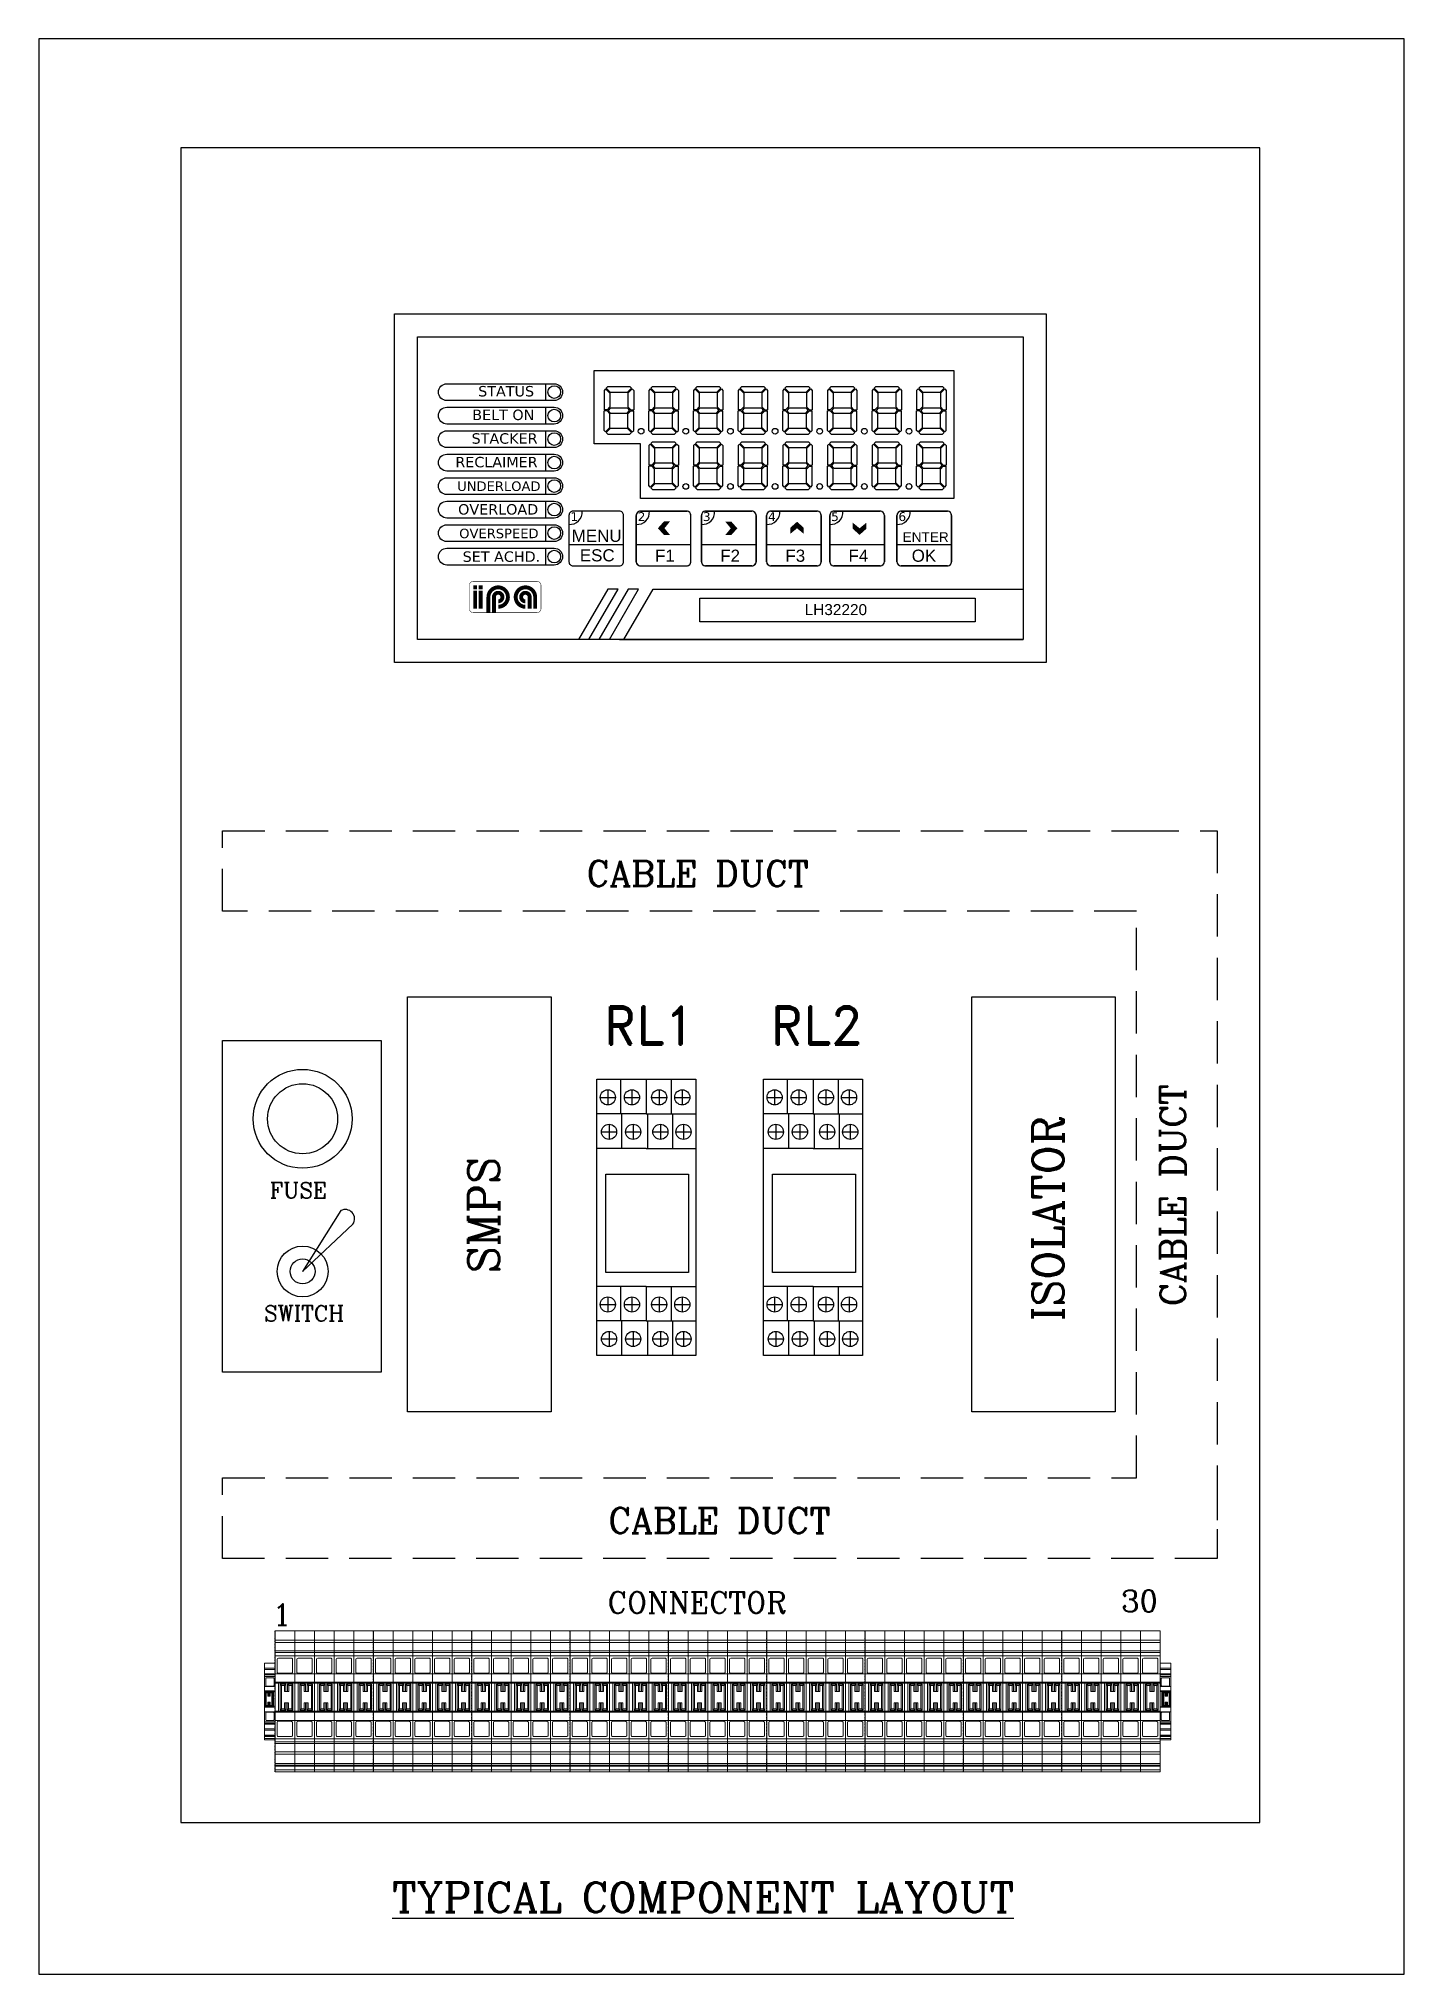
# Model space of a CAD drawing. Header units: inches. Extents: x 784 to 2184505, y 7 to 371504.
# Drawn here: x 1308902 to 1373422, y 270721 to 362202 of the extents above; entities that cross this region are included whole.
import ezdxf

# ---------------------------------------------------------------- set-up
doc = ezdxf.new("R2010")
doc.units = ezdxf.units.IN
doc.header["$MEASUREMENT"] = 0
doc.linetypes.add('DASHED', pattern=[0.3, 0.2, -0.1])
doc.layers.add('DRAWING', color=7, linetype='Continuous')
doc.layers.add('SHEET', color=10, linetype='Continuous')
doc.styles.add('ROMANC', font='romanc.shx', dxfattribs={"height": 5})
doc.styles.add('ROMAND', font='romand', dxfattribs={"height": 3})
doc.styles.get("Standard").update_dxf_attribs({"font": 'arial.ttf'})
doc.styles.add('STYLE1', font='verdana.TTF')

msp = doc.modelspace()

# ---------------------------------------------------------------- texts
at = {"color": 0, "linetype": 'Continuous', "ltscale": 10, "style": 'STYLE1'}
for s, height, p in [('STATUS', 492.879035, (1329664.93253, 345295.50984, 36398.74716)), ('BELT ON', 492.879035, (1329385.0781, 344178.73634, 36398.74716)), ('STACKER', 492.879035, (1329354.09147, 343061.96284, 36398.74716)), ('RECLAIMER', 492.879035, (1328586.90644, 341945.18934, 36398.74716)), ('UNDERLOAD', 450.35016, (1328671.47938, 340828.41584, 36398.74716)), ('OVERLOAD', 492.879035, (1328716.56261, 339711.64233, 36398.74716)), ('OVERSPEED', 450.35016, (1328768.4588, 338594.86883, 36398.74716)), ('SET ACHD.', 492.879035, (1328930.60968, 337478.09533, 36398.74716))]:
    msp.add_text(s, height=height, dxfattribs=at).set_placement(p)
at = {"color": 255, "linetype": 'Continuous', "ltscale": 10, "style": 'STYLE1'}
for s, p in [('1', (1334023.44437, 339406.41663, 36398.74716)), ('2', (1337202.71982, 339406.41663, 36398.74716)), ('3', (1340282.64291, 339406.41663, 36398.74716)), ('4', (1343362.56599, 339406.41663, 36398.74716)), ('5', (1346343.13672, 339406.41663, 36398.74716)), ('6', (1349522.41217, 339406.41663, 36398.74716))]:
    msp.add_text(s, height=416.40179, dxfattribs=at).set_placement(p)
at = {"color": 255}
for s, height, p in [('MENU', 573.503786, (1334083.43527, 338419.87805, 36398.74716)), ('ENTER', 458.803029, (1349721.63745, 338419.87805, 36398.74716)), ('ESC', 573.503786, (1334467.22663, 337499.85468, 36398.74716)), ('F1', 573.503786, (1338021.10707, 337481.61903, 36398.74716)), ('F2', 573.503786, (1341101.03015, 337481.61903, 36398.74716)), ('F3', 573.503786, (1344180.95324, 337481.61903, 36398.74716)), ('F4', 573.503786, (1347161.52397, 337481.61903, 36398.74716)), ('OK', 573.503786, (1350148.55089, 337481.61903, 36398.74716))]:
    msp.add_text(s, height=height, dxfattribs=at).set_placement(p)
at = {"linetype": 'Continuous', "style": 'ROMANC'}
for p in [(1334783.44953, 322152.34561, 35852.76595), (1335805.33012, 291568.55541, 35852.76595)]:
    msp.add_text('CABLE DUCT', height=1200, dxfattribs=at).set_placement(p)
at = {"style": 'ROMAND'}
for s, p in [('RL1', (1335595.49617, 314671.82525, 3533926675928.91016)), ('RL2', (1343475.49617, 314671.82525, 3533926675928.91016))]:
    msp.add_text(s, height=1786.142187, dxfattribs=at).set_placement(p)
at = {"linetype": 'Continuous', "style": 'ROMANC'}
for s, height, p in [('CABLE DUCT', 1200, (1363087.80565, 302298.6656, 47985.68167)), ('ISOLATOR', 1471.470631, (1357321.74618, 301585.38586, 35852.76595)), ('SMPS', 1471.470631, (1330661.9478, 303855.5897, 35852.76595))]:
    msp.add_text(s, height=height, rotation=90, dxfattribs=at).set_placement(p)
at = {"insert": (1340749.78519, 335479.93072, 36398.74716), "char_height": 520.0330506, "width": 11631.9340944, "attachment_point": 1}
msp.add_mtext('\\pxqc;{\\C0;LH32220', dxfattribs=at)
at = {"linetype": 'Continuous', "attachment_point": 8, "style": 'ROMANC'}
for s, insert, char_height in [('FUSE', (1321167.26244, 307400.72006, 35852.76595), 741.163922), ('SWITCH', (1321443.90244, 301584.00006, 35852.76595), 741.163922), ('1', (1320385.23597, 287217.65378, 12132.91572), 1018.08231), ('CONNECTOR', (1340008.10969, 287785.74999, 12132.91572), 1018.082311), ('30', (1360909.54837, 287856.24876, 12132.91572), 1018.082311)]:
    msp.add_mtext(s, dxfattribs=dict(at, insert=insert, char_height=char_height))
at = {"color": 4, "linetype": 'Continuous', "insert": (1340292.70704, 273654.49434, 36398.74716), "char_height": 1410.3947263, "attachment_point": 8, "style": 'ROMANC'}
msp.add_mtext('{\\L\\C3;TYPICAL COMPONENT LAYOUT }', dxfattribs=at)

# ---------------------------------------------------------------- blocks, each defined once
blk = doc.blocks.new('A$C5BFA26A9')
at = {"layer": 'DRAWING', "color": 7, "ltscale": 50}
for p, q in [((9.97, 117.06), (9.97, 102.43)), ((20.96, 117.06), (20.96, 102.43)), ((31.56, 117.06), (31.56, 102.43)), ((1.44, 109.41), (7.88, 109.41)), ((4.66, 112.63), (4.66, 106.19)), ((11.64, 109.41), (18.09, 109.41)), ((14.87, 112.63), (14.87, 106.19)), ((23.2, 109.41), (29.64, 109.41)), ((26.42, 112.63), (26.42, 106.19)), ((32.98, 109.41), (39.42, 109.41)), ((36.2, 112.63), (36.2, 106.19)), ((20.96, 102.43), (0, 102.43)), ((10.48, 102.43), (10.48, 87.8)), ((20.96, 102.43), (41.93, 102.43)), ((21.47, 102.43), (21.47, 87.8)), ((32.07, 102.43), (32.07, 87.8)), ((1.95, 94.78), (8.39, 94.78)), ((5.17, 98), (5.17, 91.56)), ((12.15, 94.78), (18.6, 94.78)), ((15.37, 98), (15.37, 91.56)), ((23.71, 94.78), (30.15, 94.78)), ((26.93, 98), (26.93, 91.56)), ((33.49, 94.78), (39.93, 94.78)), ((36.71, 98), (36.71, 91.56)), ((20.96, 87.8), (0, 87.8)), ((20.96, 87.8), (41.93, 87.8)), ((20.96, 29.26), (0, 29.26)), ((4.66, 24.83), (4.66, 18.39)), ((9.97, 29.26), (9.97, 14.63)), ((14.87, 24.83), (14.87, 18.39)), ((20.96, 29.26), (20.96, 14.63)), ((20.96, 29.26), (41.93, 29.26)), ((26.42, 24.83), (26.42, 18.39)), ((31.56, 29.26), (31.56, 14.63)), ((36.2, 24.83), (36.2, 18.39)), ((1.44, 21.61), (7.88, 21.61)), ((11.64, 21.61), (18.09, 21.61)), ((23.2, 21.61), (29.64, 21.61)), ((32.98, 21.61), (39.42, 21.61)), ((20.96, 14.63), (0, 14.63)), ((5.17, 10.2), (5.17, 3.75)), ((10.48, 14.63), (10.48, 0)), ((15.37, 10.2), (15.37, 3.75)), ((20.96, 14.63), (41.93, 14.63)), ((21.47, 14.63), (21.47, 0)), ((26.93, 10.2), (26.93, 3.75)), ((32.07, 14.63), (32.07, 0)), ((36.71, 10.2), (36.71, 3.75)), ((1.95, 6.98), (8.39, 6.98)), ((12.15, 6.98), (18.6, 6.98)), ((23.71, 6.98), (30.15, 6.98)), ((33.49, 6.98), (39.93, 6.98))]:
    blk.add_line(p, q, dxfattribs=at)
for points in [[(0, 117.06), (41.93, 117.06), (41.93, 0), (0, 0)], [(3.77, 76.9), (38.88, 76.9), (38.88, 35.23), (3.77, 35.23)]]:
    blk.add_lwpolyline(points, close=True, dxfattribs=at)
for centre in [(4.66, 109.41), (14.87, 109.41), (26.42, 109.41), (36.2, 109.41), (5.17, 94.78), (15.37, 94.78), (26.93, 94.78), (36.71, 94.78), (4.66, 21.61), (14.87, 21.61), (26.42, 21.61), (36.2, 21.61), (5.17, 6.98), (15.37, 6.98), (26.93, 6.98), (36.71, 6.98)]:
    blk.add_circle(centre, 3.22, dxfattribs=at)

# ---------------------------------------------------------------- hatches: boundary and pattern name
at = {"linetype": 'Continuous', "ltscale": 10}
h = msp.add_hatch(color=0, dxfattribs=at)
h.dxf.hatch_style = 1
h.paths.add_polyline_path([(1338155.73034, 339065.93174), (1338442.08193, 338746.52392), (1338728.43352, 338746.52392), (1338467.72907, 339065.93174), (1338728.43352, 339385.33955), (1338442.08193, 339385.33955)])
h = msp.add_hatch(color=0, dxfattribs=at)
h.dxf.hatch_style = 1
h.paths.add_polyline_path([(1341911.2129, 339061.3765), (1341624.86131, 339380.78431), (1341338.50973, 339380.78431), (1341599.21417, 339061.3765), (1341338.50973, 338741.96868), (1341624.86131, 338741.96868)])
h = msp.add_hatch(color=0, dxfattribs=at)
h.dxf.hatch_style = 1
h.paths.add_polyline_path([(1344730.58102, 339373.54112), (1344411.17321, 339087.18953), (1344411.17321, 338800.83795), (1344730.58102, 339061.54239), (1345049.98884, 338800.83795), (1345049.98884, 339087.18953)])
h = msp.add_hatch(color=0, dxfattribs=at)
h.dxf.hatch_style = 1
h.paths.add_polyline_path([(1347685.6352, 338752.2487), (1348005.04301, 339038.60029), (1348005.04301, 339324.95187), (1347685.6352, 339064.24743), (1347366.22738, 339324.95187), (1347366.22738, 339038.60029)])

# ---------------------------------------------------------------- linework, layer by layer
for p, q in [((1332860.7871, 345102.44969, 36398.74716), (1332860.7871, 345897.26855, 36398.74716)), ((1332860.7871, 343991.69033, 36398.74716), (1332860.7871, 344786.50919, 36398.74716)), ((1332860.7871, 342880.93097, 36398.74716), (1332860.7871, 343675.74983, 36398.74716)), ((1332860.7871, 341770.17161, 36398.74716), (1332860.7871, 342564.99047, 36398.74716)), ((1332860.7871, 340659.41225, 36398.74716), (1332860.7871, 341454.23112, 36398.74716)), ((1332860.7871, 339548.6529, 36398.74716), (1332860.7871, 340343.47176, 36398.74716)), ((1337132.93848, 339670.92211, 36398.74716), (1337132.93848, 339249.73356, 36398.74716)), ((1337331.6432, 339869.62683, 36398.74716), (1337752.83174, 339869.62683, 36398.74716)), ((1337752.83174, 339869.62683, 36398.74716), (1339517.39506, 339869.62683, 36398.74716)), ((1339716.09978, 337485.17024, 36398.74716), (1339716.09978, 339670.92211, 36398.74716)), ((1340212.86157, 339670.92211, 36398.74716), (1340212.86157, 339249.73356, 36398.74716)), ((1340411.56628, 339869.62683, 36398.74716), (1340832.75483, 339869.62683, 36398.74716)), ((1343292.78466, 339670.92211, 36398.74716), (1343292.78466, 339249.73356, 36398.74716)), ((1343491.48937, 339869.62683, 36398.74716), (1343912.67792, 339869.62683, 36398.74716)), ((1346273.35539, 339670.92211, 36398.74716), (1346273.35539, 339249.73356, 36398.74716)), ((1346472.0601, 339869.62683, 36398.74716), (1346893.24865, 339869.62683, 36398.74716)), ((1349452.63083, 339670.92211, 36398.74716), (1349452.63083, 339249.73356, 36398.74716)), ((1349651.33555, 339869.62683, 36398.74716), (1350072.5241, 339869.62683, 36398.74716)), ((1332860.7871, 338437.89354, 36398.74716), (1332860.7871, 339232.7124, 36398.74716)), ((1332860.7871, 337327.13418, 36398.74716), (1332860.7871, 338121.95304, 36398.74716)), ((1336536.82433, 338279.9891, 36398.74716), (1333953.66303, 338279.9891, 36398.74716)), ((1339716.09978, 338279.9891, 36398.74716), (1337132.93848, 338279.9891, 36398.74716)), ((1342796.02287, 338279.9891, 36398.74716), (1340212.86157, 338279.9891, 36398.74716)), ((1345875.94596, 338279.9891, 36398.74716), (1343292.78466, 338279.9891, 36398.74716)), ((1348856.51669, 338279.9891, 36398.74716), (1346273.35539, 338279.9891, 36398.74716)), ((1352035.79213, 338279.9891, 36398.74716), (1349452.63083, 338279.9891, 36398.74716)), ((1337331.6432, 337286.46553, 36398.74716), (1339517.39506, 337286.46553, 36398.74716)), ((1336541.19519, 333808.07367, 36398.74716), (1337927.048, 336192.56418, 36398.74716)), ((1337927.048, 336192.56418, 36398.74716), (1355413.77229, 336192.56418, 36398.74716)), ((1336338.85916, 333808.07367, 36398.74716), (1355413.77229, 333808.07367, 36398.74716)), ((1323171.48082, 306812.59776, 35852.76595), (1321369.40399, 303939.63703, 35852.76595))]:
    msp.add_line(p, q)
at = {"color": 242, "linetype": 'Continuous', "ltscale": 10, "true_color": 0xe30c37}
for p, q in [((1335684.74426, 345650.58692, 36398.74716), (1335614.99161, 345580.28727, 36398.74716)), ((1335614.99161, 345580.28727, 36398.74716), (1335614.99161, 344656.15552, 36398.74716)), ((1335684.74426, 345650.58692, 36398.74716), (1335886.28092, 345446.50468, 36398.74716)), ((1335716.33135, 345682.42171, 36398.74716), (1335793.28398, 345759.97778, 36398.74716)), ((1335716.33135, 345682.42171, 36398.74716), (1335921.43697, 345479.05658, 36398.74716)), ((1335793.28398, 345759.97778, 36398.74716), (1336834.15551, 345759.97778, 36398.74716)), ((1335886.28092, 345446.50468, 36398.74716), (1335886.28092, 344802.04703, 36398.74716)), ((1336706.00252, 345479.05658, 36398.74716), (1335921.43697, 345479.05658, 36398.74716)), ((1336911.10814, 345682.42171, 36398.74716), (1336706.00252, 345479.05658, 36398.74716)), ((1336942.69523, 345650.58692, 36398.74716), (1336741.15857, 345446.50468, 36398.74716)), ((1336741.15857, 345446.50468, 36398.74716), (1336741.15857, 344802.04703, 36398.74716)), ((1336911.10814, 345682.42171, 36398.74716), (1336834.15551, 345759.97778, 36398.74716)), ((1336942.69523, 345650.58692, 36398.74716), (1337012.44788, 345580.28727, 36398.74716)), ((1337012.44788, 345580.28727, 36398.74716), (1337012.44788, 344656.15552, 36398.74716)), ((1337794.44234, 345650.58692, 36398.74716), (1337724.68969, 345580.28727, 36398.74716)), ((1337724.68969, 345580.28727, 36398.74716), (1337724.68969, 344656.15552, 36398.74716)), ((1337794.44234, 345650.58692, 36398.74716), (1337995.979, 345446.50468, 36398.74716)), ((1337826.02943, 345682.42171, 36398.74716), (1337902.98205, 345759.97778, 36398.74716)), ((1337826.02943, 345682.42171, 36398.74716), (1338031.13505, 345479.05658, 36398.74716)), ((1337902.98205, 345759.97778, 36398.74716), (1338943.85359, 345759.97778, 36398.74716)), ((1337995.979, 345446.50468, 36398.74716), (1337995.979, 344802.04703, 36398.74716)), ((1338815.70059, 345479.05658, 36398.74716), (1338031.13505, 345479.05658, 36398.74716)), ((1339020.80622, 345682.42171, 36398.74716), (1338815.70059, 345479.05658, 36398.74716)), ((1339052.3933, 345650.58692, 36398.74716), (1338850.85665, 345446.50468, 36398.74716)), ((1338850.85665, 345446.50468, 36398.74716), (1338850.85665, 344802.04703, 36398.74716)), ((1339020.80622, 345682.42171, 36398.74716), (1338943.85359, 345759.97778, 36398.74716)), ((1339052.3933, 345650.58692, 36398.74716), (1339122.14596, 345580.28727, 36398.74716)), ((1339122.14596, 345580.28727, 36398.74716), (1339122.14596, 344656.15552, 36398.74716)), ((1339904.14042, 345650.58692, 36398.74716), (1339834.38777, 345580.28727, 36398.74716)), ((1339834.38777, 345580.28727, 36398.74716), (1339834.38777, 344656.15552, 36398.74716)), ((1339904.14042, 345650.58692, 36398.74716), (1340105.67708, 345446.50468, 36398.74716)), ((1339935.72751, 345682.42171, 36398.74716), (1340012.68013, 345759.97778, 36398.74716)), ((1339935.72751, 345682.42171, 36398.74716), (1340140.83313, 345479.05658, 36398.74716)), ((1340012.68013, 345759.97778, 36398.74716), (1341053.55167, 345759.97778, 36398.74716)), ((1340105.67708, 345446.50468, 36398.74716), (1340105.67708, 344802.04703, 36398.74716)), ((1340925.39867, 345479.05658, 36398.74716), (1340140.83313, 345479.05658, 36398.74716)), ((1341130.5043, 345682.42171, 36398.74716), (1340925.39867, 345479.05658, 36398.74716)), ((1341162.09138, 345650.58692, 36398.74716), (1340960.55473, 345446.50468, 36398.74716)), ((1340960.55473, 345446.50468, 36398.74716), (1340960.55473, 344802.04703, 36398.74716)), ((1341130.5043, 345682.42171, 36398.74716), (1341053.55167, 345759.97778, 36398.74716)), ((1341162.09138, 345650.58692, 36398.74716), (1341231.84404, 345580.28727, 36398.74716)), ((1341231.84404, 345580.28727, 36398.74716), (1341231.84404, 344656.15552, 36398.74716)), ((1342013.8385, 345650.58692, 36398.74716), (1341944.08584, 345580.28727, 36398.74716)), ((1341944.08584, 345580.28727, 36398.74716), (1341944.08584, 344656.15552, 36398.74716)), ((1342013.8385, 345650.58692, 36398.74716), (1342215.37516, 345446.50468, 36398.74716)), ((1342045.42559, 345682.42171, 36398.74716), (1342122.37821, 345759.97778, 36398.74716)), ((1342045.42559, 345682.42171, 36398.74716), (1342250.53121, 345479.05658, 36398.74716)), ((1342122.37821, 345759.97778, 36398.74716), (1343163.24975, 345759.97778, 36398.74716)), ((1342215.37516, 345446.50468, 36398.74716), (1342215.37516, 344802.04703, 36398.74716)), ((1343035.09675, 345479.05658, 36398.74716), (1342250.53121, 345479.05658, 36398.74716)), ((1343240.20237, 345682.42171, 36398.74716), (1343035.09675, 345479.05658, 36398.74716)), ((1343271.78946, 345650.58692, 36398.74716), (1343070.2528, 345446.50468, 36398.74716)), ((1343070.2528, 345446.50468, 36398.74716), (1343070.2528, 344802.04703, 36398.74716)), ((1343240.20237, 345682.42171, 36398.74716), (1343163.24975, 345759.97778, 36398.74716)), ((1343271.78946, 345650.58692, 36398.74716), (1343341.54212, 345580.28727, 36398.74716)), ((1343341.54212, 345580.28727, 36398.74716), (1343341.54212, 344656.15552, 36398.74716)), ((1344123.53658, 345650.58692, 36398.74716), (1344053.78392, 345580.28727, 36398.74716)), ((1344053.78392, 345580.28727, 36398.74716), (1344053.78392, 344656.15552, 36398.74716)), ((1344123.53658, 345650.58692, 36398.74716), (1344325.07323, 345446.50468, 36398.74716)), ((1344155.12366, 345682.42171, 36398.74716), (1344232.07629, 345759.97778, 36398.74716)), ((1344155.12366, 345682.42171, 36398.74716), (1344360.22929, 345479.05658, 36398.74716)), ((1344232.07629, 345759.97778, 36398.74716), (1345272.94783, 345759.97778, 36398.74716)), ((1344325.07323, 345446.50468, 36398.74716), (1344325.07323, 344802.04703, 36398.74716)), ((1345144.79483, 345479.05658, 36398.74716), (1344360.22929, 345479.05658, 36398.74716)), ((1345349.90045, 345682.42171, 36398.74716), (1345144.79483, 345479.05658, 36398.74716)), ((1345381.48754, 345650.58692, 36398.74716), (1345179.95088, 345446.50468, 36398.74716)), ((1345179.95088, 345446.50468, 36398.74716), (1345179.95088, 344802.04703, 36398.74716)), ((1345349.90045, 345682.42171, 36398.74716), (1345272.94783, 345759.97778, 36398.74716)), ((1345381.48754, 345650.58692, 36398.74716), (1345451.24019, 345580.28727, 36398.74716)), ((1345451.24019, 345580.28727, 36398.74716), (1345451.24019, 344656.15552, 36398.74716)), ((1346233.23466, 345650.58692, 36398.74716), (1346163.482, 345580.28727, 36398.74716)), ((1346163.482, 345580.28727, 36398.74716), (1346163.482, 344656.15552, 36398.74716)), ((1346233.23466, 345650.58692, 36398.74716), (1346434.77131, 345446.50468, 36398.74716)), ((1346264.82174, 345682.42171, 36398.74716), (1346341.77437, 345759.97778, 36398.74716)), ((1346264.82174, 345682.42171, 36398.74716), (1346469.92737, 345479.05658, 36398.74716)), ((1346341.77437, 345759.97778, 36398.74716), (1347382.6459, 345759.97778, 36398.74716)), ((1346434.77131, 345446.50468, 36398.74716), (1346434.77131, 344802.04703, 36398.74716)), ((1347254.49291, 345479.05658, 36398.74716), (1346469.92737, 345479.05658, 36398.74716)), ((1347459.59853, 345682.42171, 36398.74716), (1347254.49291, 345479.05658, 36398.74716)), ((1347491.18562, 345650.58692, 36398.74716), (1347289.64896, 345446.50468, 36398.74716)), ((1347289.64896, 345446.50468, 36398.74716), (1347289.64896, 344802.04703, 36398.74716)), ((1347459.59853, 345682.42171, 36398.74716), (1347382.6459, 345759.97778, 36398.74716)), ((1347491.18562, 345650.58692, 36398.74716), (1347560.93827, 345580.28727, 36398.74716)), ((1347560.93827, 345580.28727, 36398.74716), (1347560.93827, 344656.15552, 36398.74716)), ((1348342.93273, 345650.58692, 36398.74716), (1348273.18008, 345580.28727, 36398.74716)), ((1348273.18008, 345580.28727, 36398.74716), (1348273.18008, 344656.15552, 36398.74716)), ((1348342.93273, 345650.58692, 36398.74716), (1348544.46939, 345446.50468, 36398.74716)), ((1348374.51982, 345682.42171, 36398.74716), (1348451.47245, 345759.97778, 36398.74716)), ((1348374.51982, 345682.42171, 36398.74716), (1348579.62544, 345479.05658, 36398.74716)), ((1348451.47245, 345759.97778, 36398.74716), (1349492.34398, 345759.97778, 36398.74716)), ((1348544.46939, 345446.50468, 36398.74716), (1348544.46939, 344802.04703, 36398.74716)), ((1349364.19099, 345479.05658, 36398.74716), (1348579.62544, 345479.05658, 36398.74716)), ((1349569.29661, 345682.42171, 36398.74716), (1349364.19099, 345479.05658, 36398.74716)), ((1349600.8837, 345650.58692, 36398.74716), (1349399.34704, 345446.50468, 36398.74716)), ((1349399.34704, 345446.50468, 36398.74716), (1349399.34704, 344802.04703, 36398.74716)), ((1349569.29661, 345682.42171, 36398.74716), (1349492.34398, 345759.97778, 36398.74716)), ((1349600.8837, 345650.58692, 36398.74716), (1349670.63635, 345580.28727, 36398.74716)), ((1349670.63635, 345580.28727, 36398.74716), (1349670.63635, 344656.15552, 36398.74716)), ((1350452.63081, 345650.58692, 36398.74716), (1350382.87816, 345580.28727, 36398.74716)), ((1350382.87816, 345580.28727, 36398.74716), (1350382.87816, 344656.15552, 36398.74716)), ((1350452.63081, 345650.58692, 36398.74716), (1350654.16747, 345446.50468, 36398.74716)), ((1350484.2179, 345682.42171, 36398.74716), (1350561.17053, 345759.97778, 36398.74716)), ((1350484.2179, 345682.42171, 36398.74716), (1350689.32352, 345479.05658, 36398.74716)), ((1350561.17053, 345759.97778, 36398.74716), (1351602.04206, 345759.97778, 36398.74716)), ((1350654.16747, 345446.50468, 36398.74716), (1350654.16747, 344802.04703, 36398.74716)), ((1351473.88906, 345479.05658, 36398.74716), (1350689.32352, 345479.05658, 36398.74716)), ((1351678.99469, 345682.42171, 36398.74716), (1351473.88906, 345479.05658, 36398.74716)), ((1351710.58177, 345650.58692, 36398.74716), (1351509.04512, 345446.50468, 36398.74716)), ((1351509.04512, 345446.50468, 36398.74716), (1351509.04512, 344802.04703, 36398.74716)), ((1351678.99469, 345682.42171, 36398.74716), (1351602.04206, 345759.97778, 36398.74716)), ((1351710.58177, 345650.58692, 36398.74716), (1351780.33443, 345580.28727, 36398.74716)), ((1351780.33443, 345580.28727, 36398.74716), (1351780.33443, 344656.15552, 36398.74716)), ((1335753.86508, 344656.15552, 36398.74716), (1335614.99161, 344656.15552, 36398.74716)), ((1335753.86508, 344614.72437, 36398.74716), (1335614.99161, 344614.72437, 36398.74716)), ((1335614.99161, 343690.59262, 36398.74716), (1335614.99161, 344614.72437, 36398.74716)), ((1335886.28092, 344802.04703, 36398.74716), (1335753.86508, 344656.15552, 36398.74716)), ((1335886.28092, 344468.83286, 36398.74716), (1335753.86508, 344614.72437, 36398.74716)), ((1335921.43697, 344760.41706, 36398.74716), (1335808.84714, 344635.43995, 36398.74716)), ((1335921.43697, 344510.46284, 36398.74716), (1335808.84714, 344635.43995, 36398.74716)), ((1335886.28092, 343824.37521, 36398.74716), (1335886.28092, 344468.83286, 36398.74716)), ((1335921.43697, 344760.41706, 36398.74716), (1336706.00252, 344760.41706, 36398.74716)), ((1335921.43697, 344510.46284, 36398.74716), (1336706.00252, 344510.46284, 36398.74716)), ((1336706.00252, 344760.41706, 36398.74716), (1336818.59235, 344635.43995, 36398.74716)), ((1336706.00252, 344510.46284, 36398.74716), (1336818.59235, 344635.43995, 36398.74716)), ((1336741.15857, 344802.04703, 36398.74716), (1336873.57441, 344656.15552, 36398.74716)), ((1336741.15857, 344468.83286, 36398.74716), (1336873.57441, 344614.72437, 36398.74716)), ((1336741.15857, 343824.37521, 36398.74716), (1336741.15857, 344468.83286, 36398.74716)), ((1336873.57441, 344656.15552, 36398.74716), (1337012.44788, 344656.15552, 36398.74716)), ((1336873.57441, 344614.72437, 36398.74716), (1337012.44788, 344614.72437, 36398.74716)), ((1337012.44788, 343690.59262, 36398.74716), (1337012.44788, 344614.72437, 36398.74716)), ((1337863.56316, 344656.15552, 36398.74716), (1337724.68969, 344656.15552, 36398.74716)), ((1337863.56316, 344614.72437, 36398.74716), (1337724.68969, 344614.72437, 36398.74716)), ((1337724.68969, 343690.59262, 36398.74716), (1337724.68969, 344614.72437, 36398.74716)), ((1337995.979, 344802.04703, 36398.74716), (1337863.56316, 344656.15552, 36398.74716)), ((1337995.979, 344468.83286, 36398.74716), (1337863.56316, 344614.72437, 36398.74716)), ((1338031.13505, 344760.41706, 36398.74716), (1337918.54522, 344635.43995, 36398.74716)), ((1338031.13505, 344510.46284, 36398.74716), (1337918.54522, 344635.43995, 36398.74716)), ((1337995.979, 343824.37521, 36398.74716), (1337995.979, 344468.83286, 36398.74716)), ((1338031.13505, 344760.41706, 36398.74716), (1338815.70059, 344760.41706, 36398.74716)), ((1338031.13505, 344510.46284, 36398.74716), (1338815.70059, 344510.46284, 36398.74716)), ((1338815.70059, 344760.41706, 36398.74716), (1338928.29043, 344635.43995, 36398.74716)), ((1338815.70059, 344510.46284, 36398.74716), (1338928.29043, 344635.43995, 36398.74716)), ((1338850.85665, 344802.04703, 36398.74716), (1338983.27249, 344656.15552, 36398.74716)), ((1338850.85665, 344468.83286, 36398.74716), (1338983.27249, 344614.72437, 36398.74716)), ((1338850.85665, 343824.37521, 36398.74716), (1338850.85665, 344468.83286, 36398.74716)), ((1338983.27249, 344656.15552, 36398.74716), (1339122.14596, 344656.15552, 36398.74716)), ((1338983.27249, 344614.72437, 36398.74716), (1339122.14596, 344614.72437, 36398.74716)), ((1339122.14596, 343690.59262, 36398.74716), (1339122.14596, 344614.72437, 36398.74716)), ((1339973.26124, 344656.15552, 36398.74716), (1339834.38777, 344656.15552, 36398.74716)), ((1339973.26124, 344614.72437, 36398.74716), (1339834.38777, 344614.72437, 36398.74716)), ((1339834.38777, 343690.59262, 36398.74716), (1339834.38777, 344614.72437, 36398.74716)), ((1340105.67708, 344802.04703, 36398.74716), (1339973.26124, 344656.15552, 36398.74716)), ((1340105.67708, 344468.83286, 36398.74716), (1339973.26124, 344614.72437, 36398.74716)), ((1340140.83313, 344760.41706, 36398.74716), (1340028.2433, 344635.43995, 36398.74716)), ((1340140.83313, 344510.46284, 36398.74716), (1340028.2433, 344635.43995, 36398.74716)), ((1340105.67708, 343824.37521, 36398.74716), (1340105.67708, 344468.83286, 36398.74716)), ((1340140.83313, 344760.41706, 36398.74716), (1340925.39867, 344760.41706, 36398.74716)), ((1340140.83313, 344510.46284, 36398.74716), (1340925.39867, 344510.46284, 36398.74716)), ((1340925.39867, 344760.41706, 36398.74716), (1341037.98851, 344635.43995, 36398.74716)), ((1340925.39867, 344510.46284, 36398.74716), (1341037.98851, 344635.43995, 36398.74716)), ((1340960.55473, 344802.04703, 36398.74716), (1341092.97057, 344656.15552, 36398.74716)), ((1340960.55473, 344468.83286, 36398.74716), (1341092.97057, 344614.72437, 36398.74716)), ((1340960.55473, 343824.37521, 36398.74716), (1340960.55473, 344468.83286, 36398.74716)), ((1341092.97057, 344656.15552, 36398.74716), (1341231.84404, 344656.15552, 36398.74716)), ((1341092.97057, 344614.72437, 36398.74716), (1341231.84404, 344614.72437, 36398.74716)), ((1341231.84404, 343690.59262, 36398.74716), (1341231.84404, 344614.72437, 36398.74716)), ((1342082.95931, 344656.15552, 36398.74716), (1341944.08584, 344656.15552, 36398.74716)), ((1342082.95931, 344614.72437, 36398.74716), (1341944.08584, 344614.72437, 36398.74716)), ((1341944.08584, 343690.59262, 36398.74716), (1341944.08584, 344614.72437, 36398.74716)), ((1342215.37516, 344802.04703, 36398.74716), (1342082.95931, 344656.15552, 36398.74716)), ((1342215.37516, 344468.83286, 36398.74716), (1342082.95931, 344614.72437, 36398.74716)), ((1342250.53121, 344760.41706, 36398.74716), (1342137.94138, 344635.43995, 36398.74716)), ((1342250.53121, 344510.46284, 36398.74716), (1342137.94138, 344635.43995, 36398.74716)), ((1342215.37516, 343824.37521, 36398.74716), (1342215.37516, 344468.83286, 36398.74716)), ((1342250.53121, 344760.41706, 36398.74716), (1343035.09675, 344760.41706, 36398.74716)), ((1342250.53121, 344510.46284, 36398.74716), (1343035.09675, 344510.46284, 36398.74716)), ((1343035.09675, 344760.41706, 36398.74716), (1343147.68658, 344635.43995, 36398.74716)), ((1343035.09675, 344510.46284, 36398.74716), (1343147.68658, 344635.43995, 36398.74716)), ((1343070.2528, 344802.04703, 36398.74716), (1343202.66865, 344656.15552, 36398.74716)), ((1343070.2528, 344468.83286, 36398.74716), (1343202.66865, 344614.72437, 36398.74716)), ((1343070.2528, 343824.37521, 36398.74716), (1343070.2528, 344468.83286, 36398.74716)), ((1343202.66865, 344656.15552, 36398.74716), (1343341.54212, 344656.15552, 36398.74716)), ((1343202.66865, 344614.72437, 36398.74716), (1343341.54212, 344614.72437, 36398.74716)), ((1343341.54212, 343690.59262, 36398.74716), (1343341.54212, 344614.72437, 36398.74716)), ((1344192.65739, 344656.15552, 36398.74716), (1344053.78392, 344656.15552, 36398.74716)), ((1344192.65739, 344614.72437, 36398.74716), (1344053.78392, 344614.72437, 36398.74716)), ((1344053.78392, 343690.59262, 36398.74716), (1344053.78392, 344614.72437, 36398.74716)), ((1344325.07323, 344802.04703, 36398.74716), (1344192.65739, 344656.15552, 36398.74716)), ((1344325.07323, 344468.83286, 36398.74716), (1344192.65739, 344614.72437, 36398.74716)), ((1344360.22929, 344760.41706, 36398.74716), (1344247.63945, 344635.43995, 36398.74716)), ((1344360.22929, 344510.46284, 36398.74716), (1344247.63945, 344635.43995, 36398.74716)), ((1344325.07323, 343824.37521, 36398.74716), (1344325.07323, 344468.83286, 36398.74716)), ((1344360.22929, 344760.41706, 36398.74716), (1345144.79483, 344760.41706, 36398.74716)), ((1344360.22929, 344510.46284, 36398.74716), (1345144.79483, 344510.46284, 36398.74716)), ((1345144.79483, 344760.41706, 36398.74716), (1345257.38466, 344635.43995, 36398.74716)), ((1345144.79483, 344510.46284, 36398.74716), (1345257.38466, 344635.43995, 36398.74716)), ((1345179.95088, 344802.04703, 36398.74716), (1345312.36672, 344656.15552, 36398.74716)), ((1345179.95088, 344468.83286, 36398.74716), (1345312.36672, 344614.72437, 36398.74716)), ((1345179.95088, 343824.37521, 36398.74716), (1345179.95088, 344468.83286, 36398.74716)), ((1345312.36672, 344656.15552, 36398.74716), (1345451.24019, 344656.15552, 36398.74716)), ((1345312.36672, 344614.72437, 36398.74716), (1345451.24019, 344614.72437, 36398.74716)), ((1345451.24019, 343690.59262, 36398.74716), (1345451.24019, 344614.72437, 36398.74716)), ((1346302.35547, 344656.15552, 36398.74716), (1346163.482, 344656.15552, 36398.74716)), ((1346302.35547, 344614.72437, 36398.74716), (1346163.482, 344614.72437, 36398.74716)), ((1346163.482, 343690.59262, 36398.74716), (1346163.482, 344614.72437, 36398.74716)), ((1346434.77131, 344802.04703, 36398.74716), (1346302.35547, 344656.15552, 36398.74716)), ((1346434.77131, 344468.83286, 36398.74716), (1346302.35547, 344614.72437, 36398.74716)), ((1346469.92737, 344760.41706, 36398.74716), (1346357.33753, 344635.43995, 36398.74716)), ((1346469.92737, 344510.46284, 36398.74716), (1346357.33753, 344635.43995, 36398.74716)), ((1346434.77131, 343824.37521, 36398.74716), (1346434.77131, 344468.83286, 36398.74716)), ((1346469.92737, 344760.41706, 36398.74716), (1347254.49291, 344760.41706, 36398.74716)), ((1346469.92737, 344510.46284, 36398.74716), (1347254.49291, 344510.46284, 36398.74716)), ((1347254.49291, 344760.41706, 36398.74716), (1347367.08274, 344635.43995, 36398.74716)), ((1347254.49291, 344510.46284, 36398.74716), (1347367.08274, 344635.43995, 36398.74716)), ((1347289.64896, 344802.04703, 36398.74716), (1347422.0648, 344656.15552, 36398.74716)), ((1347289.64896, 344468.83286, 36398.74716), (1347422.0648, 344614.72437, 36398.74716)), ((1347289.64896, 343824.37521, 36398.74716), (1347289.64896, 344468.83286, 36398.74716)), ((1347422.0648, 344656.15552, 36398.74716), (1347560.93827, 344656.15552, 36398.74716)), ((1347422.0648, 344614.72437, 36398.74716), (1347560.93827, 344614.72437, 36398.74716)), ((1347560.93827, 343690.59262, 36398.74716), (1347560.93827, 344614.72437, 36398.74716)), ((1348412.05355, 344656.15552, 36398.74716), (1348273.18008, 344656.15552, 36398.74716)), ((1348412.05355, 344614.72437, 36398.74716), (1348273.18008, 344614.72437, 36398.74716)), ((1348273.18008, 343690.59262, 36398.74716), (1348273.18008, 344614.72437, 36398.74716)), ((1348544.46939, 344802.04703, 36398.74716), (1348412.05355, 344656.15552, 36398.74716)), ((1348544.46939, 344468.83286, 36398.74716), (1348412.05355, 344614.72437, 36398.74716)), ((1348579.62544, 344760.41706, 36398.74716), (1348467.03561, 344635.43995, 36398.74716)), ((1348579.62544, 344510.46284, 36398.74716), (1348467.03561, 344635.43995, 36398.74716)), ((1348544.46939, 343824.37521, 36398.74716), (1348544.46939, 344468.83286, 36398.74716)), ((1348579.62544, 344760.41706, 36398.74716), (1349364.19099, 344760.41706, 36398.74716)), ((1348579.62544, 344510.46284, 36398.74716), (1349364.19099, 344510.46284, 36398.74716)), ((1349364.19099, 344760.41706, 36398.74716), (1349476.78082, 344635.43995, 36398.74716)), ((1349364.19099, 344510.46284, 36398.74716), (1349476.78082, 344635.43995, 36398.74716)), ((1349399.34704, 344802.04703, 36398.74716), (1349531.76288, 344656.15552, 36398.74716)), ((1349399.34704, 344468.83286, 36398.74716), (1349531.76288, 344614.72437, 36398.74716)), ((1349399.34704, 343824.37521, 36398.74716), (1349399.34704, 344468.83286, 36398.74716)), ((1349531.76288, 344656.15552, 36398.74716), (1349670.63635, 344656.15552, 36398.74716)), ((1349531.76288, 344614.72437, 36398.74716), (1349670.63635, 344614.72437, 36398.74716)), ((1349670.63635, 343690.59262, 36398.74716), (1349670.63635, 344614.72437, 36398.74716)), ((1350521.75163, 344656.15552, 36398.74716), (1350382.87816, 344656.15552, 36398.74716)), ((1350521.75163, 344614.72437, 36398.74716), (1350382.87816, 344614.72437, 36398.74716)), ((1350382.87816, 343690.59262, 36398.74716), (1350382.87816, 344614.72437, 36398.74716)), ((1350654.16747, 344802.04703, 36398.74716), (1350521.75163, 344656.15552, 36398.74716)), ((1350654.16747, 344468.83286, 36398.74716), (1350521.75163, 344614.72437, 36398.74716)), ((1350689.32352, 344760.41706, 36398.74716), (1350576.73369, 344635.43995, 36398.74716)), ((1350689.32352, 344510.46284, 36398.74716), (1350576.73369, 344635.43995, 36398.74716)), ((1350654.16747, 343824.37521, 36398.74716), (1350654.16747, 344468.83286, 36398.74716)), ((1350689.32352, 344760.41706, 36398.74716), (1351473.88906, 344760.41706, 36398.74716)), ((1350689.32352, 344510.46284, 36398.74716), (1351473.88906, 344510.46284, 36398.74716)), ((1351473.88906, 344760.41706, 36398.74716), (1351586.4789, 344635.43995, 36398.74716)), ((1351473.88906, 344510.46284, 36398.74716), (1351586.4789, 344635.43995, 36398.74716)), ((1351509.04512, 344802.04703, 36398.74716), (1351641.46096, 344656.15552, 36398.74716)), ((1351509.04512, 344468.83286, 36398.74716), (1351641.46096, 344614.72437, 36398.74716)), ((1351509.04512, 343824.37521, 36398.74716), (1351509.04512, 344468.83286, 36398.74716)), ((1351641.46096, 344656.15552, 36398.74716), (1351780.33443, 344656.15552, 36398.74716)), ((1351641.46096, 344614.72437, 36398.74716), (1351780.33443, 344614.72437, 36398.74716)), ((1351780.33443, 343690.59262, 36398.74716), (1351780.33443, 344614.72437, 36398.74716)), ((1335684.74426, 343620.29297, 36398.74716), (1335614.99161, 343690.59262, 36398.74716)), ((1335684.74426, 343620.29297, 36398.74716), (1335886.28092, 343824.37521, 36398.74716)), ((1335716.33135, 343588.45819, 36398.74716), (1335921.43697, 343791.82331, 36398.74716)), ((1335716.33135, 343588.45819, 36398.74716), (1335793.28398, 343510.90211, 36398.74716)), ((1335793.28398, 343510.90211, 36398.74716), (1336834.15551, 343510.90211, 36398.74716)), ((1335921.43697, 343791.82331, 36398.74716), (1336706.00252, 343791.82331, 36398.74716)), ((1336911.10814, 343588.45819, 36398.74716), (1336706.00252, 343791.82331, 36398.74716)), ((1336942.69523, 343620.29297, 36398.74716), (1336741.15857, 343824.37521, 36398.74716)), ((1336911.10814, 343588.45819, 36398.74716), (1336834.15551, 343510.90211, 36398.74716)), ((1336942.69523, 343620.29297, 36398.74716), (1337012.44788, 343690.59262, 36398.74716)), ((1337794.44234, 343620.29297, 36398.74716), (1337724.68969, 343690.59262, 36398.74716)), ((1337794.44234, 343620.29297, 36398.74716), (1337995.979, 343824.37521, 36398.74716)), ((1337826.02943, 343588.45819, 36398.74716), (1338031.13505, 343791.82331, 36398.74716)), ((1337826.02943, 343588.45819, 36398.74716), (1337902.98205, 343510.90211, 36398.74716)), ((1337826.02943, 343073.94617, 36398.74716), (1337902.98205, 343151.50225, 36398.74716)), ((1337826.02943, 343073.94617, 36398.74716), (1338031.13505, 342870.58104, 36398.74716)), ((1337902.98205, 343510.90211, 36398.74716), (1338943.85359, 343510.90211, 36398.74716)), ((1337902.98205, 343151.50225, 36398.74716), (1338943.85359, 343151.50225, 36398.74716)), ((1338031.13505, 343791.82331, 36398.74716), (1338815.70059, 343791.82331, 36398.74716)), ((1339020.80622, 343588.45819, 36398.74716), (1338815.70059, 343791.82331, 36398.74716)), ((1339020.80622, 343073.94617, 36398.74716), (1338815.70059, 342870.58104, 36398.74716)), ((1339052.3933, 343620.29297, 36398.74716), (1338850.85665, 343824.37521, 36398.74716)), ((1339020.80622, 343588.45819, 36398.74716), (1338943.85359, 343510.90211, 36398.74716)), ((1339020.80622, 343073.94617, 36398.74716), (1338943.85359, 343151.50225, 36398.74716)), ((1339052.3933, 343620.29297, 36398.74716), (1339122.14596, 343690.59262, 36398.74716)), ((1339904.14042, 343620.29297, 36398.74716), (1339834.38777, 343690.59262, 36398.74716)), ((1339904.14042, 343620.29297, 36398.74716), (1340105.67708, 343824.37521, 36398.74716)), ((1339935.72751, 343588.45819, 36398.74716), (1340140.83313, 343791.82331, 36398.74716)), ((1339935.72751, 343588.45819, 36398.74716), (1340012.68013, 343510.90211, 36398.74716)), ((1339935.72751, 343073.94617, 36398.74716), (1340012.68013, 343151.50225, 36398.74716)), ((1339935.72751, 343073.94617, 36398.74716), (1340140.83313, 342870.58104, 36398.74716)), ((1340012.68013, 343510.90211, 36398.74716), (1341053.55167, 343510.90211, 36398.74716)), ((1340012.68013, 343151.50225, 36398.74716), (1341053.55167, 343151.50225, 36398.74716)), ((1340140.83313, 343791.82331, 36398.74716), (1340925.39867, 343791.82331, 36398.74716)), ((1341130.5043, 343588.45819, 36398.74716), (1340925.39867, 343791.82331, 36398.74716)), ((1341130.5043, 343073.94617, 36398.74716), (1340925.39867, 342870.58104, 36398.74716)), ((1341162.09138, 343620.29297, 36398.74716), (1340960.55473, 343824.37521, 36398.74716)), ((1341130.5043, 343588.45819, 36398.74716), (1341053.55167, 343510.90211, 36398.74716)), ((1341130.5043, 343073.94617, 36398.74716), (1341053.55167, 343151.50225, 36398.74716)), ((1341162.09138, 343620.29297, 36398.74716), (1341231.84404, 343690.59262, 36398.74716)), ((1342013.8385, 343620.29297, 36398.74716), (1341944.08584, 343690.59262, 36398.74716)), ((1342013.8385, 343620.29297, 36398.74716), (1342215.37516, 343824.37521, 36398.74716)), ((1342045.42559, 343588.45819, 36398.74716), (1342250.53121, 343791.82331, 36398.74716)), ((1342045.42559, 343588.45819, 36398.74716), (1342122.37821, 343510.90211, 36398.74716)), ((1342045.42559, 343073.94617, 36398.74716), (1342122.37821, 343151.50225, 36398.74716)), ((1342045.42559, 343073.94617, 36398.74716), (1342250.53121, 342870.58104, 36398.74716)), ((1342122.37821, 343510.90211, 36398.74716), (1343163.24975, 343510.90211, 36398.74716)), ((1342122.37821, 343151.50225, 36398.74716), (1343163.24975, 343151.50225, 36398.74716)), ((1342250.53121, 343791.82331, 36398.74716), (1343035.09675, 343791.82331, 36398.74716)), ((1343240.20237, 343588.45819, 36398.74716), (1343035.09675, 343791.82331, 36398.74716)), ((1343240.20237, 343073.94617, 36398.74716), (1343035.09675, 342870.58104, 36398.74716)), ((1343271.78946, 343620.29297, 36398.74716), (1343070.2528, 343824.37521, 36398.74716)), ((1343240.20237, 343588.45819, 36398.74716), (1343163.24975, 343510.90211, 36398.74716)), ((1343240.20237, 343073.94617, 36398.74716), (1343163.24975, 343151.50225, 36398.74716)), ((1343271.78946, 343620.29297, 36398.74716), (1343341.54212, 343690.59262, 36398.74716)), ((1344123.53658, 343620.29297, 36398.74716), (1344053.78392, 343690.59262, 36398.74716)), ((1344123.53658, 343620.29297, 36398.74716), (1344325.07323, 343824.37521, 36398.74716)), ((1344155.12366, 343588.45819, 36398.74716), (1344360.22929, 343791.82331, 36398.74716)), ((1344155.12366, 343588.45819, 36398.74716), (1344232.07629, 343510.90211, 36398.74716)), ((1344155.12366, 343073.94617, 36398.74716), (1344232.07629, 343151.50225, 36398.74716)), ((1344155.12366, 343073.94617, 36398.74716), (1344360.22929, 342870.58104, 36398.74716)), ((1344232.07629, 343510.90211, 36398.74716), (1345272.94783, 343510.90211, 36398.74716)), ((1344232.07629, 343151.50225, 36398.74716), (1345272.94783, 343151.50225, 36398.74716)), ((1344360.22929, 343791.82331, 36398.74716), (1345144.79483, 343791.82331, 36398.74716)), ((1345349.90045, 343588.45819, 36398.74716), (1345144.79483, 343791.82331, 36398.74716)), ((1345349.90045, 343073.94617, 36398.74716), (1345144.79483, 342870.58104, 36398.74716)), ((1345381.48754, 343620.29297, 36398.74716), (1345179.95088, 343824.37521, 36398.74716)), ((1345349.90045, 343588.45819, 36398.74716), (1345272.94783, 343510.90211, 36398.74716)), ((1345349.90045, 343073.94617, 36398.74716), (1345272.94783, 343151.50225, 36398.74716)), ((1345381.48754, 343620.29297, 36398.74716), (1345451.24019, 343690.59262, 36398.74716)), ((1346233.23466, 343620.29297, 36398.74716), (1346163.482, 343690.59262, 36398.74716)), ((1346233.23466, 343620.29297, 36398.74716), (1346434.77131, 343824.37521, 36398.74716)), ((1346264.82174, 343588.45819, 36398.74716), (1346469.92737, 343791.82331, 36398.74716)), ((1346264.82174, 343588.45819, 36398.74716), (1346341.77437, 343510.90211, 36398.74716)), ((1346264.82174, 343073.94617, 36398.74716), (1346341.77437, 343151.50225, 36398.74716)), ((1346264.82174, 343073.94617, 36398.74716), (1346469.92737, 342870.58104, 36398.74716)), ((1346341.77437, 343510.90211, 36398.74716), (1347382.6459, 343510.90211, 36398.74716)), ((1346341.77437, 343151.50225, 36398.74716), (1347382.6459, 343151.50225, 36398.74716)), ((1346469.92737, 343791.82331, 36398.74716), (1347254.49291, 343791.82331, 36398.74716)), ((1347459.59853, 343588.45819, 36398.74716), (1347254.49291, 343791.82331, 36398.74716)), ((1347459.59853, 343073.94617, 36398.74716), (1347254.49291, 342870.58104, 36398.74716)), ((1347491.18562, 343620.29297, 36398.74716), (1347289.64896, 343824.37521, 36398.74716)), ((1347459.59853, 343588.45819, 36398.74716), (1347382.6459, 343510.90211, 36398.74716)), ((1347459.59853, 343073.94617, 36398.74716), (1347382.6459, 343151.50225, 36398.74716)), ((1347491.18562, 343620.29297, 36398.74716), (1347560.93827, 343690.59262, 36398.74716)), ((1348342.93273, 343620.29297, 36398.74716), (1348273.18008, 343690.59262, 36398.74716)), ((1348342.93273, 343620.29297, 36398.74716), (1348544.46939, 343824.37521, 36398.74716)), ((1348374.51982, 343588.45819, 36398.74716), (1348579.62544, 343791.82331, 36398.74716)), ((1348374.51982, 343588.45819, 36398.74716), (1348451.47245, 343510.90211, 36398.74716)), ((1348374.51982, 343073.94617, 36398.74716), (1348451.47245, 343151.50225, 36398.74716)), ((1348374.51982, 343073.94617, 36398.74716), (1348579.62544, 342870.58104, 36398.74716)), ((1348451.47245, 343510.90211, 36398.74716), (1349492.34398, 343510.90211, 36398.74716)), ((1348451.47245, 343151.50225, 36398.74716), (1349492.34398, 343151.50225, 36398.74716)), ((1348579.62544, 343791.82331, 36398.74716), (1349364.19099, 343791.82331, 36398.74716)), ((1349569.29661, 343588.45819, 36398.74716), (1349364.19099, 343791.82331, 36398.74716)), ((1349569.29661, 343073.94617, 36398.74716), (1349364.19099, 342870.58104, 36398.74716)), ((1349600.8837, 343620.29297, 36398.74716), (1349399.34704, 343824.37521, 36398.74716)), ((1349569.29661, 343588.45819, 36398.74716), (1349492.34398, 343510.90211, 36398.74716)), ((1349569.29661, 343073.94617, 36398.74716), (1349492.34398, 343151.50225, 36398.74716)), ((1349600.8837, 343620.29297, 36398.74716), (1349670.63635, 343690.59262, 36398.74716)), ((1350452.63081, 343620.29297, 36398.74716), (1350382.87816, 343690.59262, 36398.74716)), ((1350452.63081, 343620.29297, 36398.74716), (1350654.16747, 343824.37521, 36398.74716)), ((1350484.2179, 343588.45819, 36398.74716), (1350689.32352, 343791.82331, 36398.74716)), ((1350484.2179, 343588.45819, 36398.74716), (1350561.17053, 343510.90211, 36398.74716)), ((1350484.2179, 343073.94617, 36398.74716), (1350561.17053, 343151.50225, 36398.74716)), ((1350484.2179, 343073.94617, 36398.74716), (1350689.32352, 342870.58104, 36398.74716)), ((1350561.17053, 343510.90211, 36398.74716), (1351602.04206, 343510.90211, 36398.74716)), ((1350561.17053, 343151.50225, 36398.74716), (1351602.04206, 343151.50225, 36398.74716)), ((1350689.32352, 343791.82331, 36398.74716), (1351473.88906, 343791.82331, 36398.74716)), ((1351678.99469, 343588.45819, 36398.74716), (1351473.88906, 343791.82331, 36398.74716)), ((1351678.99469, 343073.94617, 36398.74716), (1351473.88906, 342870.58104, 36398.74716)), ((1351710.58177, 343620.29297, 36398.74716), (1351509.04512, 343824.37521, 36398.74716)), ((1351678.99469, 343588.45819, 36398.74716), (1351602.04206, 343510.90211, 36398.74716)), ((1351678.99469, 343073.94617, 36398.74716), (1351602.04206, 343151.50225, 36398.74716)), ((1351710.58177, 343620.29297, 36398.74716), (1351780.33443, 343690.59262, 36398.74716)), ((1337794.44234, 343042.11138, 36398.74716), (1337724.68969, 342971.81174, 36398.74716)), ((1337724.68969, 342971.81174, 36398.74716), (1337724.68969, 342047.67998, 36398.74716)), ((1337794.44234, 343042.11138, 36398.74716), (1337995.979, 342838.02914, 36398.74716)), ((1337995.979, 342193.5715, 36398.74716), (1337863.56316, 342047.67998, 36398.74716)), ((1338031.13505, 342151.94152, 36398.74716), (1337918.54522, 342026.96441, 36398.74716)), ((1337995.979, 342838.02914, 36398.74716), (1337995.979, 342193.5715, 36398.74716)), ((1338815.70059, 342870.58104, 36398.74716), (1338031.13505, 342870.58104, 36398.74716)), ((1338031.13505, 342151.94152, 36398.74716), (1338815.70059, 342151.94152, 36398.74716)), ((1338815.70059, 342151.94152, 36398.74716), (1338928.29043, 342026.96441, 36398.74716)), ((1339052.3933, 343042.11138, 36398.74716), (1338850.85665, 342838.02914, 36398.74716)), ((1338850.85665, 342838.02914, 36398.74716), (1338850.85665, 342193.5715, 36398.74716)), ((1338850.85665, 342193.5715, 36398.74716), (1338983.27249, 342047.67998, 36398.74716)), ((1339052.3933, 343042.11138, 36398.74716), (1339122.14596, 342971.81174, 36398.74716)), ((1339122.14596, 342971.81174, 36398.74716), (1339122.14596, 342047.67998, 36398.74716)), ((1339904.14042, 343042.11138, 36398.74716), (1339834.38777, 342971.81174, 36398.74716)), ((1339834.38777, 342971.81174, 36398.74716), (1339834.38777, 342047.67998, 36398.74716)), ((1339904.14042, 343042.11138, 36398.74716), (1340105.67708, 342838.02914, 36398.74716)), ((1340105.67708, 342193.5715, 36398.74716), (1339973.26124, 342047.67998, 36398.74716)), ((1340140.83313, 342151.94152, 36398.74716), (1340028.2433, 342026.96441, 36398.74716)), ((1340105.67708, 342838.02914, 36398.74716), (1340105.67708, 342193.5715, 36398.74716)), ((1340925.39867, 342870.58104, 36398.74716), (1340140.83313, 342870.58104, 36398.74716)), ((1340140.83313, 342151.94152, 36398.74716), (1340925.39867, 342151.94152, 36398.74716)), ((1340925.39867, 342151.94152, 36398.74716), (1341037.98851, 342026.96441, 36398.74716)), ((1341162.09138, 343042.11138, 36398.74716), (1340960.55473, 342838.02914, 36398.74716)), ((1340960.55473, 342838.02914, 36398.74716), (1340960.55473, 342193.5715, 36398.74716)), ((1340960.55473, 342193.5715, 36398.74716), (1341092.97057, 342047.67998, 36398.74716)), ((1341162.09138, 343042.11138, 36398.74716), (1341231.84404, 342971.81174, 36398.74716)), ((1341231.84404, 342971.81174, 36398.74716), (1341231.84404, 342047.67998, 36398.74716)), ((1342013.8385, 343042.11138, 36398.74716), (1341944.08584, 342971.81174, 36398.74716)), ((1341944.08584, 342971.81174, 36398.74716), (1341944.08584, 342047.67998, 36398.74716)), ((1342013.8385, 343042.11138, 36398.74716), (1342215.37516, 342838.02914, 36398.74716)), ((1342215.37516, 342193.5715, 36398.74716), (1342082.95931, 342047.67998, 36398.74716)), ((1342250.53121, 342151.94152, 36398.74716), (1342137.94138, 342026.96441, 36398.74716)), ((1342215.37516, 342838.02914, 36398.74716), (1342215.37516, 342193.5715, 36398.74716)), ((1343035.09675, 342870.58104, 36398.74716), (1342250.53121, 342870.58104, 36398.74716)), ((1342250.53121, 342151.94152, 36398.74716), (1343035.09675, 342151.94152, 36398.74716)), ((1343035.09675, 342151.94152, 36398.74716), (1343147.68658, 342026.96441, 36398.74716)), ((1343271.78946, 343042.11138, 36398.74716), (1343070.2528, 342838.02914, 36398.74716)), ((1343070.2528, 342838.02914, 36398.74716), (1343070.2528, 342193.5715, 36398.74716)), ((1343070.2528, 342193.5715, 36398.74716), (1343202.66865, 342047.67998, 36398.74716)), ((1343271.78946, 343042.11138, 36398.74716), (1343341.54212, 342971.81174, 36398.74716)), ((1343341.54212, 342971.81174, 36398.74716), (1343341.54212, 342047.67998, 36398.74716)), ((1344123.53658, 343042.11138, 36398.74716), (1344053.78392, 342971.81174, 36398.74716)), ((1344053.78392, 342971.81174, 36398.74716), (1344053.78392, 342047.67998, 36398.74716)), ((1344123.53658, 343042.11138, 36398.74716), (1344325.07323, 342838.02914, 36398.74716)), ((1344325.07323, 342193.5715, 36398.74716), (1344192.65739, 342047.67998, 36398.74716)), ((1344360.22929, 342151.94152, 36398.74716), (1344247.63945, 342026.96441, 36398.74716)), ((1344325.07323, 342838.02914, 36398.74716), (1344325.07323, 342193.5715, 36398.74716)), ((1345144.79483, 342870.58104, 36398.74716), (1344360.22929, 342870.58104, 36398.74716)), ((1344360.22929, 342151.94152, 36398.74716), (1345144.79483, 342151.94152, 36398.74716)), ((1345144.79483, 342151.94152, 36398.74716), (1345257.38466, 342026.96441, 36398.74716)), ((1345381.48754, 343042.11138, 36398.74716), (1345179.95088, 342838.02914, 36398.74716)), ((1345179.95088, 342838.02914, 36398.74716), (1345179.95088, 342193.5715, 36398.74716)), ((1345179.95088, 342193.5715, 36398.74716), (1345312.36672, 342047.67998, 36398.74716)), ((1345381.48754, 343042.11138, 36398.74716), (1345451.24019, 342971.81174, 36398.74716)), ((1345451.24019, 342971.81174, 36398.74716), (1345451.24019, 342047.67998, 36398.74716)), ((1346233.23466, 343042.11138, 36398.74716), (1346163.482, 342971.81174, 36398.74716)), ((1346163.482, 342971.81174, 36398.74716), (1346163.482, 342047.67998, 36398.74716)), ((1346233.23466, 343042.11138, 36398.74716), (1346434.77131, 342838.02914, 36398.74716)), ((1346434.77131, 342193.5715, 36398.74716), (1346302.35547, 342047.67998, 36398.74716)), ((1346469.92737, 342151.94152, 36398.74716), (1346357.33753, 342026.96441, 36398.74716)), ((1346434.77131, 342838.02914, 36398.74716), (1346434.77131, 342193.5715, 36398.74716)), ((1347254.49291, 342870.58104, 36398.74716), (1346469.92737, 342870.58104, 36398.74716)), ((1346469.92737, 342151.94152, 36398.74716), (1347254.49291, 342151.94152, 36398.74716)), ((1347254.49291, 342151.94152, 36398.74716), (1347367.08274, 342026.96441, 36398.74716)), ((1347491.18562, 343042.11138, 36398.74716), (1347289.64896, 342838.02914, 36398.74716)), ((1347289.64896, 342838.02914, 36398.74716), (1347289.64896, 342193.5715, 36398.74716)), ((1347289.64896, 342193.5715, 36398.74716), (1347422.0648, 342047.67998, 36398.74716)), ((1347491.18562, 343042.11138, 36398.74716), (1347560.93827, 342971.81174, 36398.74716)), ((1347560.93827, 342971.81174, 36398.74716), (1347560.93827, 342047.67998, 36398.74716)), ((1348342.93273, 343042.11138, 36398.74716), (1348273.18008, 342971.81174, 36398.74716)), ((1348273.18008, 342971.81174, 36398.74716), (1348273.18008, 342047.67998, 36398.74716)), ((1348342.93273, 343042.11138, 36398.74716), (1348544.46939, 342838.02914, 36398.74716)), ((1348544.46939, 342193.5715, 36398.74716), (1348412.05355, 342047.67998, 36398.74716)), ((1348579.62544, 342151.94152, 36398.74716), (1348467.03561, 342026.96441, 36398.74716)), ((1348544.46939, 342838.02914, 36398.74716), (1348544.46939, 342193.5715, 36398.74716)), ((1349364.19099, 342870.58104, 36398.74716), (1348579.62544, 342870.58104, 36398.74716)), ((1348579.62544, 342151.94152, 36398.74716), (1349364.19099, 342151.94152, 36398.74716)), ((1349364.19099, 342151.94152, 36398.74716), (1349476.78082, 342026.96441, 36398.74716)), ((1349600.8837, 343042.11138, 36398.74716), (1349399.34704, 342838.02914, 36398.74716)), ((1349399.34704, 342838.02914, 36398.74716), (1349399.34704, 342193.5715, 36398.74716)), ((1349399.34704, 342193.5715, 36398.74716), (1349531.76288, 342047.67998, 36398.74716)), ((1349600.8837, 343042.11138, 36398.74716), (1349670.63635, 342971.81174, 36398.74716)), ((1349670.63635, 342971.81174, 36398.74716), (1349670.63635, 342047.67998, 36398.74716)), ((1350452.63081, 343042.11138, 36398.74716), (1350382.87816, 342971.81174, 36398.74716)), ((1350382.87816, 342971.81174, 36398.74716), (1350382.87816, 342047.67998, 36398.74716)), ((1350452.63081, 343042.11138, 36398.74716), (1350654.16747, 342838.02914, 36398.74716)), ((1350654.16747, 342193.5715, 36398.74716), (1350521.75163, 342047.67998, 36398.74716)), ((1350689.32352, 342151.94152, 36398.74716), (1350576.73369, 342026.96441, 36398.74716)), ((1350654.16747, 342838.02914, 36398.74716), (1350654.16747, 342193.5715, 36398.74716)), ((1351473.88906, 342870.58104, 36398.74716), (1350689.32352, 342870.58104, 36398.74716)), ((1350689.32352, 342151.94152, 36398.74716), (1351473.88906, 342151.94152, 36398.74716)), ((1351473.88906, 342151.94152, 36398.74716), (1351586.4789, 342026.96441, 36398.74716)), ((1351710.58177, 343042.11138, 36398.74716), (1351509.04512, 342838.02914, 36398.74716)), ((1351509.04512, 342838.02914, 36398.74716), (1351509.04512, 342193.5715, 36398.74716)), ((1351509.04512, 342193.5715, 36398.74716), (1351641.46096, 342047.67998, 36398.74716)), ((1351710.58177, 343042.11138, 36398.74716), (1351780.33443, 342971.81174, 36398.74716)), ((1351780.33443, 342971.81174, 36398.74716), (1351780.33443, 342047.67998, 36398.74716)), ((1337863.56316, 342047.67998, 36398.74716), (1337724.68969, 342047.67998, 36398.74716)), ((1337863.56316, 342006.24884, 36398.74716), (1337724.68969, 342006.24884, 36398.74716)), ((1337724.68969, 341082.11708, 36398.74716), (1337724.68969, 342006.24884, 36398.74716)), ((1337995.979, 341860.35732, 36398.74716), (1337863.56316, 342006.24884, 36398.74716)), ((1338031.13505, 341901.9873, 36398.74716), (1337918.54522, 342026.96441, 36398.74716)), ((1337995.979, 341215.89968, 36398.74716), (1337995.979, 341860.35732, 36398.74716)), ((1338031.13505, 341901.9873, 36398.74716), (1338815.70059, 341901.9873, 36398.74716)), ((1338815.70059, 341901.9873, 36398.74716), (1338928.29043, 342026.96441, 36398.74716)), ((1338850.85665, 341860.35732, 36398.74716), (1338983.27249, 342006.24884, 36398.74716)), ((1338850.85665, 341215.89968, 36398.74716), (1338850.85665, 341860.35732, 36398.74716)), ((1338983.27249, 342047.67998, 36398.74716), (1339122.14596, 342047.67998, 36398.74716)), ((1338983.27249, 342006.24884, 36398.74716), (1339122.14596, 342006.24884, 36398.74716)), ((1339122.14596, 341082.11708, 36398.74716), (1339122.14596, 342006.24884, 36398.74716)), ((1339973.26124, 342047.67998, 36398.74716), (1339834.38777, 342047.67998, 36398.74716)), ((1339973.26124, 342006.24884, 36398.74716), (1339834.38777, 342006.24884, 36398.74716)), ((1339834.38777, 341082.11708, 36398.74716), (1339834.38777, 342006.24884, 36398.74716)), ((1340105.67708, 341860.35732, 36398.74716), (1339973.26124, 342006.24884, 36398.74716)), ((1340140.83313, 341901.9873, 36398.74716), (1340028.2433, 342026.96441, 36398.74716)), ((1340105.67708, 341215.89968, 36398.74716), (1340105.67708, 341860.35732, 36398.74716)), ((1340140.83313, 341901.9873, 36398.74716), (1340925.39867, 341901.9873, 36398.74716)), ((1340925.39867, 341901.9873, 36398.74716), (1341037.98851, 342026.96441, 36398.74716)), ((1340960.55473, 341860.35732, 36398.74716), (1341092.97057, 342006.24884, 36398.74716)), ((1340960.55473, 341215.89968, 36398.74716), (1340960.55473, 341860.35732, 36398.74716)), ((1341092.97057, 342047.67998, 36398.74716), (1341231.84404, 342047.67998, 36398.74716)), ((1341092.97057, 342006.24884, 36398.74716), (1341231.84404, 342006.24884, 36398.74716)), ((1341231.84404, 341082.11708, 36398.74716), (1341231.84404, 342006.24884, 36398.74716)), ((1342082.95931, 342047.67998, 36398.74716), (1341944.08584, 342047.67998, 36398.74716)), ((1342082.95931, 342006.24884, 36398.74716), (1341944.08584, 342006.24884, 36398.74716)), ((1341944.08584, 341082.11708, 36398.74716), (1341944.08584, 342006.24884, 36398.74716)), ((1342215.37516, 341860.35732, 36398.74716), (1342082.95931, 342006.24884, 36398.74716)), ((1342250.53121, 341901.9873, 36398.74716), (1342137.94138, 342026.96441, 36398.74716)), ((1342215.37516, 341215.89968, 36398.74716), (1342215.37516, 341860.35732, 36398.74716)), ((1342250.53121, 341901.9873, 36398.74716), (1343035.09675, 341901.9873, 36398.74716)), ((1343035.09675, 341901.9873, 36398.74716), (1343147.68658, 342026.96441, 36398.74716)), ((1343070.2528, 341860.35732, 36398.74716), (1343202.66865, 342006.24884, 36398.74716)), ((1343070.2528, 341215.89968, 36398.74716), (1343070.2528, 341860.35732, 36398.74716)), ((1343202.66865, 342047.67998, 36398.74716), (1343341.54212, 342047.67998, 36398.74716)), ((1343202.66865, 342006.24884, 36398.74716), (1343341.54212, 342006.24884, 36398.74716)), ((1343341.54212, 341082.11708, 36398.74716), (1343341.54212, 342006.24884, 36398.74716)), ((1344192.65739, 342047.67998, 36398.74716), (1344053.78392, 342047.67998, 36398.74716)), ((1344192.65739, 342006.24884, 36398.74716), (1344053.78392, 342006.24884, 36398.74716)), ((1344053.78392, 341082.11708, 36398.74716), (1344053.78392, 342006.24884, 36398.74716)), ((1344325.07323, 341860.35732, 36398.74716), (1344192.65739, 342006.24884, 36398.74716)), ((1344360.22929, 341901.9873, 36398.74716), (1344247.63945, 342026.96441, 36398.74716)), ((1344325.07323, 341215.89968, 36398.74716), (1344325.07323, 341860.35732, 36398.74716)), ((1344360.22929, 341901.9873, 36398.74716), (1345144.79483, 341901.9873, 36398.74716)), ((1345144.79483, 341901.9873, 36398.74716), (1345257.38466, 342026.96441, 36398.74716)), ((1345179.95088, 341860.35732, 36398.74716), (1345312.36672, 342006.24884, 36398.74716)), ((1345179.95088, 341215.89968, 36398.74716), (1345179.95088, 341860.35732, 36398.74716)), ((1345312.36672, 342047.67998, 36398.74716), (1345451.24019, 342047.67998, 36398.74716)), ((1345312.36672, 342006.24884, 36398.74716), (1345451.24019, 342006.24884, 36398.74716)), ((1345451.24019, 341082.11708, 36398.74716), (1345451.24019, 342006.24884, 36398.74716)), ((1346302.35547, 342047.67998, 36398.74716), (1346163.482, 342047.67998, 36398.74716)), ((1346302.35547, 342006.24884, 36398.74716), (1346163.482, 342006.24884, 36398.74716)), ((1346163.482, 341082.11708, 36398.74716), (1346163.482, 342006.24884, 36398.74716)), ((1346434.77131, 341860.35732, 36398.74716), (1346302.35547, 342006.24884, 36398.74716)), ((1346469.92737, 341901.9873, 36398.74716), (1346357.33753, 342026.96441, 36398.74716)), ((1346434.77131, 341215.89968, 36398.74716), (1346434.77131, 341860.35732, 36398.74716)), ((1346469.92737, 341901.9873, 36398.74716), (1347254.49291, 341901.9873, 36398.74716)), ((1347254.49291, 341901.9873, 36398.74716), (1347367.08274, 342026.96441, 36398.74716)), ((1347289.64896, 341860.35732, 36398.74716), (1347422.0648, 342006.24884, 36398.74716)), ((1347289.64896, 341215.89968, 36398.74716), (1347289.64896, 341860.35732, 36398.74716)), ((1347422.0648, 342047.67998, 36398.74716), (1347560.93827, 342047.67998, 36398.74716)), ((1347422.0648, 342006.24884, 36398.74716), (1347560.93827, 342006.24884, 36398.74716)), ((1347560.93827, 341082.11708, 36398.74716), (1347560.93827, 342006.24884, 36398.74716)), ((1348412.05355, 342047.67998, 36398.74716), (1348273.18008, 342047.67998, 36398.74716)), ((1348412.05355, 342006.24884, 36398.74716), (1348273.18008, 342006.24884, 36398.74716)), ((1348273.18008, 341082.11708, 36398.74716), (1348273.18008, 342006.24884, 36398.74716)), ((1348544.46939, 341860.35732, 36398.74716), (1348412.05355, 342006.24884, 36398.74716)), ((1348579.62544, 341901.9873, 36398.74716), (1348467.03561, 342026.96441, 36398.74716)), ((1348544.46939, 341215.89968, 36398.74716), (1348544.46939, 341860.35732, 36398.74716)), ((1348579.62544, 341901.9873, 36398.74716), (1349364.19099, 341901.9873, 36398.74716)), ((1349364.19099, 341901.9873, 36398.74716), (1349476.78082, 342026.96441, 36398.74716)), ((1349399.34704, 341860.35732, 36398.74716), (1349531.76288, 342006.24884, 36398.74716)), ((1349399.34704, 341215.89968, 36398.74716), (1349399.34704, 341860.35732, 36398.74716)), ((1349531.76288, 342047.67998, 36398.74716), (1349670.63635, 342047.67998, 36398.74716)), ((1349531.76288, 342006.24884, 36398.74716), (1349670.63635, 342006.24884, 36398.74716)), ((1349670.63635, 341082.11708, 36398.74716), (1349670.63635, 342006.24884, 36398.74716)), ((1350521.75163, 342047.67998, 36398.74716), (1350382.87816, 342047.67998, 36398.74716)), ((1350521.75163, 342006.24884, 36398.74716), (1350382.87816, 342006.24884, 36398.74716)), ((1350382.87816, 341082.11708, 36398.74716), (1350382.87816, 342006.24884, 36398.74716)), ((1350654.16747, 341860.35732, 36398.74716), (1350521.75163, 342006.24884, 36398.74716)), ((1350689.32352, 341901.9873, 36398.74716), (1350576.73369, 342026.96441, 36398.74716)), ((1350654.16747, 341215.89968, 36398.74716), (1350654.16747, 341860.35732, 36398.74716)), ((1350689.32352, 341901.9873, 36398.74716), (1351473.88906, 341901.9873, 36398.74716)), ((1351473.88906, 341901.9873, 36398.74716), (1351586.4789, 342026.96441, 36398.74716)), ((1351509.04512, 341860.35732, 36398.74716), (1351641.46096, 342006.24884, 36398.74716)), ((1351509.04512, 341215.89968, 36398.74716), (1351509.04512, 341860.35732, 36398.74716)), ((1351641.46096, 342047.67998, 36398.74716), (1351780.33443, 342047.67998, 36398.74716)), ((1351641.46096, 342006.24884, 36398.74716), (1351780.33443, 342006.24884, 36398.74716)), ((1351780.33443, 341082.11708, 36398.74716), (1351780.33443, 342006.24884, 36398.74716)), ((1337794.44234, 341011.81744, 36398.74716), (1337724.68969, 341082.11708, 36398.74716)), ((1337794.44234, 341011.81744, 36398.74716), (1337995.979, 341215.89968, 36398.74716)), ((1337826.02943, 340979.98265, 36398.74716), (1338031.13505, 341183.34778, 36398.74716)), ((1337826.02943, 340979.98265, 36398.74716), (1337902.98205, 340902.42657, 36398.74716)), ((1337902.98205, 340902.42657, 36398.74716), (1338943.85359, 340902.42657, 36398.74716)), ((1338031.13505, 341183.34778, 36398.74716), (1338815.70059, 341183.34778, 36398.74716)), ((1339020.80622, 340979.98265, 36398.74716), (1338815.70059, 341183.34778, 36398.74716)), ((1339052.3933, 341011.81744, 36398.74716), (1338850.85665, 341215.89968, 36398.74716)), ((1339020.80622, 340979.98265, 36398.74716), (1338943.85359, 340902.42657, 36398.74716)), ((1339052.3933, 341011.81744, 36398.74716), (1339122.14596, 341082.11708, 36398.74716)), ((1339904.14042, 341011.81744, 36398.74716), (1339834.38777, 341082.11708, 36398.74716)), ((1339904.14042, 341011.81744, 36398.74716), (1340105.67708, 341215.89968, 36398.74716)), ((1339935.72751, 340979.98265, 36398.74716), (1340140.83313, 341183.34778, 36398.74716)), ((1339935.72751, 340979.98265, 36398.74716), (1340012.68013, 340902.42657, 36398.74716)), ((1340012.68013, 340902.42657, 36398.74716), (1341053.55167, 340902.42657, 36398.74716)), ((1340140.83313, 341183.34778, 36398.74716), (1340925.39867, 341183.34778, 36398.74716)), ((1341130.5043, 340979.98265, 36398.74716), (1340925.39867, 341183.34778, 36398.74716)), ((1341162.09138, 341011.81744, 36398.74716), (1340960.55473, 341215.89968, 36398.74716)), ((1341130.5043, 340979.98265, 36398.74716), (1341053.55167, 340902.42657, 36398.74716)), ((1341162.09138, 341011.81744, 36398.74716), (1341231.84404, 341082.11708, 36398.74716)), ((1342013.8385, 341011.81744, 36398.74716), (1341944.08584, 341082.11708, 36398.74716)), ((1342013.8385, 341011.81744, 36398.74716), (1342215.37516, 341215.89968, 36398.74716)), ((1342045.42559, 340979.98265, 36398.74716), (1342250.53121, 341183.34778, 36398.74716)), ((1342045.42559, 340979.98265, 36398.74716), (1342122.37821, 340902.42657, 36398.74716)), ((1342122.37821, 340902.42657, 36398.74716), (1343163.24975, 340902.42657, 36398.74716)), ((1342250.53121, 341183.34778, 36398.74716), (1343035.09675, 341183.34778, 36398.74716)), ((1343240.20237, 340979.98265, 36398.74716), (1343035.09675, 341183.34778, 36398.74716)), ((1343271.78946, 341011.81744, 36398.74716), (1343070.2528, 341215.89968, 36398.74716)), ((1343240.20237, 340979.98265, 36398.74716), (1343163.24975, 340902.42657, 36398.74716)), ((1343271.78946, 341011.81744, 36398.74716), (1343341.54212, 341082.11708, 36398.74716)), ((1344123.53658, 341011.81744, 36398.74716), (1344053.78392, 341082.11708, 36398.74716)), ((1344123.53658, 341011.81744, 36398.74716), (1344325.07323, 341215.89968, 36398.74716)), ((1344155.12366, 340979.98265, 36398.74716), (1344360.22929, 341183.34778, 36398.74716)), ((1344155.12366, 340979.98265, 36398.74716), (1344232.07629, 340902.42657, 36398.74716)), ((1344232.07629, 340902.42657, 36398.74716), (1345272.94783, 340902.42657, 36398.74716)), ((1344360.22929, 341183.34778, 36398.74716), (1345144.79483, 341183.34778, 36398.74716)), ((1345349.90045, 340979.98265, 36398.74716), (1345144.79483, 341183.34778, 36398.74716)), ((1345381.48754, 341011.81744, 36398.74716), (1345179.95088, 341215.89968, 36398.74716)), ((1345349.90045, 340979.98265, 36398.74716), (1345272.94783, 340902.42657, 36398.74716)), ((1345381.48754, 341011.81744, 36398.74716), (1345451.24019, 341082.11708, 36398.74716)), ((1346233.23466, 341011.81744, 36398.74716), (1346163.482, 341082.11708, 36398.74716)), ((1346233.23466, 341011.81744, 36398.74716), (1346434.77131, 341215.89968, 36398.74716)), ((1346264.82174, 340979.98265, 36398.74716), (1346469.92737, 341183.34778, 36398.74716)), ((1346264.82174, 340979.98265, 36398.74716), (1346341.77437, 340902.42657, 36398.74716)), ((1346341.77437, 340902.42657, 36398.74716), (1347382.6459, 340902.42657, 36398.74716)), ((1346469.92737, 341183.34778, 36398.74716), (1347254.49291, 341183.34778, 36398.74716)), ((1347459.59853, 340979.98265, 36398.74716), (1347254.49291, 341183.34778, 36398.74716)), ((1347491.18562, 341011.81744, 36398.74716), (1347289.64896, 341215.89968, 36398.74716)), ((1347459.59853, 340979.98265, 36398.74716), (1347382.6459, 340902.42657, 36398.74716)), ((1347491.18562, 341011.81744, 36398.74716), (1347560.93827, 341082.11708, 36398.74716)), ((1348342.93273, 341011.81744, 36398.74716), (1348273.18008, 341082.11708, 36398.74716)), ((1348342.93273, 341011.81744, 36398.74716), (1348544.46939, 341215.89968, 36398.74716)), ((1348374.51982, 340979.98265, 36398.74716), (1348579.62544, 341183.34778, 36398.74716)), ((1348374.51982, 340979.98265, 36398.74716), (1348451.47245, 340902.42657, 36398.74716)), ((1348451.47245, 340902.42657, 36398.74716), (1349492.34398, 340902.42657, 36398.74716)), ((1348579.62544, 341183.34778, 36398.74716), (1349364.19099, 341183.34778, 36398.74716)), ((1349569.29661, 340979.98265, 36398.74716), (1349364.19099, 341183.34778, 36398.74716)), ((1349600.8837, 341011.81744, 36398.74716), (1349399.34704, 341215.89968, 36398.74716)), ((1349569.29661, 340979.98265, 36398.74716), (1349492.34398, 340902.42657, 36398.74716)), ((1349600.8837, 341011.81744, 36398.74716), (1349670.63635, 341082.11708, 36398.74716)), ((1350452.63081, 341011.81744, 36398.74716), (1350382.87816, 341082.11708, 36398.74716)), ((1350452.63081, 341011.81744, 36398.74716), (1350654.16747, 341215.89968, 36398.74716)), ((1350484.2179, 340979.98265, 36398.74716), (1350689.32352, 341183.34778, 36398.74716)), ((1350484.2179, 340979.98265, 36398.74716), (1350561.17053, 340902.42657, 36398.74716)), ((1350561.17053, 340902.42657, 36398.74716), (1351602.04206, 340902.42657, 36398.74716)), ((1350689.32352, 341183.34778, 36398.74716), (1351473.88906, 341183.34778, 36398.74716)), ((1351678.99469, 340979.98265, 36398.74716), (1351473.88906, 341183.34778, 36398.74716)), ((1351710.58177, 341011.81744, 36398.74716), (1351509.04512, 341215.89968, 36398.74716)), ((1351678.99469, 340979.98265, 36398.74716), (1351602.04206, 340902.42657, 36398.74716)), ((1351710.58177, 341011.81744, 36398.74716), (1351780.33443, 341082.11708, 36398.74716))]:
    msp.add_line(p, q, dxfattribs=at)
at = {"color": 252, "linetype": 'DASHED', "ltscale": 0.25}
for p, q in [((1320075.21571, 284160.87842, 22109411.77061), (1320075.21571, 286956.45739, 22109411.77061)), ((1324721.14694, 284160.87842, 22109411.77061), (1324721.14694, 286956.45739, 22109411.77061)), ((1329367.07816, 284160.87842, 22109411.77061), (1329367.07816, 286956.45739, 22109411.77061)), ((1334013.00939, 284160.87842, 22109411.77061), (1334013.00939, 286956.45739, 22109411.77061)), ((1338658.94062, 284160.87842, 22109411.77061), (1338658.94062, 286956.45739, 22109411.77061)), ((1343304.87185, 284160.87842, 22109411.77061), (1343304.87185, 286956.45739, 22109411.77061)), ((1347950.80308, 284160.87842, 22109411.77061), (1347950.80308, 286956.45739, 22109411.77061)), ((1352596.73431, 284160.87842, 22109411.77061), (1352596.73431, 286956.45739, 22109411.77061)), ((1357242.66554, 284160.87842, 22109411.77061), (1357242.66554, 286956.45739, 22109411.77061)), ((1320075.21571, 282745.64994, 22109411.77061), (1320075.21571, 284160.87842, 22109411.77061)), ((1324721.14694, 282745.64994, 22109411.77061), (1324721.14694, 284160.87842, 22109411.77061)), ((1329367.07816, 282745.64994, 22109411.77061), (1329367.07816, 284160.87842, 22109411.77061)), ((1334013.00939, 282745.64994, 22109411.77061), (1334013.00939, 284160.87842, 22109411.77061)), ((1338658.94062, 282745.64994, 22109411.77061), (1338658.94062, 284160.87842, 22109411.77061)), ((1343304.87185, 282745.64994, 22109411.77061), (1343304.87185, 284160.87842, 22109411.77061)), ((1347950.80308, 282745.64994, 22109411.77061), (1347950.80308, 284160.87842, 22109411.77061)), ((1352596.73431, 282745.64994, 22109411.77061), (1352596.73431, 284160.87842, 22109411.77061)), ((1357242.66554, 282745.64994, 22109411.77061), (1357242.66554, 284160.87842, 22109411.77061)), ((1320075.21571, 280283.64002, 22109411.77061), (1320075.21571, 282745.64994, 22109411.77061)), ((1324721.14694, 280283.64002, 22109411.77061), (1324721.14694, 282745.64994, 22109411.77061)), ((1329367.07816, 280283.64002, 22109411.77061), (1329367.07816, 282745.64994, 22109411.77061)), ((1334013.00939, 280283.64002, 22109411.77061), (1334013.00939, 282745.64994, 22109411.77061)), ((1338658.94062, 280283.64002, 22109411.77061), (1338658.94062, 282745.64994, 22109411.77061)), ((1343304.87185, 280283.64002, 22109411.77061), (1343304.87185, 282745.64994, 22109411.77061)), ((1347950.80308, 280283.64002, 22109411.77061), (1347950.80308, 282745.64994, 22109411.77061)), ((1352596.73431, 280283.64002, 22109411.77061), (1352596.73431, 282745.64994, 22109411.77061)), ((1357242.66554, 280283.64002, 22109411.77061), (1357242.66554, 282745.64994, 22109411.77061))]:
    msp.add_line(p, q, dxfattribs=at)
at = {"color": 0, "lineweight": 13}
for p, q in [((1320075.21571, 286512.12346, 22109411.77061), (1321004.40195, 286512.12346, 22109411.77061)), ((1320075.21571, 286398.06874, 22109411.77061), (1321004.40195, 286398.06874, 22109411.77061)), ((1321004.40195, 286512.12346, 22109411.77061), (1321933.5882, 286512.12346, 22109411.77061)), ((1321004.40195, 286398.06874, 22109411.77061), (1321933.5882, 286398.06874, 22109411.77061)), ((1321933.5882, 286512.12346, 22109411.77061), (1322862.77444, 286512.12346, 22109411.77061)), ((1321933.5882, 286398.06874, 22109411.77061), (1322862.77444, 286398.06874, 22109411.77061)), ((1322862.77444, 286512.12346, 22109411.77061), (1323791.96069, 286512.12346, 22109411.77061)), ((1322862.77444, 286398.06874, 22109411.77061), (1323791.96069, 286398.06874, 22109411.77061)), ((1323791.96069, 286512.12346, 22109411.77061), (1324721.14694, 286512.12346, 22109411.77061)), ((1323791.96069, 286398.06874, 22109411.77061), (1324721.14694, 286398.06874, 22109411.77061)), ((1324721.14694, 286512.12346, 22109411.77061), (1325650.33318, 286512.12346, 22109411.77061)), ((1324721.14694, 286398.06874, 22109411.77061), (1325650.33318, 286398.06874, 22109411.77061)), ((1325650.33318, 286512.12346, 22109411.77061), (1326579.51943, 286512.12346, 22109411.77061)), ((1325650.33318, 286398.06874, 22109411.77061), (1326579.51943, 286398.06874, 22109411.77061)), ((1326579.51943, 286512.12346, 22109411.77061), (1327508.70567, 286512.12346, 22109411.77061)), ((1326579.51943, 286398.06874, 22109411.77061), (1327508.70567, 286398.06874, 22109411.77061)), ((1327508.70567, 286512.12346, 22109411.77061), (1328437.89192, 286512.12346, 22109411.77061)), ((1327508.70567, 286398.06874, 22109411.77061), (1328437.89192, 286398.06874, 22109411.77061)), ((1328437.89192, 286512.12346, 22109411.77061), (1329367.07816, 286512.12346, 22109411.77061)), ((1328437.89192, 286398.06874, 22109411.77061), (1329367.07816, 286398.06874, 22109411.77061)), ((1329367.07816, 286512.12346, 22109411.77061), (1330296.26441, 286512.12346, 22109411.77061)), ((1329367.07816, 286398.06874, 22109411.77061), (1330296.26441, 286398.06874, 22109411.77061)), ((1330296.26441, 286512.12346, 22109411.77061), (1331225.45066, 286512.12346, 22109411.77061)), ((1330296.26441, 286398.06874, 22109411.77061), (1331225.45066, 286398.06874, 22109411.77061)), ((1331225.45066, 286512.12346, 22109411.77061), (1332154.6369, 286512.12346, 22109411.77061)), ((1331225.45066, 286398.06874, 22109411.77061), (1332154.6369, 286398.06874, 22109411.77061)), ((1332154.6369, 286512.12346, 22109411.77061), (1333083.82315, 286512.12346, 22109411.77061)), ((1332154.6369, 286398.06874, 22109411.77061), (1333083.82315, 286398.06874, 22109411.77061)), ((1333083.82315, 286512.12346, 22109411.77061), (1334013.00939, 286512.12346, 22109411.77061)), ((1333083.82315, 286398.06874, 22109411.77061), (1334013.00939, 286398.06874, 22109411.77061)), ((1334013.00939, 286512.12346, 22109411.77061), (1334942.19564, 286512.12346, 22109411.77061)), ((1334013.00939, 286398.06874, 22109411.77061), (1334942.19564, 286398.06874, 22109411.77061)), ((1334942.19564, 286512.12346, 22109411.77061), (1335871.38188, 286512.12346, 22109411.77061)), ((1334942.19564, 286398.06874, 22109411.77061), (1335871.38188, 286398.06874, 22109411.77061)), ((1335871.38188, 286512.12346, 22109411.77061), (1336800.56813, 286512.12346, 22109411.77061)), ((1335871.38188, 286398.06874, 22109411.77061), (1336800.56813, 286398.06874, 22109411.77061)), ((1336800.56813, 286512.12346, 22109411.77061), (1337729.75438, 286512.12346, 22109411.77061)), ((1336800.56813, 286398.06874, 22109411.77061), (1337729.75438, 286398.06874, 22109411.77061)), ((1337729.75438, 286512.12346, 22109411.77061), (1338658.94062, 286512.12346, 22109411.77061)), ((1337729.75438, 286398.06874, 22109411.77061), (1338658.94062, 286398.06874, 22109411.77061)), ((1338658.94062, 286512.12346, 22109411.77061), (1339588.12687, 286512.12346, 22109411.77061)), ((1338658.94062, 286398.06874, 22109411.77061), (1339588.12687, 286398.06874, 22109411.77061)), ((1339588.12687, 286512.12346, 22109411.77061), (1340517.31311, 286512.12346, 22109411.77061)), ((1339588.12687, 286398.06874, 22109411.77061), (1340517.31311, 286398.06874, 22109411.77061)), ((1340517.31311, 286512.12346, 22109411.77061), (1341446.49936, 286512.12346, 22109411.77061)), ((1340517.31311, 286398.06874, 22109411.77061), (1341446.49936, 286398.06874, 22109411.77061)), ((1341446.49936, 286512.12346, 22109411.77061), (1342375.68561, 286512.12346, 22109411.77061)), ((1341446.49936, 286398.06874, 22109411.77061), (1342375.68561, 286398.06874, 22109411.77061)), ((1342375.68561, 286512.12346, 22109411.77061), (1343304.87185, 286512.12346, 22109411.77061)), ((1342375.68561, 286398.06874, 22109411.77061), (1343304.87185, 286398.06874, 22109411.77061)), ((1343304.87185, 286512.12346, 22109411.77061), (1344234.0581, 286512.12346, 22109411.77061)), ((1343304.87185, 286398.06874, 22109411.77061), (1344234.0581, 286398.06874, 22109411.77061)), ((1344234.0581, 286512.12346, 22109411.77061), (1345163.24434, 286512.12346, 22109411.77061)), ((1344234.0581, 286398.06874, 22109411.77061), (1345163.24434, 286398.06874, 22109411.77061)), ((1345163.24434, 286512.12346, 22109411.77061), (1346092.43059, 286512.12346, 22109411.77061)), ((1345163.24434, 286398.06874, 22109411.77061), (1346092.43059, 286398.06874, 22109411.77061)), ((1346092.43059, 286512.12346, 22109411.77061), (1347021.61683, 286512.12346, 22109411.77061)), ((1346092.43059, 286398.06874, 22109411.77061), (1347021.61683, 286398.06874, 22109411.77061)), ((1347021.61683, 286512.12346, 22109411.77061), (1347950.80308, 286512.12346, 22109411.77061)), ((1347021.61683, 286398.06874, 22109411.77061), (1347950.80308, 286398.06874, 22109411.77061)), ((1347950.80308, 286512.12346, 22109411.77061), (1348879.98933, 286512.12346, 22109411.77061)), ((1347950.80308, 286398.06874, 22109411.77061), (1348879.98933, 286398.06874, 22109411.77061)), ((1348879.98933, 286512.12346, 22109411.77061), (1349809.17557, 286512.12346, 22109411.77061)), ((1348879.98933, 286398.06874, 22109411.77061), (1349809.17557, 286398.06874, 22109411.77061)), ((1349809.17557, 286512.12346, 22109411.77061), (1350738.36182, 286512.12346, 22109411.77061)), ((1349809.17557, 286398.06874, 22109411.77061), (1350738.36182, 286398.06874, 22109411.77061)), ((1350738.36182, 286512.12346, 22109411.77061), (1351667.54806, 286512.12346, 22109411.77061)), ((1350738.36182, 286398.06874, 22109411.77061), (1351667.54806, 286398.06874, 22109411.77061)), ((1351667.54806, 286512.12346, 22109411.77061), (1352596.73431, 286512.12346, 22109411.77061)), ((1351667.54806, 286398.06874, 22109411.77061), (1352596.73431, 286398.06874, 22109411.77061)), ((1352596.73431, 286512.12346, 22109411.77061), (1353525.92055, 286512.12346, 22109411.77061)), ((1352596.73431, 286398.06874, 22109411.77061), (1353525.92055, 286398.06874, 22109411.77061)), ((1353525.92055, 286512.12346, 22109411.77061), (1354455.1068, 286512.12346, 22109411.77061)), ((1353525.92055, 286398.06874, 22109411.77061), (1354455.1068, 286398.06874, 22109411.77061)), ((1354455.1068, 286512.12346, 22109411.77061), (1355384.29305, 286512.12346, 22109411.77061)), ((1354455.1068, 286398.06874, 22109411.77061), (1355384.29305, 286398.06874, 22109411.77061)), ((1355384.29305, 286512.12346, 22109411.77061), (1356313.47929, 286512.12346, 22109411.77061)), ((1355384.29305, 286398.06874, 22109411.77061), (1356313.47929, 286398.06874, 22109411.77061)), ((1356313.47929, 286512.12346, 22109411.77061), (1357242.66554, 286512.12346, 22109411.77061)), ((1356313.47929, 286398.06874, 22109411.77061), (1357242.66554, 286398.06874, 22109411.77061)), ((1357242.66554, 286512.12346, 22109411.77061), (1358171.85178, 286512.12346, 22109411.77061)), ((1357242.66554, 286398.06874, 22109411.77061), (1358171.85178, 286398.06874, 22109411.77061)), ((1358171.85178, 286512.12346, 22109411.77061), (1359101.03803, 286512.12346, 22109411.77061)), ((1358171.85178, 286398.06874, 22109411.77061), (1359101.03803, 286398.06874, 22109411.77061)), ((1359101.03803, 286512.12346, 22109411.77061), (1360030.22427, 286512.12346, 22109411.77061)), ((1359101.03803, 286398.06874, 22109411.77061), (1360030.22427, 286398.06874, 22109411.77061)), ((1360030.22427, 286512.12346, 22109411.77061), (1360959.41052, 286512.12346, 22109411.77061)), ((1360030.22427, 286398.06874, 22109411.77061), (1360959.41052, 286398.06874, 22109411.77061)), ((1360959.41052, 286512.12346, 22109411.77061), (1361888.59677, 286512.12346, 22109411.77061)), ((1360959.41052, 286398.06874, 22109411.77061), (1361888.59677, 286398.06874, 22109411.77061)), ((1320075.21571, 286001.07059, 22109411.77061), (1321004.40195, 286001.07059, 22109411.77061)), ((1320075.21571, 285928.68971, 22109411.77061), (1321004.40195, 285928.68971, 22109411.77061)), ((1320075.21571, 285779.54123, 22109411.77061), (1321004.40195, 285779.54123, 22109411.77061)), ((1320232.18901, 285669.51594, 22109411.77061), (1320831.53802, 285669.51711, 22109411.77061)), ((1321004.40195, 286001.07059, 22109411.77061), (1321933.5882, 286001.07059, 22109411.77061)), ((1321004.40195, 285928.68971, 22109411.77061), (1321933.5882, 285928.68971, 22109411.77061)), ((1321004.40195, 285779.54123, 22109411.77061), (1321933.5882, 285779.54123, 22109411.77061)), ((1321161.37525, 285669.51594, 22109411.77061), (1321760.72427, 285669.51711, 22109411.77061)), ((1321933.5882, 286001.07059, 22109411.77061), (1322862.77444, 286001.07059, 22109411.77061)), ((1321933.5882, 285928.68971, 22109411.77061), (1322862.77444, 285928.68971, 22109411.77061)), ((1321933.5882, 285779.54123, 22109411.77061), (1322862.77444, 285779.54123, 22109411.77061)), ((1322090.5615, 285669.51594, 22109411.77061), (1322689.91051, 285669.51711, 22109411.77061)), ((1322862.77444, 286001.07059, 22109411.77061), (1323791.96069, 286001.07059, 22109411.77061)), ((1322862.77444, 285928.68971, 22109411.77061), (1323791.96069, 285928.68971, 22109411.77061)), ((1322862.77444, 285779.54123, 22109411.77061), (1323791.96069, 285779.54123, 22109411.77061)), ((1323019.74774, 285669.51594, 22109411.77061), (1323619.09676, 285669.51711, 22109411.77061)), ((1323791.96069, 286001.07059, 22109411.77061), (1324721.14694, 286001.07059, 22109411.77061)), ((1323791.96069, 285928.68971, 22109411.77061), (1324721.14694, 285928.68971, 22109411.77061)), ((1323791.96069, 285779.54123, 22109411.77061), (1324721.14694, 285779.54123, 22109411.77061)), ((1323948.93399, 285669.51594, 22109411.77061), (1324548.283, 285669.51711, 22109411.77061)), ((1324721.14694, 286001.07059, 22109411.77061), (1325650.33318, 286001.07059, 22109411.77061)), ((1324721.14694, 285928.68971, 22109411.77061), (1325650.33318, 285928.68971, 22109411.77061)), ((1324721.14694, 285779.54123, 22109411.77061), (1325650.33318, 285779.54123, 22109411.77061)), ((1324878.12024, 285669.51594, 22109411.77061), (1325477.46925, 285669.51711, 22109411.77061)), ((1325650.33318, 286001.07059, 22109411.77061), (1326579.51943, 286001.07059, 22109411.77061)), ((1325650.33318, 285928.68971, 22109411.77061), (1326579.51943, 285928.68971, 22109411.77061)), ((1325650.33318, 285779.54123, 22109411.77061), (1326579.51943, 285779.54123, 22109411.77061)), ((1325807.30648, 285669.51594, 22109411.77061), (1326406.65549, 285669.51711, 22109411.77061)), ((1326579.51943, 286001.07059, 22109411.77061), (1327508.70567, 286001.07059, 22109411.77061)), ((1326579.51943, 285928.68971, 22109411.77061), (1327508.70567, 285928.68971, 22109411.77061)), ((1326579.51943, 285779.54123, 22109411.77061), (1327508.70567, 285779.54123, 22109411.77061)), ((1326736.49273, 285669.51594, 22109411.77061), (1327335.84174, 285669.51711, 22109411.77061)), ((1327508.70567, 286001.07059, 22109411.77061), (1328437.89192, 286001.07059, 22109411.77061)), ((1327508.70567, 285928.68971, 22109411.77061), (1328437.89192, 285928.68971, 22109411.77061)), ((1327508.70567, 285779.54123, 22109411.77061), (1328437.89192, 285779.54123, 22109411.77061)), ((1327665.67897, 285669.51594, 22109411.77061), (1328265.02799, 285669.51711, 22109411.77061)), ((1328437.89192, 286001.07059, 22109411.77061), (1329367.07816, 286001.07059, 22109411.77061)), ((1328437.89192, 285928.68971, 22109411.77061), (1329367.07816, 285928.68971, 22109411.77061)), ((1328437.89192, 285779.54123, 22109411.77061), (1329367.07816, 285779.54123, 22109411.77061)), ((1328594.86522, 285669.51594, 22109411.77061), (1329194.21423, 285669.51711, 22109411.77061)), ((1329367.07816, 286001.07059, 22109411.77061), (1330296.26441, 286001.07059, 22109411.77061)), ((1329367.07816, 285928.68971, 22109411.77061), (1330296.26441, 285928.68971, 22109411.77061)), ((1329367.07816, 285779.54123, 22109411.77061), (1330296.26441, 285779.54123, 22109411.77061)), ((1329524.05146, 285669.51594, 22109411.77061), (1330123.40048, 285669.51711, 22109411.77061)), ((1330296.26441, 286001.07059, 22109411.77061), (1331225.45066, 286001.07059, 22109411.77061)), ((1330296.26441, 285928.68971, 22109411.77061), (1331225.45066, 285928.68971, 22109411.77061)), ((1330296.26441, 285779.54123, 22109411.77061), (1331225.45066, 285779.54123, 22109411.77061)), ((1330453.23771, 285669.51594, 22109411.77061), (1331052.58672, 285669.51711, 22109411.77061)), ((1331225.45066, 286001.07059, 22109411.77061), (1332154.6369, 286001.07059, 22109411.77061)), ((1331225.45066, 285928.68971, 22109411.77061), (1332154.6369, 285928.68971, 22109411.77061)), ((1331225.45066, 285779.54123, 22109411.77061), (1332154.6369, 285779.54123, 22109411.77061)), ((1331382.42396, 285669.51594, 22109411.77061), (1331981.77297, 285669.51711, 22109411.77061)), ((1332154.6369, 286001.07059, 22109411.77061), (1333083.82315, 286001.07059, 22109411.77061)), ((1332154.6369, 285928.68971, 22109411.77061), (1333083.82315, 285928.68971, 22109411.77061)), ((1332154.6369, 285779.54123, 22109411.77061), (1333083.82315, 285779.54123, 22109411.77061)), ((1332311.6102, 285669.51594, 22109411.77061), (1332910.95921, 285669.51711, 22109411.77061)), ((1333083.82315, 286001.07059, 22109411.77061), (1334013.00939, 286001.07059, 22109411.77061)), ((1333083.82315, 285928.68971, 22109411.77061), (1334013.00939, 285928.68971, 22109411.77061)), ((1333083.82315, 285779.54123, 22109411.77061), (1334013.00939, 285779.54123, 22109411.77061)), ((1333240.79645, 285669.51594, 22109411.77061), (1333840.14546, 285669.51711, 22109411.77061)), ((1334013.00939, 286001.07059, 22109411.77061), (1334942.19564, 286001.07059, 22109411.77061)), ((1334013.00939, 285928.68971, 22109411.77061), (1334942.19564, 285928.68971, 22109411.77061)), ((1334013.00939, 285779.54123, 22109411.77061), (1334942.19564, 285779.54123, 22109411.77061)), ((1334169.98269, 285669.51594, 22109411.77061), (1334769.33171, 285669.51711, 22109411.77061)), ((1334942.19564, 286001.07059, 22109411.77061), (1335871.38188, 286001.07059, 22109411.77061)), ((1334942.19564, 285928.68971, 22109411.77061), (1335871.38188, 285928.68971, 22109411.77061)), ((1334942.19564, 285779.54123, 22109411.77061), (1335871.38188, 285779.54123, 22109411.77061)), ((1335099.16894, 285669.51594, 22109411.77061), (1335698.51795, 285669.51711, 22109411.77061)), ((1335871.38188, 286001.07059, 22109411.77061), (1336800.56813, 286001.07059, 22109411.77061)), ((1335871.38188, 285928.68971, 22109411.77061), (1336800.56813, 285928.68971, 22109411.77061)), ((1335871.38188, 285779.54123, 22109411.77061), (1336800.56813, 285779.54123, 22109411.77061)), ((1336028.35518, 285669.51594, 22109411.77061), (1336627.7042, 285669.51711, 22109411.77061)), ((1336800.56813, 286001.07059, 22109411.77061), (1337729.75438, 286001.07059, 22109411.77061)), ((1336800.56813, 285928.68971, 22109411.77061), (1337729.75438, 285928.68971, 22109411.77061)), ((1336800.56813, 285779.54123, 22109411.77061), (1337729.75438, 285779.54123, 22109411.77061)), ((1336957.54143, 285669.51594, 22109411.77061), (1337556.89044, 285669.51711, 22109411.77061)), ((1337729.75438, 286001.07059, 22109411.77061), (1338658.94062, 286001.07059, 22109411.77061)), ((1337729.75438, 285928.68971, 22109411.77061), (1338658.94062, 285928.68971, 22109411.77061)), ((1337729.75438, 285779.54123, 22109411.77061), (1338658.94062, 285779.54123, 22109411.77061)), ((1337886.72768, 285669.51594, 22109411.77061), (1338486.07669, 285669.51711, 22109411.77061)), ((1338658.94062, 286001.07059, 22109411.77061), (1339588.12687, 286001.07059, 22109411.77061)), ((1338658.94062, 285928.68971, 22109411.77061), (1339588.12687, 285928.68971, 22109411.77061)), ((1338658.94062, 285779.54123, 22109411.77061), (1339588.12687, 285779.54123, 22109411.77061)), ((1338815.91392, 285669.51594, 22109411.77061), (1339415.26293, 285669.51711, 22109411.77061)), ((1339588.12687, 286001.07059, 22109411.77061), (1340517.31311, 286001.07059, 22109411.77061)), ((1339588.12687, 285928.68971, 22109411.77061), (1340517.31311, 285928.68971, 22109411.77061)), ((1339588.12687, 285779.54123, 22109411.77061), (1340517.31311, 285779.54123, 22109411.77061)), ((1339745.10017, 285669.51594, 22109411.77061), (1340344.44918, 285669.51711, 22109411.77061)), ((1340517.31311, 286001.07059, 22109411.77061), (1341446.49936, 286001.07059, 22109411.77061)), ((1340517.31311, 285928.68971, 22109411.77061), (1341446.49936, 285928.68971, 22109411.77061)), ((1340517.31311, 285779.54123, 22109411.77061), (1341446.49936, 285779.54123, 22109411.77061)), ((1340674.28641, 285669.51594, 22109411.77061), (1341273.63543, 285669.51711, 22109411.77061)), ((1341446.49936, 286001.07059, 22109411.77061), (1342375.68561, 286001.07059, 22109411.77061)), ((1341446.49936, 285928.68971, 22109411.77061), (1342375.68561, 285928.68971, 22109411.77061)), ((1341446.49936, 285779.54123, 22109411.77061), (1342375.68561, 285779.54123, 22109411.77061)), ((1341603.47266, 285669.51594, 22109411.77061), (1342202.82167, 285669.51711, 22109411.77061)), ((1342375.68561, 286001.07059, 22109411.77061), (1343304.87185, 286001.07059, 22109411.77061)), ((1342375.68561, 285928.68971, 22109411.77061), (1343304.87185, 285928.68971, 22109411.77061)), ((1342375.68561, 285779.54123, 22109411.77061), (1343304.87185, 285779.54123, 22109411.77061)), ((1342532.6589, 285669.51594, 22109411.77061), (1343132.00792, 285669.51711, 22109411.77061)), ((1343304.87185, 286001.07059, 22109411.77061), (1344234.0581, 286001.07059, 22109411.77061)), ((1343304.87185, 285928.68971, 22109411.77061), (1344234.0581, 285928.68971, 22109411.77061)), ((1343304.87185, 285779.54123, 22109411.77061), (1344234.0581, 285779.54123, 22109411.77061)), ((1343461.84515, 285669.51594, 22109411.77061), (1344061.19416, 285669.51711, 22109411.77061)), ((1344234.0581, 286001.07059, 22109411.77061), (1345163.24434, 286001.07059, 22109411.77061)), ((1344234.0581, 285928.68971, 22109411.77061), (1345163.24434, 285928.68971, 22109411.77061)), ((1344234.0581, 285779.54123, 22109411.77061), (1345163.24434, 285779.54123, 22109411.77061)), ((1344391.0314, 285669.51594, 22109411.77061), (1344990.38041, 285669.51711, 22109411.77061)), ((1345163.24434, 286001.07059, 22109411.77061), (1346092.43059, 286001.07059, 22109411.77061)), ((1345163.24434, 285928.68971, 22109411.77061), (1346092.43059, 285928.68971, 22109411.77061)), ((1345163.24434, 285779.54123, 22109411.77061), (1346092.43059, 285779.54123, 22109411.77061)), ((1345320.21764, 285669.51594, 22109411.77061), (1345919.56666, 285669.51711, 22109411.77061)), ((1346092.43059, 286001.07059, 22109411.77061), (1347021.61683, 286001.07059, 22109411.77061)), ((1346092.43059, 285928.68971, 22109411.77061), (1347021.61683, 285928.68971, 22109411.77061)), ((1346092.43059, 285779.54123, 22109411.77061), (1347021.61683, 285779.54123, 22109411.77061)), ((1346249.40389, 285669.51594, 22109411.77061), (1346848.7529, 285669.51711, 22109411.77061)), ((1347021.61683, 286001.07059, 22109411.77061), (1347950.80308, 286001.07059, 22109411.77061)), ((1347021.61683, 285928.68971, 22109411.77061), (1347950.80308, 285928.68971, 22109411.77061)), ((1347021.61683, 285779.54123, 22109411.77061), (1347950.80308, 285779.54123, 22109411.77061)), ((1347178.59013, 285669.51594, 22109411.77061), (1347777.93915, 285669.51711, 22109411.77061)), ((1347950.80308, 286001.07059, 22109411.77061), (1348879.98933, 286001.07059, 22109411.77061)), ((1347950.80308, 285928.68971, 22109411.77061), (1348879.98933, 285928.68971, 22109411.77061)), ((1347950.80308, 285779.54123, 22109411.77061), (1348879.98933, 285779.54123, 22109411.77061)), ((1348107.77638, 285669.51594, 22109411.77061), (1348707.12539, 285669.51711, 22109411.77061)), ((1348879.98933, 286001.07059, 22109411.77061), (1349809.17557, 286001.07059, 22109411.77061)), ((1348879.98933, 285928.68971, 22109411.77061), (1349809.17557, 285928.68971, 22109411.77061)), ((1348879.98933, 285779.54123, 22109411.77061), (1349809.17557, 285779.54123, 22109411.77061)), ((1349036.96262, 285669.51594, 22109411.77061), (1349636.31164, 285669.51711, 22109411.77061)), ((1349809.17557, 286001.07059, 22109411.77061), (1350738.36182, 286001.07059, 22109411.77061)), ((1349809.17557, 285928.68971, 22109411.77061), (1350738.36182, 285928.68971, 22109411.77061)), ((1349809.17557, 285779.54123, 22109411.77061), (1350738.36182, 285779.54123, 22109411.77061)), ((1349966.14887, 285669.51594, 22109411.77061), (1350565.49788, 285669.51711, 22109411.77061)), ((1350738.36182, 286001.07059, 22109411.77061), (1351667.54806, 286001.07059, 22109411.77061)), ((1350738.36182, 285928.68971, 22109411.77061), (1351667.54806, 285928.68971, 22109411.77061)), ((1350738.36182, 285779.54123, 22109411.77061), (1351667.54806, 285779.54123, 22109411.77061)), ((1350895.33512, 285669.51594, 22109411.77061), (1351494.68413, 285669.51711, 22109411.77061)), ((1351667.54806, 286001.07059, 22109411.77061), (1352596.73431, 286001.07059, 22109411.77061)), ((1351667.54806, 285928.68971, 22109411.77061), (1352596.73431, 285928.68971, 22109411.77061)), ((1351667.54806, 285779.54123, 22109411.77061), (1352596.73431, 285779.54123, 22109411.77061)), ((1351824.52136, 285669.51594, 22109411.77061), (1352423.87038, 285669.51711, 22109411.77061)), ((1352596.73431, 286001.07059, 22109411.77061), (1353525.92055, 286001.07059, 22109411.77061)), ((1352596.73431, 285928.68971, 22109411.77061), (1353525.92055, 285928.68971, 22109411.77061)), ((1352596.73431, 285779.54123, 22109411.77061), (1353525.92055, 285779.54123, 22109411.77061)), ((1352753.70761, 285669.51594, 22109411.77061), (1353353.05662, 285669.51711, 22109411.77061)), ((1353525.92055, 286001.07059, 22109411.77061), (1354455.1068, 286001.07059, 22109411.77061)), ((1353525.92055, 285928.68971, 22109411.77061), (1354455.1068, 285928.68971, 22109411.77061)), ((1353525.92055, 285779.54123, 22109411.77061), (1354455.1068, 285779.54123, 22109411.77061)), ((1353682.89385, 285669.51594, 22109411.77061), (1354282.24287, 285669.51711, 22109411.77061)), ((1354455.1068, 286001.07059, 22109411.77061), (1355384.29305, 286001.07059, 22109411.77061)), ((1354455.1068, 285928.68971, 22109411.77061), (1355384.29305, 285928.68971, 22109411.77061)), ((1354455.1068, 285779.54123, 22109411.77061), (1355384.29305, 285779.54123, 22109411.77061)), ((1354612.0801, 285669.51594, 22109411.77061), (1355211.42911, 285669.51711, 22109411.77061)), ((1355384.29305, 286001.07059, 22109411.77061), (1356313.47929, 286001.07059, 22109411.77061)), ((1355384.29305, 285928.68971, 22109411.77061), (1356313.47929, 285928.68971, 22109411.77061)), ((1355384.29305, 285779.54123, 22109411.77061), (1356313.47929, 285779.54123, 22109411.77061)), ((1355541.26635, 285669.51594, 22109411.77061), (1356140.61536, 285669.51711, 22109411.77061)), ((1356313.47929, 286001.07059, 22109411.77061), (1357242.66554, 286001.07059, 22109411.77061)), ((1356313.47929, 285928.68971, 22109411.77061), (1357242.66554, 285928.68971, 22109411.77061)), ((1356313.47929, 285779.54123, 22109411.77061), (1357242.66554, 285779.54123, 22109411.77061)), ((1356470.45259, 285669.51594, 22109411.77061), (1357069.8016, 285669.51711, 22109411.77061)), ((1357242.66554, 286001.07059, 22109411.77061), (1358171.85178, 286001.07059, 22109411.77061)), ((1357242.66554, 285928.68971, 22109411.77061), (1358171.85178, 285928.68971, 22109411.77061)), ((1357242.66554, 285779.54123, 22109411.77061), (1358171.85178, 285779.54123, 22109411.77061)), ((1357399.63884, 285669.51594, 22109411.77061), (1357998.98785, 285669.51711, 22109411.77061)), ((1358171.85178, 286001.07059, 22109411.77061), (1359101.03803, 286001.07059, 22109411.77061)), ((1358171.85178, 285928.68971, 22109411.77061), (1359101.03803, 285928.68971, 22109411.77061)), ((1358171.85178, 285779.54123, 22109411.77061), (1359101.03803, 285779.54123, 22109411.77061)), ((1358328.82508, 285669.51594, 22109411.77061), (1358928.1741, 285669.51711, 22109411.77061)), ((1359101.03803, 286001.07059, 22109411.77061), (1360030.22427, 286001.07059, 22109411.77061)), ((1359101.03803, 285928.68971, 22109411.77061), (1360030.22427, 285928.68971, 22109411.77061)), ((1359101.03803, 285779.54123, 22109411.77061), (1360030.22427, 285779.54123, 22109411.77061)), ((1359258.01133, 285669.51594, 22109411.77061), (1359857.36034, 285669.51711, 22109411.77061)), ((1360030.22427, 286001.07059, 22109411.77061), (1360959.41052, 286001.07059, 22109411.77061)), ((1360030.22427, 285928.68971, 22109411.77061), (1360959.41052, 285928.68971, 22109411.77061)), ((1360030.22427, 285779.54123, 22109411.77061), (1360959.41052, 285779.54123, 22109411.77061)), ((1360187.19757, 285669.51594, 22109411.77061), (1360786.54659, 285669.51711, 22109411.77061)), ((1360959.41052, 286001.07059, 22109411.77061), (1361888.59677, 286001.07059, 22109411.77061)), ((1360959.41052, 285928.68971, 22109411.77061), (1361888.59677, 285928.68971, 22109411.77061)), ((1360959.41052, 285779.54123, 22109411.77061), (1361888.59677, 285779.54123, 22109411.77061)), ((1361116.38382, 285669.51594, 22109411.77061), (1361715.73283, 285669.51711, 22109411.77061)), ((1320075.21571, 285191.12693, 22109411.77061), (1319570.44858, 285191.12693, 22109411.77061)), ((1320075.21571, 285129.16833, 22109411.77061), (1319570.44858, 285129.16833, 22109411.77061)), ((1320075.21571, 284913.50477, 22109411.77061), (1319570.44858, 284913.50477, 22109411.77061)), ((1320075.21571, 284874.18489, 22109411.77061), (1319570.44858, 284874.18489, 22109411.77061)), ((1320075.21571, 284793.16211, 22109411.77061), (1319570.44858, 284793.16211, 22109411.77061)), ((1319989.94221, 284733.39245, 22109411.77061), (1319664.35444, 284733.39309, 22109411.77061)), ((1320075.21571, 284919.74412, 22109411.77061), (1321004.40195, 284919.74412, 22109411.77061)), ((1320075.21571, 284527.13268, 22109411.77061), (1321004.40195, 284527.13268, 22109411.77061)), ((1321004.40195, 284919.74412, 22109411.77061), (1321933.5882, 284919.74412, 22109411.77061)), ((1321004.40195, 284527.13268, 22109411.77061), (1321933.5882, 284527.13268, 22109411.77061)), ((1321933.5882, 284919.74412, 22109411.77061), (1322862.77444, 284919.74412, 22109411.77061)), ((1321933.5882, 284527.13268, 22109411.77061), (1322862.77444, 284527.13268, 22109411.77061)), ((1322862.77444, 284919.74412, 22109411.77061), (1323791.96069, 284919.74412, 22109411.77061)), ((1322862.77444, 284527.13268, 22109411.77061), (1323791.96069, 284527.13268, 22109411.77061)), ((1323791.96069, 284919.74412, 22109411.77061), (1324721.14694, 284919.74412, 22109411.77061)), ((1323791.96069, 284527.13268, 22109411.77061), (1324721.14694, 284527.13268, 22109411.77061)), ((1324721.14694, 284919.74412, 22109411.77061), (1325650.33318, 284919.74412, 22109411.77061)), ((1324721.14694, 284527.13268, 22109411.77061), (1325650.33318, 284527.13268, 22109411.77061)), ((1325650.33318, 284919.74412, 22109411.77061), (1326579.51943, 284919.74412, 22109411.77061)), ((1325650.33318, 284527.13268, 22109411.77061), (1326579.51943, 284527.13268, 22109411.77061)), ((1326579.51943, 284919.74412, 22109411.77061), (1327508.70567, 284919.74412, 22109411.77061)), ((1326579.51943, 284527.13268, 22109411.77061), (1327508.70567, 284527.13268, 22109411.77061)), ((1327508.70567, 284919.74412, 22109411.77061), (1328437.89192, 284919.74412, 22109411.77061)), ((1327508.70567, 284527.13268, 22109411.77061), (1328437.89192, 284527.13268, 22109411.77061)), ((1328437.89192, 284919.74412, 22109411.77061), (1329367.07816, 284919.74412, 22109411.77061)), ((1328437.89192, 284527.13268, 22109411.77061), (1329367.07816, 284527.13268, 22109411.77061)), ((1329367.07816, 284919.74412, 22109411.77061), (1330296.26441, 284919.74412, 22109411.77061)), ((1329367.07816, 284527.13268, 22109411.77061), (1330296.26441, 284527.13268, 22109411.77061)), ((1330296.26441, 284919.74412, 22109411.77061), (1331225.45066, 284919.74412, 22109411.77061)), ((1330296.26441, 284527.13268, 22109411.77061), (1331225.45066, 284527.13268, 22109411.77061)), ((1331225.45066, 284919.74412, 22109411.77061), (1332154.6369, 284919.74412, 22109411.77061)), ((1331225.45066, 284527.13268, 22109411.77061), (1332154.6369, 284527.13268, 22109411.77061)), ((1332154.6369, 284919.74412, 22109411.77061), (1333083.82315, 284919.74412, 22109411.77061)), ((1332154.6369, 284527.13268, 22109411.77061), (1333083.82315, 284527.13268, 22109411.77061)), ((1333083.82315, 284919.74412, 22109411.77061), (1334013.00939, 284919.74412, 22109411.77061)), ((1333083.82315, 284527.13268, 22109411.77061), (1334013.00939, 284527.13268, 22109411.77061)), ((1334013.00939, 284919.74412, 22109411.77061), (1334942.19564, 284919.74412, 22109411.77061)), ((1334013.00939, 284527.13268, 22109411.77061), (1334942.19564, 284527.13268, 22109411.77061)), ((1334942.19564, 284919.74412, 22109411.77061), (1335871.38188, 284919.74412, 22109411.77061)), ((1334942.19564, 284527.13268, 22109411.77061), (1335871.38188, 284527.13268, 22109411.77061)), ((1335871.38188, 284919.74412, 22109411.77061), (1336800.56813, 284919.74412, 22109411.77061)), ((1335871.38188, 284527.13268, 22109411.77061), (1336800.56813, 284527.13268, 22109411.77061)), ((1336800.56813, 284919.74412, 22109411.77061), (1337729.75438, 284919.74412, 22109411.77061)), ((1336800.56813, 284527.13268, 22109411.77061), (1337729.75438, 284527.13268, 22109411.77061)), ((1337729.75438, 284919.74412, 22109411.77061), (1338658.94062, 284919.74412, 22109411.77061)), ((1337729.75438, 284527.13268, 22109411.77061), (1338658.94062, 284527.13268, 22109411.77061)), ((1338658.94062, 284919.74412, 22109411.77061), (1339588.12687, 284919.74412, 22109411.77061)), ((1338658.94062, 284527.13268, 22109411.77061), (1339588.12687, 284527.13268, 22109411.77061)), ((1339588.12687, 284919.74412, 22109411.77061), (1340517.31311, 284919.74412, 22109411.77061)), ((1339588.12687, 284527.13268, 22109411.77061), (1340517.31311, 284527.13268, 22109411.77061)), ((1340517.31311, 284919.74412, 22109411.77061), (1341446.49936, 284919.74412, 22109411.77061)), ((1340517.31311, 284527.13268, 22109411.77061), (1341446.49936, 284527.13268, 22109411.77061)), ((1341446.49936, 284919.74412, 22109411.77061), (1342375.68561, 284919.74412, 22109411.77061)), ((1341446.49936, 284527.13268, 22109411.77061), (1342375.68561, 284527.13268, 22109411.77061)), ((1342375.68561, 284919.74412, 22109411.77061), (1343304.87185, 284919.74412, 22109411.77061)), ((1342375.68561, 284527.13268, 22109411.77061), (1343304.87185, 284527.13268, 22109411.77061)), ((1343304.87185, 284919.74412, 22109411.77061), (1344234.0581, 284919.74412, 22109411.77061)), ((1343304.87185, 284527.13268, 22109411.77061), (1344234.0581, 284527.13268, 22109411.77061)), ((1344234.0581, 284919.74412, 22109411.77061), (1345163.24434, 284919.74412, 22109411.77061)), ((1344234.0581, 284527.13268, 22109411.77061), (1345163.24434, 284527.13268, 22109411.77061)), ((1345163.24434, 284919.74412, 22109411.77061), (1346092.43059, 284919.74412, 22109411.77061)), ((1345163.24434, 284527.13268, 22109411.77061), (1346092.43059, 284527.13268, 22109411.77061)), ((1346092.43059, 284919.74412, 22109411.77061), (1347021.61683, 284919.74412, 22109411.77061)), ((1346092.43059, 284527.13268, 22109411.77061), (1347021.61683, 284527.13268, 22109411.77061)), ((1347021.61683, 284919.74412, 22109411.77061), (1347950.80308, 284919.74412, 22109411.77061)), ((1347021.61683, 284527.13268, 22109411.77061), (1347950.80308, 284527.13268, 22109411.77061)), ((1347950.80308, 284919.74412, 22109411.77061), (1348879.98933, 284919.74412, 22109411.77061)), ((1347950.80308, 284527.13268, 22109411.77061), (1348879.98933, 284527.13268, 22109411.77061)), ((1348879.98933, 284919.74412, 22109411.77061), (1349809.17557, 284919.74412, 22109411.77061)), ((1348879.98933, 284527.13268, 22109411.77061), (1349809.17557, 284527.13268, 22109411.77061)), ((1349809.17557, 284919.74412, 22109411.77061), (1350738.36182, 284919.74412, 22109411.77061)), ((1349809.17557, 284527.13268, 22109411.77061), (1350738.36182, 284527.13268, 22109411.77061)), ((1350738.36182, 284919.74412, 22109411.77061), (1351667.54806, 284919.74412, 22109411.77061)), ((1350738.36182, 284527.13268, 22109411.77061), (1351667.54806, 284527.13268, 22109411.77061)), ((1351667.54806, 284919.74412, 22109411.77061), (1352596.73431, 284919.74412, 22109411.77061)), ((1351667.54806, 284527.13268, 22109411.77061), (1352596.73431, 284527.13268, 22109411.77061)), ((1352596.73431, 284919.74412, 22109411.77061), (1353525.92055, 284919.74412, 22109411.77061)), ((1352596.73431, 284527.13268, 22109411.77061), (1353525.92055, 284527.13268, 22109411.77061)), ((1353525.92055, 284919.74412, 22109411.77061), (1354455.1068, 284919.74412, 22109411.77061)), ((1353525.92055, 284527.13268, 22109411.77061), (1354455.1068, 284527.13268, 22109411.77061)), ((1354455.1068, 284919.74412, 22109411.77061), (1355384.29305, 284919.74412, 22109411.77061)), ((1354455.1068, 284527.13268, 22109411.77061), (1355384.29305, 284527.13268, 22109411.77061)), ((1355384.29305, 284919.74412, 22109411.77061), (1356313.47929, 284919.74412, 22109411.77061)), ((1355384.29305, 284527.13268, 22109411.77061), (1356313.47929, 284527.13268, 22109411.77061)), ((1356313.47929, 284919.74412, 22109411.77061), (1357242.66554, 284919.74412, 22109411.77061)), ((1356313.47929, 284527.13268, 22109411.77061), (1357242.66554, 284527.13268, 22109411.77061)), ((1357242.66554, 284919.74412, 22109411.77061), (1358171.85178, 284919.74412, 22109411.77061)), ((1357242.66554, 284527.13268, 22109411.77061), (1358171.85178, 284527.13268, 22109411.77061)), ((1358171.85178, 284919.74412, 22109411.77061), (1359101.03803, 284919.74412, 22109411.77061)), ((1358171.85178, 284527.13268, 22109411.77061), (1359101.03803, 284527.13268, 22109411.77061)), ((1359101.03803, 284919.74412, 22109411.77061), (1360030.22427, 284919.74412, 22109411.77061)), ((1359101.03803, 284527.13268, 22109411.77061), (1360030.22427, 284527.13268, 22109411.77061)), ((1360030.22427, 284919.74412, 22109411.77061), (1360959.41052, 284919.74412, 22109411.77061)), ((1360030.22427, 284527.13268, 22109411.77061), (1360959.41052, 284527.13268, 22109411.77061)), ((1360959.41052, 284919.74412, 22109411.77061), (1361888.59677, 284919.74412, 22109411.77061)), ((1360959.41052, 284527.13268, 22109411.77061), (1361888.59677, 284527.13268, 22109411.77061)), ((1361888.59677, 285191.12693, 22109411.77061), (1362393.36389, 285191.12693, 22109411.77061)), ((1361888.59677, 285129.16833, 22109411.77061), (1362393.36389, 285129.16833, 22109411.77061)), ((1361888.59677, 284913.50477, 22109411.77061), (1362393.36389, 284913.50477, 22109411.77061)), ((1361888.59677, 284874.18489, 22109411.77061), (1362393.36389, 284874.18489, 22109411.77061)), ((1361888.59677, 284793.16211, 22109411.77061), (1362393.36389, 284793.16211, 22109411.77061)), ((1361973.87026, 284733.39245, 22109411.77061), (1362299.45804, 284733.39309, 22109411.77061)), ((1320075.21571, 284326.08964, 22109411.77061), (1319570.44858, 284326.08964, 22109411.77061)), ((1320075.21571, 284112.8091, 22109411.77061), (1319570.44858, 284112.8091, 22109411.77061)), ((1320075.21571, 284088.97887, 22109411.77061), (1319570.44858, 284088.97887, 22109411.77061)), ((1319760.98573, 284059.65795, 22109411.77061), (1319618.64551, 284059.65795, 22109411.77061)), ((1319618.64551, 284059.65795, 22109411.77061), (1319618.64551, 283391.11323, 22109411.77061)), ((1319652.46551, 284026.1905, 22109411.77061), (1319618.64551, 284059.65795, 22109411.77061)), ((1319728.17839, 284026.1905, 22109411.77061), (1319652.46551, 284026.1905, 22109411.77061)), ((1319652.46551, 284026.1905, 22109411.77061), (1319652.46551, 283428.05875, 22109411.77061)), ((1319728.17839, 284026.1905, 22109411.77061), (1319760.98573, 284059.65795, 22109411.77061)), ((1319728.17839, 283873.40427, 22109411.77061), (1319728.17839, 284026.1905, 22109411.77061)), ((1319760.98573, 283873.40427, 22109411.77061), (1319728.17839, 283873.40427, 22109411.77061)), ((1319760.98573, 283873.40427, 22109411.77061), (1319760.98573, 284059.65795, 22109411.77061)), ((1319833.16849, 283873.40427, 22109411.77061), (1319760.98573, 283873.40427, 22109411.77061)), ((1319944.96802, 284061.17221, 22109411.77061), (1319799.59929, 284061.17221, 22109411.77061)), ((1319799.59929, 284061.17221, 22109411.77061), (1319799.59929, 283873.40427, 22109411.77061)), ((1319833.16849, 284025.61319, 22109411.77061), (1319799.59929, 284061.17221, 22109411.77061)), ((1319909.65033, 284025.61319, 22109411.77061), (1319833.16849, 284025.61319, 22109411.77061)), ((1319833.16849, 284025.61319, 22109411.77061), (1319833.16849, 283873.40427, 22109411.77061)), ((1319909.65033, 284025.61319, 22109411.77061), (1319944.96802, 284061.17221, 22109411.77061)), ((1319909.65033, 283429.61087, 22109411.77061), (1319909.65033, 284025.61319, 22109411.77061)), ((1319944.96802, 283392.62749, 22109411.77061), (1319944.96802, 284061.17221, 22109411.77061)), ((1319992.66713, 283365.73144, 22109411.77061), (1319992.66713, 284088.97887, 22109411.77061)), ((1320075.21571, 284483.26549, 22109411.77061), (1321004.40195, 284483.26549, 22109411.77061)), ((1320227.1729, 283151.89598, 22109411.77061), (1320227.1729, 284483.26549, 22109411.77061)), ((1320314.97846, 283201.40682, 22109411.77061), (1320314.97846, 284432.07839, 22109411.77061)), ((1320314.97846, 284432.07839, 22109411.77061), (1320582.57636, 284432.07839, 22109411.77061)), ((1320379.99204, 284366.62057, 22109411.77061), (1320314.97846, 284432.07839, 22109411.77061)), ((1320379.99204, 283269.48661, 22109411.77061), (1320379.99204, 284366.62057, 22109411.77061)), ((1320379.99204, 284366.62057, 22109411.77061), (1320520.78146, 284366.62057, 22109411.77061)), ((1320520.78146, 284366.62057, 22109411.77061), (1320582.57636, 284432.07839, 22109411.77061)), ((1320520.78146, 284366.62057, 22109411.77061), (1320520.78146, 284086.43111, 22109411.77061)), ((1320520.78146, 284086.43111, 22109411.77061), (1320653.65705, 284086.43111, 22109411.77061)), ((1320582.57636, 284432.07839, 22109411.77061), (1320582.57636, 284086.43111, 22109411.77061)), ((1320653.65705, 284086.43111, 22109411.77061), (1320653.65705, 284429.29091, 22109411.77061)), ((1320653.65705, 284429.29091, 22109411.77061), (1320915.67999, 284429.29091, 22109411.77061)), ((1320714.04951, 284367.68329, 22109411.77061), (1320653.65705, 284429.29091, 22109411.77061)), ((1320653.65705, 284086.43111, 22109411.77061), (1320714.04951, 284086.43111, 22109411.77061)), ((1320714.04951, 284086.43111, 22109411.77061), (1320714.04951, 284367.68329, 22109411.77061)), ((1320714.04951, 284367.68329, 22109411.77061), (1320853.42341, 284367.68329, 22109411.77061)), ((1320853.42341, 284367.68329, 22109411.77061), (1320915.67999, 284429.29091, 22109411.77061)), ((1320853.42341, 284367.68329, 22109411.77061), (1320853.42341, 283266.62945, 22109411.77061)), ((1320915.67999, 284429.29091, 22109411.77061), (1320915.67999, 283198.61934, 22109411.77061)), ((1321004.40195, 284483.26549, 22109411.77061), (1321933.5882, 284483.26549, 22109411.77061)), ((1321156.35915, 283151.89598, 22109411.77061), (1321156.35915, 284483.26549, 22109411.77061)), ((1321244.16471, 283201.40682, 22109411.77061), (1321244.16471, 284432.07839, 22109411.77061)), ((1321244.16471, 284432.07839, 22109411.77061), (1321511.76261, 284432.07839, 22109411.77061)), ((1321309.17828, 284366.62057, 22109411.77061), (1321244.16471, 284432.07839, 22109411.77061)), ((1321309.17828, 283269.48661, 22109411.77061), (1321309.17828, 284366.62057, 22109411.77061)), ((1321309.17828, 284366.62057, 22109411.77061), (1321449.9677, 284366.62057, 22109411.77061)), ((1321449.9677, 284366.62057, 22109411.77061), (1321511.76261, 284432.07839, 22109411.77061)), ((1321449.9677, 284366.62057, 22109411.77061), (1321449.9677, 284086.43111, 22109411.77061)), ((1321449.9677, 284086.43111, 22109411.77061), (1321582.8433, 284086.43111, 22109411.77061)), ((1321511.76261, 284432.07839, 22109411.77061), (1321511.76261, 284086.43111, 22109411.77061)), ((1321582.8433, 284086.43111, 22109411.77061), (1321582.8433, 284429.29091, 22109411.77061)), ((1321582.8433, 284429.29091, 22109411.77061), (1321844.86624, 284429.29091, 22109411.77061)), ((1321643.23575, 284367.68329, 22109411.77061), (1321582.8433, 284429.29091, 22109411.77061)), ((1321582.8433, 284086.43111, 22109411.77061), (1321643.23575, 284086.43111, 22109411.77061)), ((1321643.23575, 284086.43111, 22109411.77061), (1321643.23575, 284367.68329, 22109411.77061)), ((1321643.23575, 284367.68329, 22109411.77061), (1321782.60966, 284367.68329, 22109411.77061)), ((1321782.60966, 284367.68329, 22109411.77061), (1321844.86624, 284429.29091, 22109411.77061)), ((1321782.60966, 284367.68329, 22109411.77061), (1321782.60966, 283266.62945, 22109411.77061)), ((1321844.86624, 284429.29091, 22109411.77061), (1321844.86624, 283198.61934, 22109411.77061)), ((1321933.5882, 284483.26549, 22109411.77061), (1322862.77444, 284483.26549, 22109411.77061)), ((1322085.5454, 283151.89598, 22109411.77061), (1322085.5454, 284483.26549, 22109411.77061)), ((1322173.35096, 283201.40682, 22109411.77061), (1322173.35096, 284432.07839, 22109411.77061)), ((1322173.35096, 284432.07839, 22109411.77061), (1322440.94885, 284432.07839, 22109411.77061)), ((1322238.36453, 284366.62057, 22109411.77061), (1322173.35096, 284432.07839, 22109411.77061)), ((1322238.36453, 283269.48661, 22109411.77061), (1322238.36453, 284366.62057, 22109411.77061)), ((1322238.36453, 284366.62057, 22109411.77061), (1322379.15395, 284366.62057, 22109411.77061)), ((1322379.15395, 284366.62057, 22109411.77061), (1322440.94885, 284432.07839, 22109411.77061)), ((1322379.15395, 284366.62057, 22109411.77061), (1322379.15395, 284086.43111, 22109411.77061)), ((1322379.15395, 284086.43111, 22109411.77061), (1322512.02954, 284086.43111, 22109411.77061)), ((1322440.94885, 284432.07839, 22109411.77061), (1322440.94885, 284086.43111, 22109411.77061)), ((1322512.02954, 284086.43111, 22109411.77061), (1322512.02954, 284429.29091, 22109411.77061)), ((1322512.02954, 284429.29091, 22109411.77061), (1322774.05248, 284429.29091, 22109411.77061)), ((1322572.422, 284367.68329, 22109411.77061), (1322512.02954, 284429.29091, 22109411.77061)), ((1322512.02954, 284086.43111, 22109411.77061), (1322572.422, 284086.43111, 22109411.77061)), ((1322572.422, 284086.43111, 22109411.77061), (1322572.422, 284367.68329, 22109411.77061)), ((1322572.422, 284367.68329, 22109411.77061), (1322711.7959, 284367.68329, 22109411.77061)), ((1322711.7959, 284367.68329, 22109411.77061), (1322774.05248, 284429.29091, 22109411.77061)), ((1322711.7959, 284367.68329, 22109411.77061), (1322711.7959, 283266.62945, 22109411.77061)), ((1322774.05248, 284429.29091, 22109411.77061), (1322774.05248, 283198.61934, 22109411.77061)), ((1322862.77444, 284483.26549, 22109411.77061), (1323791.96069, 284483.26549, 22109411.77061)), ((1323014.73164, 283151.89598, 22109411.77061), (1323014.73164, 284483.26549, 22109411.77061)), ((1323102.5372, 283201.40682, 22109411.77061), (1323102.5372, 284432.07839, 22109411.77061)), ((1323102.5372, 284432.07839, 22109411.77061), (1323370.1351, 284432.07839, 22109411.77061)), ((1323167.55077, 284366.62057, 22109411.77061), (1323102.5372, 284432.07839, 22109411.77061)), ((1323167.55077, 283269.48661, 22109411.77061), (1323167.55077, 284366.62057, 22109411.77061)), ((1323167.55077, 284366.62057, 22109411.77061), (1323308.34019, 284366.62057, 22109411.77061)), ((1323308.34019, 284366.62057, 22109411.77061), (1323370.1351, 284432.07839, 22109411.77061)), ((1323308.34019, 284366.62057, 22109411.77061), (1323308.34019, 284086.43111, 22109411.77061)), ((1323308.34019, 284086.43111, 22109411.77061), (1323441.21579, 284086.43111, 22109411.77061)), ((1323370.1351, 284432.07839, 22109411.77061), (1323370.1351, 284086.43111, 22109411.77061)), ((1323441.21579, 284086.43111, 22109411.77061), (1323441.21579, 284429.29091, 22109411.77061)), ((1323441.21579, 284429.29091, 22109411.77061), (1323703.23873, 284429.29091, 22109411.77061)), ((1323501.60824, 284367.68329, 22109411.77061), (1323441.21579, 284429.29091, 22109411.77061)), ((1323441.21579, 284086.43111, 22109411.77061), (1323501.60824, 284086.43111, 22109411.77061)), ((1323501.60824, 284086.43111, 22109411.77061), (1323501.60824, 284367.68329, 22109411.77061)), ((1323501.60824, 284367.68329, 22109411.77061), (1323640.98215, 284367.68329, 22109411.77061)), ((1323640.98215, 284367.68329, 22109411.77061), (1323703.23873, 284429.29091, 22109411.77061)), ((1323640.98215, 284367.68329, 22109411.77061), (1323640.98215, 283266.62945, 22109411.77061)), ((1323703.23873, 284429.29091, 22109411.77061), (1323703.23873, 283198.61934, 22109411.77061)), ((1323791.96069, 284483.26549, 22109411.77061), (1324721.14694, 284483.26549, 22109411.77061)), ((1323943.91789, 283151.89598, 22109411.77061), (1323943.91789, 284483.26549, 22109411.77061)), ((1324031.72345, 283201.40682, 22109411.77061), (1324031.72345, 284432.07839, 22109411.77061)), ((1324031.72345, 284432.07839, 22109411.77061), (1324299.32134, 284432.07839, 22109411.77061)), ((1324096.73702, 284366.62057, 22109411.77061), (1324031.72345, 284432.07839, 22109411.77061)), ((1324096.73702, 283269.48661, 22109411.77061), (1324096.73702, 284366.62057, 22109411.77061)), ((1324096.73702, 284366.62057, 22109411.77061), (1324237.52644, 284366.62057, 22109411.77061)), ((1324237.52644, 284366.62057, 22109411.77061), (1324299.32134, 284432.07839, 22109411.77061)), ((1324237.52644, 284366.62057, 22109411.77061), (1324237.52644, 284086.43111, 22109411.77061)), ((1324237.52644, 284086.43111, 22109411.77061), (1324370.40204, 284086.43111, 22109411.77061)), ((1324299.32134, 284432.07839, 22109411.77061), (1324299.32134, 284086.43111, 22109411.77061)), ((1324370.40204, 284086.43111, 22109411.77061), (1324370.40204, 284429.29091, 22109411.77061)), ((1324370.40204, 284429.29091, 22109411.77061), (1324632.42498, 284429.29091, 22109411.77061)), ((1324430.79449, 284367.68329, 22109411.77061), (1324370.40204, 284429.29091, 22109411.77061)), ((1324370.40204, 284086.43111, 22109411.77061), (1324430.79449, 284086.43111, 22109411.77061)), ((1324430.79449, 284086.43111, 22109411.77061), (1324430.79449, 284367.68329, 22109411.77061)), ((1324430.79449, 284367.68329, 22109411.77061), (1324570.16839, 284367.68329, 22109411.77061)), ((1324570.16839, 284367.68329, 22109411.77061), (1324632.42498, 284429.29091, 22109411.77061)), ((1324570.16839, 284367.68329, 22109411.77061), (1324570.16839, 283266.62945, 22109411.77061)), ((1324632.42498, 284429.29091, 22109411.77061), (1324632.42498, 283198.61934, 22109411.77061)), ((1324721.14694, 284483.26549, 22109411.77061), (1325650.33318, 284483.26549, 22109411.77061)), ((1324873.10413, 283151.89598, 22109411.77061), (1324873.10413, 284483.26549, 22109411.77061)), ((1324960.90969, 283201.40682, 22109411.77061), (1324960.90969, 284432.07839, 22109411.77061)), ((1324960.90969, 284432.07839, 22109411.77061), (1325228.50759, 284432.07839, 22109411.77061)), ((1325025.92326, 284366.62057, 22109411.77061), (1324960.90969, 284432.07839, 22109411.77061)), ((1325025.92326, 283269.48661, 22109411.77061), (1325025.92326, 284366.62057, 22109411.77061)), ((1325025.92326, 284366.62057, 22109411.77061), (1325166.71268, 284366.62057, 22109411.77061)), ((1325166.71268, 284366.62057, 22109411.77061), (1325228.50759, 284432.07839, 22109411.77061)), ((1325166.71268, 284366.62057, 22109411.77061), (1325166.71268, 284086.43111, 22109411.77061)), ((1325166.71268, 284086.43111, 22109411.77061), (1325299.58828, 284086.43111, 22109411.77061)), ((1325228.50759, 284432.07839, 22109411.77061), (1325228.50759, 284086.43111, 22109411.77061)), ((1325299.58828, 284086.43111, 22109411.77061), (1325299.58828, 284429.29091, 22109411.77061)), ((1325299.58828, 284429.29091, 22109411.77061), (1325561.61122, 284429.29091, 22109411.77061)), ((1325359.98074, 284367.68329, 22109411.77061), (1325299.58828, 284429.29091, 22109411.77061)), ((1325299.58828, 284086.43111, 22109411.77061), (1325359.98074, 284086.43111, 22109411.77061)), ((1325359.98074, 284086.43111, 22109411.77061), (1325359.98074, 284367.68329, 22109411.77061)), ((1325359.98074, 284367.68329, 22109411.77061), (1325499.35464, 284367.68329, 22109411.77061)), ((1325499.35464, 284367.68329, 22109411.77061), (1325561.61122, 284429.29091, 22109411.77061)), ((1325499.35464, 284367.68329, 22109411.77061), (1325499.35464, 283266.62945, 22109411.77061)), ((1325561.61122, 284429.29091, 22109411.77061), (1325561.61122, 283198.61934, 22109411.77061)), ((1325650.33318, 284483.26549, 22109411.77061), (1326579.51943, 284483.26549, 22109411.77061)), ((1325802.29038, 283151.89598, 22109411.77061), (1325802.29038, 284483.26549, 22109411.77061)), ((1325890.09594, 283201.40682, 22109411.77061), (1325890.09594, 284432.07839, 22109411.77061)), ((1325890.09594, 284432.07839, 22109411.77061), (1326157.69384, 284432.07839, 22109411.77061)), ((1325955.10951, 284366.62057, 22109411.77061), (1325890.09594, 284432.07839, 22109411.77061)), ((1325955.10951, 283269.48661, 22109411.77061), (1325955.10951, 284366.62057, 22109411.77061)), ((1325955.10951, 284366.62057, 22109411.77061), (1326095.89893, 284366.62057, 22109411.77061)), ((1326095.89893, 284366.62057, 22109411.77061), (1326157.69384, 284432.07839, 22109411.77061)), ((1326095.89893, 284366.62057, 22109411.77061), (1326095.89893, 284086.43111, 22109411.77061)), ((1326095.89893, 284086.43111, 22109411.77061), (1326228.77453, 284086.43111, 22109411.77061)), ((1326157.69384, 284432.07839, 22109411.77061), (1326157.69384, 284086.43111, 22109411.77061)), ((1326228.77453, 284086.43111, 22109411.77061), (1326228.77453, 284429.29091, 22109411.77061)), ((1326228.77453, 284429.29091, 22109411.77061), (1326490.79747, 284429.29091, 22109411.77061)), ((1326289.16698, 284367.68329, 22109411.77061), (1326228.77453, 284429.29091, 22109411.77061)), ((1326228.77453, 284086.43111, 22109411.77061), (1326289.16698, 284086.43111, 22109411.77061)), ((1326289.16698, 284086.43111, 22109411.77061), (1326289.16698, 284367.68329, 22109411.77061)), ((1326289.16698, 284367.68329, 22109411.77061), (1326428.54089, 284367.68329, 22109411.77061)), ((1326428.54089, 284367.68329, 22109411.77061), (1326490.79747, 284429.29091, 22109411.77061)), ((1326428.54089, 284367.68329, 22109411.77061), (1326428.54089, 283266.62945, 22109411.77061)), ((1326490.79747, 284429.29091, 22109411.77061), (1326490.79747, 283198.61934, 22109411.77061)), ((1326579.51943, 284483.26549, 22109411.77061), (1327508.70567, 284483.26549, 22109411.77061)), ((1326731.47663, 283151.89598, 22109411.77061), (1326731.47663, 284483.26549, 22109411.77061)), ((1326819.28218, 283201.40682, 22109411.77061), (1326819.28218, 284432.07839, 22109411.77061)), ((1326819.28218, 284432.07839, 22109411.77061), (1327086.88008, 284432.07839, 22109411.77061)), ((1326884.29576, 284366.62057, 22109411.77061), (1326819.28218, 284432.07839, 22109411.77061)), ((1326884.29576, 283269.48661, 22109411.77061), (1326884.29576, 284366.62057, 22109411.77061)), ((1326884.29576, 284366.62057, 22109411.77061), (1327025.08518, 284366.62057, 22109411.77061)), ((1327025.08518, 284366.62057, 22109411.77061), (1327086.88008, 284432.07839, 22109411.77061)), ((1327025.08518, 284366.62057, 22109411.77061), (1327025.08518, 284086.43111, 22109411.77061)), ((1327025.08518, 284086.43111, 22109411.77061), (1327157.96077, 284086.43111, 22109411.77061)), ((1327086.88008, 284432.07839, 22109411.77061), (1327086.88008, 284086.43111, 22109411.77061)), ((1327157.96077, 284086.43111, 22109411.77061), (1327157.96077, 284429.29091, 22109411.77061)), ((1327157.96077, 284429.29091, 22109411.77061), (1327419.98371, 284429.29091, 22109411.77061)), ((1327218.35323, 284367.68329, 22109411.77061), (1327157.96077, 284429.29091, 22109411.77061)), ((1327157.96077, 284086.43111, 22109411.77061), (1327218.35323, 284086.43111, 22109411.77061)), ((1327218.35323, 284086.43111, 22109411.77061), (1327218.35323, 284367.68329, 22109411.77061)), ((1327218.35323, 284367.68329, 22109411.77061), (1327357.72713, 284367.68329, 22109411.77061)), ((1327357.72713, 284367.68329, 22109411.77061), (1327419.98371, 284429.29091, 22109411.77061)), ((1327357.72713, 284367.68329, 22109411.77061), (1327357.72713, 283266.62945, 22109411.77061)), ((1327419.98371, 284429.29091, 22109411.77061), (1327419.98371, 283198.61934, 22109411.77061)), ((1327508.70567, 284483.26549, 22109411.77061), (1328437.89192, 284483.26549, 22109411.77061)), ((1327660.66287, 283151.89598, 22109411.77061), (1327660.66287, 284483.26549, 22109411.77061)), ((1327748.46843, 283201.40682, 22109411.77061), (1327748.46843, 284432.07839, 22109411.77061)), ((1327748.46843, 284432.07839, 22109411.77061), (1328016.06633, 284432.07839, 22109411.77061)), ((1327813.482, 284366.62057, 22109411.77061), (1327748.46843, 284432.07839, 22109411.77061)), ((1327813.482, 283269.48661, 22109411.77061), (1327813.482, 284366.62057, 22109411.77061)), ((1327813.482, 284366.62057, 22109411.77061), (1327954.27142, 284366.62057, 22109411.77061)), ((1327954.27142, 284366.62057, 22109411.77061), (1328016.06633, 284432.07839, 22109411.77061)), ((1327954.27142, 284366.62057, 22109411.77061), (1327954.27142, 284086.43111, 22109411.77061)), ((1327954.27142, 284086.43111, 22109411.77061), (1328087.14702, 284086.43111, 22109411.77061)), ((1328016.06633, 284432.07839, 22109411.77061), (1328016.06633, 284086.43111, 22109411.77061)), ((1328087.14702, 284086.43111, 22109411.77061), (1328087.14702, 284429.29091, 22109411.77061)), ((1328087.14702, 284429.29091, 22109411.77061), (1328349.16996, 284429.29091, 22109411.77061)), ((1328147.53947, 284367.68329, 22109411.77061), (1328087.14702, 284429.29091, 22109411.77061)), ((1328087.14702, 284086.43111, 22109411.77061), (1328147.53947, 284086.43111, 22109411.77061)), ((1328147.53947, 284086.43111, 22109411.77061), (1328147.53947, 284367.68329, 22109411.77061)), ((1328147.53947, 284367.68329, 22109411.77061), (1328286.91338, 284367.68329, 22109411.77061)), ((1328286.91338, 284367.68329, 22109411.77061), (1328349.16996, 284429.29091, 22109411.77061)), ((1328286.91338, 284367.68329, 22109411.77061), (1328286.91338, 283266.62945, 22109411.77061)), ((1328349.16996, 284429.29091, 22109411.77061), (1328349.16996, 283198.61934, 22109411.77061)), ((1328437.89192, 284483.26549, 22109411.77061), (1329367.07816, 284483.26549, 22109411.77061)), ((1328589.84912, 283151.89598, 22109411.77061), (1328589.84912, 284483.26549, 22109411.77061)), ((1328677.65468, 283201.40682, 22109411.77061), (1328677.65468, 284432.07839, 22109411.77061)), ((1328677.65468, 284432.07839, 22109411.77061), (1328945.25257, 284432.07839, 22109411.77061)), ((1328742.66825, 284366.62057, 22109411.77061), (1328677.65468, 284432.07839, 22109411.77061)), ((1328742.66825, 283269.48661, 22109411.77061), (1328742.66825, 284366.62057, 22109411.77061)), ((1328742.66825, 284366.62057, 22109411.77061), (1328883.45767, 284366.62057, 22109411.77061)), ((1328883.45767, 284366.62057, 22109411.77061), (1328945.25257, 284432.07839, 22109411.77061)), ((1328883.45767, 284366.62057, 22109411.77061), (1328883.45767, 284086.43111, 22109411.77061)), ((1328883.45767, 284086.43111, 22109411.77061), (1329016.33326, 284086.43111, 22109411.77061)), ((1328945.25257, 284432.07839, 22109411.77061), (1328945.25257, 284086.43111, 22109411.77061)), ((1329016.33326, 284086.43111, 22109411.77061), (1329016.33326, 284429.29091, 22109411.77061)), ((1329016.33326, 284429.29091, 22109411.77061), (1329278.3562, 284429.29091, 22109411.77061)), ((1329076.72572, 284367.68329, 22109411.77061), (1329016.33326, 284429.29091, 22109411.77061)), ((1329016.33326, 284086.43111, 22109411.77061), (1329076.72572, 284086.43111, 22109411.77061)), ((1329076.72572, 284086.43111, 22109411.77061), (1329076.72572, 284367.68329, 22109411.77061)), ((1329076.72572, 284367.68329, 22109411.77061), (1329216.09962, 284367.68329, 22109411.77061)), ((1329216.09962, 284367.68329, 22109411.77061), (1329278.3562, 284429.29091, 22109411.77061)), ((1329216.09962, 284367.68329, 22109411.77061), (1329216.09962, 283266.62945, 22109411.77061)), ((1329278.3562, 284429.29091, 22109411.77061), (1329278.3562, 283198.61934, 22109411.77061)), ((1329367.07816, 284483.26549, 22109411.77061), (1330296.26441, 284483.26549, 22109411.77061)), ((1329519.03536, 283151.89598, 22109411.77061), (1329519.03536, 284483.26549, 22109411.77061)), ((1329606.84092, 283201.40682, 22109411.77061), (1329606.84092, 284432.07839, 22109411.77061)), ((1329606.84092, 284432.07839, 22109411.77061), (1329874.43882, 284432.07839, 22109411.77061)), ((1329671.85449, 284366.62057, 22109411.77061), (1329606.84092, 284432.07839, 22109411.77061)), ((1329671.85449, 283269.48661, 22109411.77061), (1329671.85449, 284366.62057, 22109411.77061)), ((1329671.85449, 284366.62057, 22109411.77061), (1329812.64391, 284366.62057, 22109411.77061)), ((1329812.64391, 284366.62057, 22109411.77061), (1329874.43882, 284432.07839, 22109411.77061)), ((1329812.64391, 284366.62057, 22109411.77061), (1329812.64391, 284086.43111, 22109411.77061)), ((1329812.64391, 284086.43111, 22109411.77061), (1329945.51951, 284086.43111, 22109411.77061)), ((1329874.43882, 284432.07839, 22109411.77061), (1329874.43882, 284086.43111, 22109411.77061)), ((1329945.51951, 284086.43111, 22109411.77061), (1329945.51951, 284429.29091, 22109411.77061)), ((1329945.51951, 284429.29091, 22109411.77061), (1330207.54245, 284429.29091, 22109411.77061)), ((1330005.91196, 284367.68329, 22109411.77061), (1329945.51951, 284429.29091, 22109411.77061)), ((1329945.51951, 284086.43111, 22109411.77061), (1330005.91196, 284086.43111, 22109411.77061)), ((1330005.91196, 284086.43111, 22109411.77061), (1330005.91196, 284367.68329, 22109411.77061)), ((1330005.91196, 284367.68329, 22109411.77061), (1330145.28587, 284367.68329, 22109411.77061)), ((1330145.28587, 284367.68329, 22109411.77061), (1330207.54245, 284429.29091, 22109411.77061)), ((1330145.28587, 284367.68329, 22109411.77061), (1330145.28587, 283266.62945, 22109411.77061)), ((1330207.54245, 284429.29091, 22109411.77061), (1330207.54245, 283198.61934, 22109411.77061)), ((1330296.26441, 284483.26549, 22109411.77061), (1331225.45066, 284483.26549, 22109411.77061)), ((1330448.22161, 283151.89598, 22109411.77061), (1330448.22161, 284483.26549, 22109411.77061)), ((1330536.02717, 283201.40682, 22109411.77061), (1330536.02717, 284432.07839, 22109411.77061)), ((1330536.02717, 284432.07839, 22109411.77061), (1330803.62506, 284432.07839, 22109411.77061)), ((1330601.04074, 284366.62057, 22109411.77061), (1330536.02717, 284432.07839, 22109411.77061)), ((1330601.04074, 283269.48661, 22109411.77061), (1330601.04074, 284366.62057, 22109411.77061)), ((1330601.04074, 284366.62057, 22109411.77061), (1330741.83016, 284366.62057, 22109411.77061)), ((1330741.83016, 284366.62057, 22109411.77061), (1330803.62506, 284432.07839, 22109411.77061)), ((1330741.83016, 284366.62057, 22109411.77061), (1330741.83016, 284086.43111, 22109411.77061)), ((1330741.83016, 284086.43111, 22109411.77061), (1330874.70576, 284086.43111, 22109411.77061)), ((1330803.62506, 284432.07839, 22109411.77061), (1330803.62506, 284086.43111, 22109411.77061)), ((1330874.70576, 284086.43111, 22109411.77061), (1330874.70576, 284429.29091, 22109411.77061)), ((1330874.70576, 284429.29091, 22109411.77061), (1331136.7287, 284429.29091, 22109411.77061)), ((1330935.09821, 284367.68329, 22109411.77061), (1330874.70576, 284429.29091, 22109411.77061)), ((1330874.70576, 284086.43111, 22109411.77061), (1330935.09821, 284086.43111, 22109411.77061)), ((1330935.09821, 284086.43111, 22109411.77061), (1330935.09821, 284367.68329, 22109411.77061)), ((1330935.09821, 284367.68329, 22109411.77061), (1331074.47211, 284367.68329, 22109411.77061)), ((1331074.47211, 284367.68329, 22109411.77061), (1331136.7287, 284429.29091, 22109411.77061)), ((1331074.47211, 284367.68329, 22109411.77061), (1331074.47211, 283266.62945, 22109411.77061)), ((1331136.7287, 284429.29091, 22109411.77061), (1331136.7287, 283198.61934, 22109411.77061)), ((1331225.45066, 284483.26549, 22109411.77061), (1332154.6369, 284483.26549, 22109411.77061)), ((1331377.40785, 283151.89598, 22109411.77061), (1331377.40785, 284483.26549, 22109411.77061)), ((1331465.21341, 283201.40682, 22109411.77061), (1331465.21341, 284432.07839, 22109411.77061)), ((1331465.21341, 284432.07839, 22109411.77061), (1331732.81131, 284432.07839, 22109411.77061)), ((1331530.22698, 284366.62057, 22109411.77061), (1331465.21341, 284432.07839, 22109411.77061)), ((1331530.22698, 283269.48661, 22109411.77061), (1331530.22698, 284366.62057, 22109411.77061)), ((1331530.22698, 284366.62057, 22109411.77061), (1331671.01641, 284366.62057, 22109411.77061)), ((1331671.01641, 284366.62057, 22109411.77061), (1331732.81131, 284432.07839, 22109411.77061)), ((1331671.01641, 284366.62057, 22109411.77061), (1331671.01641, 284086.43111, 22109411.77061)), ((1331671.01641, 284086.43111, 22109411.77061), (1331803.892, 284086.43111, 22109411.77061)), ((1331732.81131, 284432.07839, 22109411.77061), (1331732.81131, 284086.43111, 22109411.77061)), ((1331803.892, 284086.43111, 22109411.77061), (1331803.892, 284429.29091, 22109411.77061)), ((1331803.892, 284429.29091, 22109411.77061), (1332065.91494, 284429.29091, 22109411.77061)), ((1331864.28446, 284367.68329, 22109411.77061), (1331803.892, 284429.29091, 22109411.77061)), ((1331803.892, 284086.43111, 22109411.77061), (1331864.28446, 284086.43111, 22109411.77061)), ((1331864.28446, 284086.43111, 22109411.77061), (1331864.28446, 284367.68329, 22109411.77061)), ((1331864.28446, 284367.68329, 22109411.77061), (1332003.65836, 284367.68329, 22109411.77061)), ((1332003.65836, 284367.68329, 22109411.77061), (1332065.91494, 284429.29091, 22109411.77061)), ((1332003.65836, 284367.68329, 22109411.77061), (1332003.65836, 283266.62945, 22109411.77061)), ((1332065.91494, 284429.29091, 22109411.77061), (1332065.91494, 283198.61934, 22109411.77061)), ((1332154.6369, 284483.26549, 22109411.77061), (1333083.82315, 284483.26549, 22109411.77061)), ((1332306.5941, 283151.89598, 22109411.77061), (1332306.5941, 284483.26549, 22109411.77061)), ((1332394.39966, 283201.40682, 22109411.77061), (1332394.39966, 284432.07839, 22109411.77061)), ((1332394.39966, 284432.07839, 22109411.77061), (1332661.99756, 284432.07839, 22109411.77061)), ((1332459.41323, 284366.62057, 22109411.77061), (1332394.39966, 284432.07839, 22109411.77061)), ((1332459.41323, 283269.48661, 22109411.77061), (1332459.41323, 284366.62057, 22109411.77061)), ((1332459.41323, 284366.62057, 22109411.77061), (1332600.20265, 284366.62057, 22109411.77061)), ((1332600.20265, 284366.62057, 22109411.77061), (1332661.99756, 284432.07839, 22109411.77061)), ((1332600.20265, 284366.62057, 22109411.77061), (1332600.20265, 284086.43111, 22109411.77061)), ((1332600.20265, 284086.43111, 22109411.77061), (1332733.07825, 284086.43111, 22109411.77061)), ((1332661.99756, 284432.07839, 22109411.77061), (1332661.99756, 284086.43111, 22109411.77061)), ((1332733.07825, 284086.43111, 22109411.77061), (1332733.07825, 284429.29091, 22109411.77061)), ((1332733.07825, 284429.29091, 22109411.77061), (1332995.10119, 284429.29091, 22109411.77061)), ((1332793.4707, 284367.68329, 22109411.77061), (1332733.07825, 284429.29091, 22109411.77061)), ((1332733.07825, 284086.43111, 22109411.77061), (1332793.4707, 284086.43111, 22109411.77061)), ((1332793.4707, 284086.43111, 22109411.77061), (1332793.4707, 284367.68329, 22109411.77061)), ((1332793.4707, 284367.68329, 22109411.77061), (1332932.84461, 284367.68329, 22109411.77061)), ((1332932.84461, 284367.68329, 22109411.77061), (1332995.10119, 284429.29091, 22109411.77061)), ((1332932.84461, 284367.68329, 22109411.77061), (1332932.84461, 283266.62945, 22109411.77061)), ((1332995.10119, 284429.29091, 22109411.77061), (1332995.10119, 283198.61934, 22109411.77061)), ((1333083.82315, 284483.26549, 22109411.77061), (1334013.00939, 284483.26549, 22109411.77061)), ((1333235.78035, 283151.89598, 22109411.77061), (1333235.78035, 284483.26549, 22109411.77061)), ((1333323.5859, 283201.40682, 22109411.77061), (1333323.5859, 284432.07839, 22109411.77061)), ((1333323.5859, 284432.07839, 22109411.77061), (1333591.1838, 284432.07839, 22109411.77061)), ((1333388.59948, 284366.62057, 22109411.77061), (1333323.5859, 284432.07839, 22109411.77061)), ((1333388.59948, 283269.48661, 22109411.77061), (1333388.59948, 284366.62057, 22109411.77061)), ((1333388.59948, 284366.62057, 22109411.77061), (1333529.3889, 284366.62057, 22109411.77061)), ((1333529.3889, 284366.62057, 22109411.77061), (1333591.1838, 284432.07839, 22109411.77061)), ((1333529.3889, 284366.62057, 22109411.77061), (1333529.3889, 284086.43111, 22109411.77061)), ((1333529.3889, 284086.43111, 22109411.77061), (1333662.26449, 284086.43111, 22109411.77061)), ((1333591.1838, 284432.07839, 22109411.77061), (1333591.1838, 284086.43111, 22109411.77061)), ((1333662.26449, 284086.43111, 22109411.77061), (1333662.26449, 284429.29091, 22109411.77061)), ((1333662.26449, 284429.29091, 22109411.77061), (1333924.28743, 284429.29091, 22109411.77061)), ((1333722.65695, 284367.68329, 22109411.77061), (1333662.26449, 284429.29091, 22109411.77061)), ((1333662.26449, 284086.43111, 22109411.77061), (1333722.65695, 284086.43111, 22109411.77061)), ((1333722.65695, 284086.43111, 22109411.77061), (1333722.65695, 284367.68329, 22109411.77061)), ((1333722.65695, 284367.68329, 22109411.77061), (1333862.03085, 284367.68329, 22109411.77061)), ((1333862.03085, 284367.68329, 22109411.77061), (1333924.28743, 284429.29091, 22109411.77061)), ((1333862.03085, 284367.68329, 22109411.77061), (1333862.03085, 283266.62945, 22109411.77061)), ((1333924.28743, 284429.29091, 22109411.77061), (1333924.28743, 283198.61934, 22109411.77061)), ((1334013.00939, 284483.26549, 22109411.77061), (1334942.19564, 284483.26549, 22109411.77061)), ((1334164.96659, 283151.89598, 22109411.77061), (1334164.96659, 284483.26549, 22109411.77061)), ((1334252.77215, 283201.40682, 22109411.77061), (1334252.77215, 284432.07839, 22109411.77061)), ((1334252.77215, 284432.07839, 22109411.77061), (1334520.37005, 284432.07839, 22109411.77061)), ((1334317.78572, 284366.62057, 22109411.77061), (1334252.77215, 284432.07839, 22109411.77061)), ((1334317.78572, 283269.48661, 22109411.77061), (1334317.78572, 284366.62057, 22109411.77061)), ((1334317.78572, 284366.62057, 22109411.77061), (1334458.57514, 284366.62057, 22109411.77061)), ((1334458.57514, 284366.62057, 22109411.77061), (1334520.37005, 284432.07839, 22109411.77061)), ((1334458.57514, 284366.62057, 22109411.77061), (1334458.57514, 284086.43111, 22109411.77061)), ((1334458.57514, 284086.43111, 22109411.77061), (1334591.45074, 284086.43111, 22109411.77061)), ((1334520.37005, 284432.07839, 22109411.77061), (1334520.37005, 284086.43111, 22109411.77061)), ((1334591.45074, 284086.43111, 22109411.77061), (1334591.45074, 284429.29091, 22109411.77061)), ((1334591.45074, 284429.29091, 22109411.77061), (1334853.47368, 284429.29091, 22109411.77061)), ((1334651.84319, 284367.68329, 22109411.77061), (1334591.45074, 284429.29091, 22109411.77061)), ((1334591.45074, 284086.43111, 22109411.77061), (1334651.84319, 284086.43111, 22109411.77061)), ((1334651.84319, 284086.43111, 22109411.77061), (1334651.84319, 284367.68329, 22109411.77061)), ((1334651.84319, 284367.68329, 22109411.77061), (1334791.2171, 284367.68329, 22109411.77061)), ((1334791.2171, 284367.68329, 22109411.77061), (1334853.47368, 284429.29091, 22109411.77061)), ((1334791.2171, 284367.68329, 22109411.77061), (1334791.2171, 283266.62945, 22109411.77061)), ((1334853.47368, 284429.29091, 22109411.77061), (1334853.47368, 283198.61934, 22109411.77061)), ((1334942.19564, 284483.26549, 22109411.77061), (1335871.38188, 284483.26549, 22109411.77061)), ((1335094.15284, 283151.89598, 22109411.77061), (1335094.15284, 284483.26549, 22109411.77061)), ((1335181.9584, 283201.40682, 22109411.77061), (1335181.9584, 284432.07839, 22109411.77061)), ((1335181.9584, 284432.07839, 22109411.77061), (1335449.55629, 284432.07839, 22109411.77061)), ((1335246.97197, 284366.62057, 22109411.77061), (1335181.9584, 284432.07839, 22109411.77061)), ((1335246.97197, 283269.48661, 22109411.77061), (1335246.97197, 284366.62057, 22109411.77061)), ((1335246.97197, 284366.62057, 22109411.77061), (1335387.76139, 284366.62057, 22109411.77061)), ((1335387.76139, 284366.62057, 22109411.77061), (1335449.55629, 284432.07839, 22109411.77061)), ((1335387.76139, 284366.62057, 22109411.77061), (1335387.76139, 284086.43111, 22109411.77061)), ((1335387.76139, 284086.43111, 22109411.77061), (1335520.63698, 284086.43111, 22109411.77061)), ((1335449.55629, 284432.07839, 22109411.77061), (1335449.55629, 284086.43111, 22109411.77061)), ((1335520.63698, 284086.43111, 22109411.77061), (1335520.63698, 284429.29091, 22109411.77061)), ((1335520.63698, 284429.29091, 22109411.77061), (1335782.65992, 284429.29091, 22109411.77061)), ((1335581.02944, 284367.68329, 22109411.77061), (1335520.63698, 284429.29091, 22109411.77061)), ((1335520.63698, 284086.43111, 22109411.77061), (1335581.02944, 284086.43111, 22109411.77061)), ((1335581.02944, 284086.43111, 22109411.77061), (1335581.02944, 284367.68329, 22109411.77061)), ((1335581.02944, 284367.68329, 22109411.77061), (1335720.40334, 284367.68329, 22109411.77061)), ((1335720.40334, 284367.68329, 22109411.77061), (1335782.65992, 284429.29091, 22109411.77061)), ((1335720.40334, 284367.68329, 22109411.77061), (1335720.40334, 283266.62945, 22109411.77061)), ((1335782.65992, 284429.29091, 22109411.77061), (1335782.65992, 283198.61934, 22109411.77061)), ((1335871.38188, 284483.26549, 22109411.77061), (1336800.56813, 284483.26549, 22109411.77061)), ((1336023.33908, 283151.89598, 22109411.77061), (1336023.33908, 284483.26549, 22109411.77061)), ((1336111.14464, 283201.40682, 22109411.77061), (1336111.14464, 284432.07839, 22109411.77061)), ((1336111.14464, 284432.07839, 22109411.77061), (1336378.74254, 284432.07839, 22109411.77061)), ((1336176.15821, 284366.62057, 22109411.77061), (1336111.14464, 284432.07839, 22109411.77061)), ((1336176.15821, 283269.48661, 22109411.77061), (1336176.15821, 284366.62057, 22109411.77061)), ((1336176.15821, 284366.62057, 22109411.77061), (1336316.94763, 284366.62057, 22109411.77061)), ((1336316.94763, 284366.62057, 22109411.77061), (1336378.74254, 284432.07839, 22109411.77061)), ((1336316.94763, 284366.62057, 22109411.77061), (1336316.94763, 284086.43111, 22109411.77061)), ((1336316.94763, 284086.43111, 22109411.77061), (1336449.82323, 284086.43111, 22109411.77061)), ((1336378.74254, 284432.07839, 22109411.77061), (1336378.74254, 284086.43111, 22109411.77061)), ((1336449.82323, 284086.43111, 22109411.77061), (1336449.82323, 284429.29091, 22109411.77061)), ((1336449.82323, 284429.29091, 22109411.77061), (1336711.84617, 284429.29091, 22109411.77061)), ((1336510.21568, 284367.68329, 22109411.77061), (1336449.82323, 284429.29091, 22109411.77061)), ((1336449.82323, 284086.43111, 22109411.77061), (1336510.21568, 284086.43111, 22109411.77061)), ((1336510.21568, 284086.43111, 22109411.77061), (1336510.21568, 284367.68329, 22109411.77061)), ((1336510.21568, 284367.68329, 22109411.77061), (1336649.58959, 284367.68329, 22109411.77061)), ((1336649.58959, 284367.68329, 22109411.77061), (1336711.84617, 284429.29091, 22109411.77061)), ((1336649.58959, 284367.68329, 22109411.77061), (1336649.58959, 283266.62945, 22109411.77061)), ((1336711.84617, 284429.29091, 22109411.77061), (1336711.84617, 283198.61934, 22109411.77061)), ((1336800.56813, 284483.26549, 22109411.77061), (1337729.75438, 284483.26549, 22109411.77061)), ((1336952.52533, 283151.89598, 22109411.77061), (1336952.52533, 284483.26549, 22109411.77061)), ((1337040.33089, 283201.40682, 22109411.77061), (1337040.33089, 284432.07839, 22109411.77061)), ((1337040.33089, 284432.07839, 22109411.77061), (1337307.92878, 284432.07839, 22109411.77061)), ((1337105.34446, 284366.62057, 22109411.77061), (1337040.33089, 284432.07839, 22109411.77061)), ((1337105.34446, 283269.48661, 22109411.77061), (1337105.34446, 284366.62057, 22109411.77061)), ((1337105.34446, 284366.62057, 22109411.77061), (1337246.13388, 284366.62057, 22109411.77061)), ((1337246.13388, 284366.62057, 22109411.77061), (1337307.92878, 284432.07839, 22109411.77061)), ((1337246.13388, 284366.62057, 22109411.77061), (1337246.13388, 284086.43111, 22109411.77061)), ((1337246.13388, 284086.43111, 22109411.77061), (1337379.00948, 284086.43111, 22109411.77061)), ((1337307.92878, 284432.07839, 22109411.77061), (1337307.92878, 284086.43111, 22109411.77061)), ((1337379.00948, 284086.43111, 22109411.77061), (1337379.00948, 284429.29091, 22109411.77061)), ((1337379.00948, 284429.29091, 22109411.77061), (1337641.03242, 284429.29091, 22109411.77061)), ((1337439.40193, 284367.68329, 22109411.77061), (1337379.00948, 284429.29091, 22109411.77061)), ((1337379.00948, 284086.43111, 22109411.77061), (1337439.40193, 284086.43111, 22109411.77061)), ((1337439.40193, 284086.43111, 22109411.77061), (1337439.40193, 284367.68329, 22109411.77061)), ((1337439.40193, 284367.68329, 22109411.77061), (1337578.77584, 284367.68329, 22109411.77061)), ((1337578.77584, 284367.68329, 22109411.77061), (1337641.03242, 284429.29091, 22109411.77061)), ((1337578.77584, 284367.68329, 22109411.77061), (1337578.77584, 283266.62945, 22109411.77061)), ((1337641.03242, 284429.29091, 22109411.77061), (1337641.03242, 283198.61934, 22109411.77061)), ((1337729.75438, 284483.26549, 22109411.77061), (1338658.94062, 284483.26549, 22109411.77061)), ((1337881.71157, 283151.89598, 22109411.77061), (1337881.71157, 284483.26549, 22109411.77061)), ((1337969.51713, 283201.40682, 22109411.77061), (1337969.51713, 284432.07839, 22109411.77061)), ((1337969.51713, 284432.07839, 22109411.77061), (1338237.11503, 284432.07839, 22109411.77061)), ((1338034.5307, 284366.62057, 22109411.77061), (1337969.51713, 284432.07839, 22109411.77061)), ((1338034.5307, 283269.48661, 22109411.77061), (1338034.5307, 284366.62057, 22109411.77061)), ((1338034.5307, 284366.62057, 22109411.77061), (1338175.32013, 284366.62057, 22109411.77061)), ((1338175.32013, 284366.62057, 22109411.77061), (1338237.11503, 284432.07839, 22109411.77061)), ((1338175.32013, 284366.62057, 22109411.77061), (1338175.32013, 284086.43111, 22109411.77061)), ((1338175.32013, 284086.43111, 22109411.77061), (1338308.19572, 284086.43111, 22109411.77061)), ((1338237.11503, 284432.07839, 22109411.77061), (1338237.11503, 284086.43111, 22109411.77061)), ((1338308.19572, 284086.43111, 22109411.77061), (1338308.19572, 284429.29091, 22109411.77061)), ((1338308.19572, 284429.29091, 22109411.77061), (1338570.21866, 284429.29091, 22109411.77061)), ((1338368.58818, 284367.68329, 22109411.77061), (1338308.19572, 284429.29091, 22109411.77061)), ((1338308.19572, 284086.43111, 22109411.77061), (1338368.58818, 284086.43111, 22109411.77061)), ((1338368.58818, 284086.43111, 22109411.77061), (1338368.58818, 284367.68329, 22109411.77061)), ((1338368.58818, 284367.68329, 22109411.77061), (1338507.96208, 284367.68329, 22109411.77061)), ((1338507.96208, 284367.68329, 22109411.77061), (1338570.21866, 284429.29091, 22109411.77061)), ((1338507.96208, 284367.68329, 22109411.77061), (1338507.96208, 283266.62945, 22109411.77061)), ((1338570.21866, 284429.29091, 22109411.77061), (1338570.21866, 283198.61934, 22109411.77061)), ((1338658.94062, 284483.26549, 22109411.77061), (1339588.12687, 284483.26549, 22109411.77061)), ((1338810.89782, 283151.89598, 22109411.77061), (1338810.89782, 284483.26549, 22109411.77061)), ((1338898.70338, 283201.40682, 22109411.77061), (1338898.70338, 284432.07839, 22109411.77061)), ((1338898.70338, 284432.07839, 22109411.77061), (1339166.30128, 284432.07839, 22109411.77061)), ((1338963.71695, 284366.62057, 22109411.77061), (1338898.70338, 284432.07839, 22109411.77061)), ((1338963.71695, 283269.48661, 22109411.77061), (1338963.71695, 284366.62057, 22109411.77061)), ((1338963.71695, 284366.62057, 22109411.77061), (1339104.50637, 284366.62057, 22109411.77061)), ((1339104.50637, 284366.62057, 22109411.77061), (1339166.30128, 284432.07839, 22109411.77061)), ((1339104.50637, 284366.62057, 22109411.77061), (1339104.50637, 284086.43111, 22109411.77061)), ((1339104.50637, 284086.43111, 22109411.77061), (1339237.38197, 284086.43111, 22109411.77061)), ((1339166.30128, 284432.07839, 22109411.77061), (1339166.30128, 284086.43111, 22109411.77061)), ((1339237.38197, 284086.43111, 22109411.77061), (1339237.38197, 284429.29091, 22109411.77061)), ((1339237.38197, 284429.29091, 22109411.77061), (1339499.40491, 284429.29091, 22109411.77061)), ((1339297.77442, 284367.68329, 22109411.77061), (1339237.38197, 284429.29091, 22109411.77061)), ((1339237.38197, 284086.43111, 22109411.77061), (1339297.77442, 284086.43111, 22109411.77061)), ((1339297.77442, 284086.43111, 22109411.77061), (1339297.77442, 284367.68329, 22109411.77061)), ((1339297.77442, 284367.68329, 22109411.77061), (1339437.14833, 284367.68329, 22109411.77061)), ((1339437.14833, 284367.68329, 22109411.77061), (1339499.40491, 284429.29091, 22109411.77061)), ((1339437.14833, 284367.68329, 22109411.77061), (1339437.14833, 283266.62945, 22109411.77061)), ((1339499.40491, 284429.29091, 22109411.77061), (1339499.40491, 283198.61934, 22109411.77061)), ((1339588.12687, 284483.26549, 22109411.77061), (1340517.31311, 284483.26549, 22109411.77061)), ((1339740.08407, 283151.89598, 22109411.77061), (1339740.08407, 284483.26549, 22109411.77061)), ((1339827.88963, 283201.40682, 22109411.77061), (1339827.88963, 284432.07839, 22109411.77061)), ((1339827.88963, 284432.07839, 22109411.77061), (1340095.48752, 284432.07839, 22109411.77061)), ((1339892.9032, 284366.62057, 22109411.77061), (1339827.88963, 284432.07839, 22109411.77061)), ((1339892.9032, 283269.48661, 22109411.77061), (1339892.9032, 284366.62057, 22109411.77061)), ((1339892.9032, 284366.62057, 22109411.77061), (1340033.69262, 284366.62057, 22109411.77061)), ((1340033.69262, 284366.62057, 22109411.77061), (1340095.48752, 284432.07839, 22109411.77061)), ((1340033.69262, 284366.62057, 22109411.77061), (1340033.69262, 284086.43111, 22109411.77061)), ((1340033.69262, 284086.43111, 22109411.77061), (1340166.56821, 284086.43111, 22109411.77061)), ((1340095.48752, 284432.07839, 22109411.77061), (1340095.48752, 284086.43111, 22109411.77061)), ((1340166.56821, 284086.43111, 22109411.77061), (1340166.56821, 284429.29091, 22109411.77061)), ((1340166.56821, 284429.29091, 22109411.77061), (1340428.59115, 284429.29091, 22109411.77061)), ((1340226.96067, 284367.68329, 22109411.77061), (1340166.56821, 284429.29091, 22109411.77061)), ((1340166.56821, 284086.43111, 22109411.77061), (1340226.96067, 284086.43111, 22109411.77061)), ((1340226.96067, 284086.43111, 22109411.77061), (1340226.96067, 284367.68329, 22109411.77061)), ((1340226.96067, 284367.68329, 22109411.77061), (1340366.33457, 284367.68329, 22109411.77061)), ((1340366.33457, 284367.68329, 22109411.77061), (1340428.59115, 284429.29091, 22109411.77061)), ((1340366.33457, 284367.68329, 22109411.77061), (1340366.33457, 283266.62945, 22109411.77061)), ((1340428.59115, 284429.29091, 22109411.77061), (1340428.59115, 283198.61934, 22109411.77061)), ((1340517.31311, 284483.26549, 22109411.77061), (1341446.49936, 284483.26549, 22109411.77061)), ((1340669.27031, 283151.89598, 22109411.77061), (1340669.27031, 284483.26549, 22109411.77061)), ((1340757.07587, 283201.40682, 22109411.77061), (1340757.07587, 284432.07839, 22109411.77061)), ((1340757.07587, 284432.07839, 22109411.77061), (1341024.67377, 284432.07839, 22109411.77061)), ((1340822.08944, 284366.62057, 22109411.77061), (1340757.07587, 284432.07839, 22109411.77061)), ((1340822.08944, 283269.48661, 22109411.77061), (1340822.08944, 284366.62057, 22109411.77061)), ((1340822.08944, 284366.62057, 22109411.77061), (1340962.87886, 284366.62057, 22109411.77061)), ((1340962.87886, 284366.62057, 22109411.77061), (1341024.67377, 284432.07839, 22109411.77061)), ((1340962.87886, 284366.62057, 22109411.77061), (1340962.87886, 284086.43111, 22109411.77061)), ((1340962.87886, 284086.43111, 22109411.77061), (1341095.75446, 284086.43111, 22109411.77061)), ((1341024.67377, 284432.07839, 22109411.77061), (1341024.67377, 284086.43111, 22109411.77061)), ((1341095.75446, 284086.43111, 22109411.77061), (1341095.75446, 284429.29091, 22109411.77061)), ((1341095.75446, 284429.29091, 22109411.77061), (1341357.7774, 284429.29091, 22109411.77061)), ((1341156.14691, 284367.68329, 22109411.77061), (1341095.75446, 284429.29091, 22109411.77061)), ((1341095.75446, 284086.43111, 22109411.77061), (1341156.14691, 284086.43111, 22109411.77061)), ((1341156.14691, 284086.43111, 22109411.77061), (1341156.14691, 284367.68329, 22109411.77061)), ((1341156.14691, 284367.68329, 22109411.77061), (1341295.52082, 284367.68329, 22109411.77061)), ((1341295.52082, 284367.68329, 22109411.77061), (1341357.7774, 284429.29091, 22109411.77061)), ((1341295.52082, 284367.68329, 22109411.77061), (1341295.52082, 283266.62945, 22109411.77061)), ((1341357.7774, 284429.29091, 22109411.77061), (1341357.7774, 283198.61934, 22109411.77061)), ((1341446.49936, 284483.26549, 22109411.77061), (1342375.68561, 284483.26549, 22109411.77061)), ((1341598.45656, 283151.89598, 22109411.77061), (1341598.45656, 284483.26549, 22109411.77061)), ((1341686.26212, 283201.40682, 22109411.77061), (1341686.26212, 284432.07839, 22109411.77061)), ((1341686.26212, 284432.07839, 22109411.77061), (1341953.86001, 284432.07839, 22109411.77061)), ((1341751.27569, 284366.62057, 22109411.77061), (1341686.26212, 284432.07839, 22109411.77061)), ((1341751.27569, 283269.48661, 22109411.77061), (1341751.27569, 284366.62057, 22109411.77061)), ((1341751.27569, 284366.62057, 22109411.77061), (1341892.06511, 284366.62057, 22109411.77061)), ((1341892.06511, 284366.62057, 22109411.77061), (1341953.86001, 284432.07839, 22109411.77061)), ((1341892.06511, 284366.62057, 22109411.77061), (1341892.06511, 284086.43111, 22109411.77061)), ((1341892.06511, 284086.43111, 22109411.77061), (1342024.9407, 284086.43111, 22109411.77061)), ((1341953.86001, 284432.07839, 22109411.77061), (1341953.86001, 284086.43111, 22109411.77061)), ((1342024.9407, 284086.43111, 22109411.77061), (1342024.9407, 284429.29091, 22109411.77061)), ((1342024.9407, 284429.29091, 22109411.77061), (1342286.96364, 284429.29091, 22109411.77061)), ((1342085.33316, 284367.68329, 22109411.77061), (1342024.9407, 284429.29091, 22109411.77061)), ((1342024.9407, 284086.43111, 22109411.77061), (1342085.33316, 284086.43111, 22109411.77061)), ((1342085.33316, 284086.43111, 22109411.77061), (1342085.33316, 284367.68329, 22109411.77061)), ((1342085.33316, 284367.68329, 22109411.77061), (1342224.70706, 284367.68329, 22109411.77061)), ((1342224.70706, 284367.68329, 22109411.77061), (1342286.96364, 284429.29091, 22109411.77061)), ((1342224.70706, 284367.68329, 22109411.77061), (1342224.70706, 283266.62945, 22109411.77061)), ((1342286.96364, 284429.29091, 22109411.77061), (1342286.96364, 283198.61934, 22109411.77061)), ((1342375.68561, 284483.26549, 22109411.77061), (1343304.87185, 284483.26549, 22109411.77061)), ((1342527.6428, 283151.89598, 22109411.77061), (1342527.6428, 284483.26549, 22109411.77061)), ((1342615.44836, 283201.40682, 22109411.77061), (1342615.44836, 284432.07839, 22109411.77061)), ((1342615.44836, 284432.07839, 22109411.77061), (1342883.04626, 284432.07839, 22109411.77061)), ((1342680.46193, 284366.62057, 22109411.77061), (1342615.44836, 284432.07839, 22109411.77061)), ((1342680.46193, 283269.48661, 22109411.77061), (1342680.46193, 284366.62057, 22109411.77061)), ((1342680.46193, 284366.62057, 22109411.77061), (1342821.25135, 284366.62057, 22109411.77061)), ((1342821.25135, 284366.62057, 22109411.77061), (1342883.04626, 284432.07839, 22109411.77061)), ((1342821.25135, 284366.62057, 22109411.77061), (1342821.25135, 284086.43111, 22109411.77061)), ((1342821.25135, 284086.43111, 22109411.77061), (1342954.12695, 284086.43111, 22109411.77061)), ((1342883.04626, 284432.07839, 22109411.77061), (1342883.04626, 284086.43111, 22109411.77061)), ((1342954.12695, 284086.43111, 22109411.77061), (1342954.12695, 284429.29091, 22109411.77061)), ((1342954.12695, 284429.29091, 22109411.77061), (1343216.14989, 284429.29091, 22109411.77061)), ((1343014.5194, 284367.68329, 22109411.77061), (1342954.12695, 284429.29091, 22109411.77061)), ((1342954.12695, 284086.43111, 22109411.77061), (1343014.5194, 284086.43111, 22109411.77061)), ((1343014.5194, 284086.43111, 22109411.77061), (1343014.5194, 284367.68329, 22109411.77061)), ((1343014.5194, 284367.68329, 22109411.77061), (1343153.89331, 284367.68329, 22109411.77061)), ((1343153.89331, 284367.68329, 22109411.77061), (1343216.14989, 284429.29091, 22109411.77061)), ((1343153.89331, 284367.68329, 22109411.77061), (1343153.89331, 283266.62945, 22109411.77061)), ((1343216.14989, 284429.29091, 22109411.77061), (1343216.14989, 283198.61934, 22109411.77061)), ((1343304.87185, 284483.26549, 22109411.77061), (1344234.0581, 284483.26549, 22109411.77061)), ((1343456.82905, 283151.89598, 22109411.77061), (1343456.82905, 284483.26549, 22109411.77061)), ((1343544.63461, 283201.40682, 22109411.77061), (1343544.63461, 284432.07839, 22109411.77061)), ((1343544.63461, 284432.07839, 22109411.77061), (1343812.2325, 284432.07839, 22109411.77061)), ((1343609.64818, 284366.62057, 22109411.77061), (1343544.63461, 284432.07839, 22109411.77061)), ((1343609.64818, 283269.48661, 22109411.77061), (1343609.64818, 284366.62057, 22109411.77061)), ((1343609.64818, 284366.62057, 22109411.77061), (1343750.4376, 284366.62057, 22109411.77061)), ((1343750.4376, 284366.62057, 22109411.77061), (1343812.2325, 284432.07839, 22109411.77061)), ((1343750.4376, 284366.62057, 22109411.77061), (1343750.4376, 284086.43111, 22109411.77061)), ((1343750.4376, 284086.43111, 22109411.77061), (1343883.3132, 284086.43111, 22109411.77061)), ((1343812.2325, 284432.07839, 22109411.77061), (1343812.2325, 284086.43111, 22109411.77061)), ((1343883.3132, 284086.43111, 22109411.77061), (1343883.3132, 284429.29091, 22109411.77061)), ((1343883.3132, 284429.29091, 22109411.77061), (1344145.33614, 284429.29091, 22109411.77061)), ((1343943.70565, 284367.68329, 22109411.77061), (1343883.3132, 284429.29091, 22109411.77061)), ((1343883.3132, 284086.43111, 22109411.77061), (1343943.70565, 284086.43111, 22109411.77061)), ((1343943.70565, 284086.43111, 22109411.77061), (1343943.70565, 284367.68329, 22109411.77061)), ((1343943.70565, 284367.68329, 22109411.77061), (1344083.07956, 284367.68329, 22109411.77061)), ((1344083.07956, 284367.68329, 22109411.77061), (1344145.33614, 284429.29091, 22109411.77061)), ((1344083.07956, 284367.68329, 22109411.77061), (1344083.07956, 283266.62945, 22109411.77061)), ((1344145.33614, 284429.29091, 22109411.77061), (1344145.33614, 283198.61934, 22109411.77061)), ((1344234.0581, 284483.26549, 22109411.77061), (1345163.24434, 284483.26549, 22109411.77061)), ((1344386.01529, 283151.89598, 22109411.77061), (1344386.01529, 284483.26549, 22109411.77061)), ((1344473.82085, 283201.40682, 22109411.77061), (1344473.82085, 284432.07839, 22109411.77061)), ((1344473.82085, 284432.07839, 22109411.77061), (1344741.41875, 284432.07839, 22109411.77061)), ((1344538.83443, 284366.62057, 22109411.77061), (1344473.82085, 284432.07839, 22109411.77061)), ((1344538.83443, 283269.48661, 22109411.77061), (1344538.83443, 284366.62057, 22109411.77061)), ((1344538.83443, 284366.62057, 22109411.77061), (1344679.62385, 284366.62057, 22109411.77061)), ((1344679.62385, 284366.62057, 22109411.77061), (1344741.41875, 284432.07839, 22109411.77061)), ((1344679.62385, 284366.62057, 22109411.77061), (1344679.62385, 284086.43111, 22109411.77061)), ((1344679.62385, 284086.43111, 22109411.77061), (1344812.49944, 284086.43111, 22109411.77061)), ((1344741.41875, 284432.07839, 22109411.77061), (1344741.41875, 284086.43111, 22109411.77061)), ((1344812.49944, 284086.43111, 22109411.77061), (1344812.49944, 284429.29091, 22109411.77061)), ((1344812.49944, 284429.29091, 22109411.77061), (1345074.52238, 284429.29091, 22109411.77061)), ((1344872.8919, 284367.68329, 22109411.77061), (1344812.49944, 284429.29091, 22109411.77061)), ((1344812.49944, 284086.43111, 22109411.77061), (1344872.8919, 284086.43111, 22109411.77061)), ((1344872.8919, 284086.43111, 22109411.77061), (1344872.8919, 284367.68329, 22109411.77061)), ((1344872.8919, 284367.68329, 22109411.77061), (1345012.2658, 284367.68329, 22109411.77061)), ((1345012.2658, 284367.68329, 22109411.77061), (1345074.52238, 284429.29091, 22109411.77061)), ((1345012.2658, 284367.68329, 22109411.77061), (1345012.2658, 283266.62945, 22109411.77061)), ((1345074.52238, 284429.29091, 22109411.77061), (1345074.52238, 283198.61934, 22109411.77061)), ((1345163.24434, 284483.26549, 22109411.77061), (1346092.43059, 284483.26549, 22109411.77061)), ((1345315.20154, 283151.89598, 22109411.77061), (1345315.20154, 284483.26549, 22109411.77061)), ((1345403.0071, 283201.40682, 22109411.77061), (1345403.0071, 284432.07839, 22109411.77061)), ((1345403.0071, 284432.07839, 22109411.77061), (1345670.605, 284432.07839, 22109411.77061)), ((1345468.02067, 284366.62057, 22109411.77061), (1345403.0071, 284432.07839, 22109411.77061)), ((1345468.02067, 283269.48661, 22109411.77061), (1345468.02067, 284366.62057, 22109411.77061)), ((1345468.02067, 284366.62057, 22109411.77061), (1345608.81009, 284366.62057, 22109411.77061)), ((1345608.81009, 284366.62057, 22109411.77061), (1345670.605, 284432.07839, 22109411.77061)), ((1345608.81009, 284366.62057, 22109411.77061), (1345608.81009, 284086.43111, 22109411.77061)), ((1345608.81009, 284086.43111, 22109411.77061), (1345741.68569, 284086.43111, 22109411.77061)), ((1345670.605, 284432.07839, 22109411.77061), (1345670.605, 284086.43111, 22109411.77061)), ((1345741.68569, 284086.43111, 22109411.77061), (1345741.68569, 284429.29091, 22109411.77061)), ((1345741.68569, 284429.29091, 22109411.77061), (1346003.70863, 284429.29091, 22109411.77061)), ((1345802.07814, 284367.68329, 22109411.77061), (1345741.68569, 284429.29091, 22109411.77061)), ((1345741.68569, 284086.43111, 22109411.77061), (1345802.07814, 284086.43111, 22109411.77061)), ((1345802.07814, 284086.43111, 22109411.77061), (1345802.07814, 284367.68329, 22109411.77061)), ((1345802.07814, 284367.68329, 22109411.77061), (1345941.45205, 284367.68329, 22109411.77061)), ((1345941.45205, 284367.68329, 22109411.77061), (1346003.70863, 284429.29091, 22109411.77061)), ((1345941.45205, 284367.68329, 22109411.77061), (1345941.45205, 283266.62945, 22109411.77061)), ((1346003.70863, 284429.29091, 22109411.77061), (1346003.70863, 283198.61934, 22109411.77061)), ((1346092.43059, 284483.26549, 22109411.77061), (1347021.61683, 284483.26549, 22109411.77061)), ((1346244.38779, 283151.89598, 22109411.77061), (1346244.38779, 284483.26549, 22109411.77061)), ((1346332.19335, 283201.40682, 22109411.77061), (1346332.19335, 284432.07839, 22109411.77061)), ((1346332.19335, 284432.07839, 22109411.77061), (1346599.79124, 284432.07839, 22109411.77061)), ((1346397.20692, 284366.62057, 22109411.77061), (1346332.19335, 284432.07839, 22109411.77061)), ((1346397.20692, 283269.48661, 22109411.77061), (1346397.20692, 284366.62057, 22109411.77061)), ((1346397.20692, 284366.62057, 22109411.77061), (1346537.99634, 284366.62057, 22109411.77061)), ((1346537.99634, 284366.62057, 22109411.77061), (1346599.79124, 284432.07839, 22109411.77061)), ((1346537.99634, 284366.62057, 22109411.77061), (1346537.99634, 284086.43111, 22109411.77061)), ((1346537.99634, 284086.43111, 22109411.77061), (1346670.87193, 284086.43111, 22109411.77061)), ((1346599.79124, 284432.07839, 22109411.77061), (1346599.79124, 284086.43111, 22109411.77061)), ((1346670.87193, 284086.43111, 22109411.77061), (1346670.87193, 284429.29091, 22109411.77061)), ((1346670.87193, 284429.29091, 22109411.77061), (1346932.89487, 284429.29091, 22109411.77061)), ((1346731.26439, 284367.68329, 22109411.77061), (1346670.87193, 284429.29091, 22109411.77061)), ((1346670.87193, 284086.43111, 22109411.77061), (1346731.26439, 284086.43111, 22109411.77061)), ((1346731.26439, 284086.43111, 22109411.77061), (1346731.26439, 284367.68329, 22109411.77061)), ((1346731.26439, 284367.68329, 22109411.77061), (1346870.63829, 284367.68329, 22109411.77061)), ((1346870.63829, 284367.68329, 22109411.77061), (1346932.89487, 284429.29091, 22109411.77061)), ((1346870.63829, 284367.68329, 22109411.77061), (1346870.63829, 283266.62945, 22109411.77061)), ((1346932.89487, 284429.29091, 22109411.77061), (1346932.89487, 283198.61934, 22109411.77061)), ((1347021.61683, 284483.26549, 22109411.77061), (1347950.80308, 284483.26549, 22109411.77061)), ((1347173.57403, 283151.89598, 22109411.77061), (1347173.57403, 284483.26549, 22109411.77061)), ((1347261.37959, 283201.40682, 22109411.77061), (1347261.37959, 284432.07839, 22109411.77061)), ((1347261.37959, 284432.07839, 22109411.77061), (1347528.97749, 284432.07839, 22109411.77061)), ((1347326.39316, 284366.62057, 22109411.77061), (1347261.37959, 284432.07839, 22109411.77061)), ((1347326.39316, 283269.48661, 22109411.77061), (1347326.39316, 284366.62057, 22109411.77061)), ((1347326.39316, 284366.62057, 22109411.77061), (1347467.18258, 284366.62057, 22109411.77061)), ((1347467.18258, 284366.62057, 22109411.77061), (1347528.97749, 284432.07839, 22109411.77061)), ((1347467.18258, 284366.62057, 22109411.77061), (1347467.18258, 284086.43111, 22109411.77061)), ((1347467.18258, 284086.43111, 22109411.77061), (1347600.05818, 284086.43111, 22109411.77061)), ((1347528.97749, 284432.07839, 22109411.77061), (1347528.97749, 284086.43111, 22109411.77061)), ((1347600.05818, 284086.43111, 22109411.77061), (1347600.05818, 284429.29091, 22109411.77061)), ((1347600.05818, 284429.29091, 22109411.77061), (1347862.08112, 284429.29091, 22109411.77061)), ((1347660.45063, 284367.68329, 22109411.77061), (1347600.05818, 284429.29091, 22109411.77061)), ((1347600.05818, 284086.43111, 22109411.77061), (1347660.45063, 284086.43111, 22109411.77061)), ((1347660.45063, 284086.43111, 22109411.77061), (1347660.45063, 284367.68329, 22109411.77061)), ((1347660.45063, 284367.68329, 22109411.77061), (1347799.82454, 284367.68329, 22109411.77061)), ((1347799.82454, 284367.68329, 22109411.77061), (1347862.08112, 284429.29091, 22109411.77061)), ((1347799.82454, 284367.68329, 22109411.77061), (1347799.82454, 283266.62945, 22109411.77061)), ((1347862.08112, 284429.29091, 22109411.77061), (1347862.08112, 283198.61934, 22109411.77061)), ((1347950.80308, 284483.26549, 22109411.77061), (1348879.98933, 284483.26549, 22109411.77061)), ((1348102.76028, 283151.89598, 22109411.77061), (1348102.76028, 284483.26549, 22109411.77061)), ((1348190.56584, 283201.40682, 22109411.77061), (1348190.56584, 284432.07839, 22109411.77061)), ((1348190.56584, 284432.07839, 22109411.77061), (1348458.16373, 284432.07839, 22109411.77061)), ((1348255.57941, 284366.62057, 22109411.77061), (1348190.56584, 284432.07839, 22109411.77061)), ((1348255.57941, 283269.48661, 22109411.77061), (1348255.57941, 284366.62057, 22109411.77061)), ((1348255.57941, 284366.62057, 22109411.77061), (1348396.36883, 284366.62057, 22109411.77061)), ((1348396.36883, 284366.62057, 22109411.77061), (1348458.16373, 284432.07839, 22109411.77061)), ((1348396.36883, 284366.62057, 22109411.77061), (1348396.36883, 284086.43111, 22109411.77061)), ((1348396.36883, 284086.43111, 22109411.77061), (1348529.24442, 284086.43111, 22109411.77061)), ((1348458.16373, 284432.07839, 22109411.77061), (1348458.16373, 284086.43111, 22109411.77061)), ((1348529.24442, 284086.43111, 22109411.77061), (1348529.24442, 284429.29091, 22109411.77061)), ((1348529.24442, 284429.29091, 22109411.77061), (1348791.26736, 284429.29091, 22109411.77061)), ((1348589.63688, 284367.68329, 22109411.77061), (1348529.24442, 284429.29091, 22109411.77061)), ((1348529.24442, 284086.43111, 22109411.77061), (1348589.63688, 284086.43111, 22109411.77061)), ((1348589.63688, 284086.43111, 22109411.77061), (1348589.63688, 284367.68329, 22109411.77061)), ((1348589.63688, 284367.68329, 22109411.77061), (1348729.01078, 284367.68329, 22109411.77061)), ((1348729.01078, 284367.68329, 22109411.77061), (1348791.26736, 284429.29091, 22109411.77061)), ((1348729.01078, 284367.68329, 22109411.77061), (1348729.01078, 283266.62945, 22109411.77061)), ((1348791.26736, 284429.29091, 22109411.77061), (1348791.26736, 283198.61934, 22109411.77061)), ((1348879.98933, 284483.26549, 22109411.77061), (1349809.17557, 284483.26549, 22109411.77061)), ((1349031.94652, 283151.89598, 22109411.77061), (1349031.94652, 284483.26549, 22109411.77061)), ((1349119.75208, 283201.40682, 22109411.77061), (1349119.75208, 284432.07839, 22109411.77061)), ((1349119.75208, 284432.07839, 22109411.77061), (1349387.34998, 284432.07839, 22109411.77061)), ((1349184.76565, 284366.62057, 22109411.77061), (1349119.75208, 284432.07839, 22109411.77061)), ((1349184.76565, 283269.48661, 22109411.77061), (1349184.76565, 284366.62057, 22109411.77061)), ((1349184.76565, 284366.62057, 22109411.77061), (1349325.55507, 284366.62057, 22109411.77061)), ((1349325.55507, 284366.62057, 22109411.77061), (1349387.34998, 284432.07839, 22109411.77061)), ((1349325.55507, 284366.62057, 22109411.77061), (1349325.55507, 284086.43111, 22109411.77061)), ((1349325.55507, 284086.43111, 22109411.77061), (1349458.43067, 284086.43111, 22109411.77061)), ((1349387.34998, 284432.07839, 22109411.77061), (1349387.34998, 284086.43111, 22109411.77061)), ((1349458.43067, 284086.43111, 22109411.77061), (1349458.43067, 284429.29091, 22109411.77061)), ((1349458.43067, 284429.29091, 22109411.77061), (1349720.45361, 284429.29091, 22109411.77061)), ((1349518.82312, 284367.68329, 22109411.77061), (1349458.43067, 284429.29091, 22109411.77061)), ((1349458.43067, 284086.43111, 22109411.77061), (1349518.82312, 284086.43111, 22109411.77061)), ((1349518.82312, 284086.43111, 22109411.77061), (1349518.82312, 284367.68329, 22109411.77061)), ((1349518.82312, 284367.68329, 22109411.77061), (1349658.19703, 284367.68329, 22109411.77061)), ((1349658.19703, 284367.68329, 22109411.77061), (1349720.45361, 284429.29091, 22109411.77061)), ((1349658.19703, 284367.68329, 22109411.77061), (1349658.19703, 283266.62945, 22109411.77061)), ((1349720.45361, 284429.29091, 22109411.77061), (1349720.45361, 283198.61934, 22109411.77061)), ((1349809.17557, 284483.26549, 22109411.77061), (1350738.36182, 284483.26549, 22109411.77061)), ((1349961.13277, 283151.89598, 22109411.77061), (1349961.13277, 284483.26549, 22109411.77061)), ((1350048.93833, 283201.40682, 22109411.77061), (1350048.93833, 284432.07839, 22109411.77061)), ((1350048.93833, 284432.07839, 22109411.77061), (1350316.53622, 284432.07839, 22109411.77061)), ((1350113.9519, 284366.62057, 22109411.77061), (1350048.93833, 284432.07839, 22109411.77061)), ((1350113.9519, 283269.48661, 22109411.77061), (1350113.9519, 284366.62057, 22109411.77061)), ((1350113.9519, 284366.62057, 22109411.77061), (1350254.74132, 284366.62057, 22109411.77061)), ((1350254.74132, 284366.62057, 22109411.77061), (1350316.53622, 284432.07839, 22109411.77061)), ((1350254.74132, 284366.62057, 22109411.77061), (1350254.74132, 284086.43111, 22109411.77061)), ((1350254.74132, 284086.43111, 22109411.77061), (1350387.61692, 284086.43111, 22109411.77061)), ((1350316.53622, 284432.07839, 22109411.77061), (1350316.53622, 284086.43111, 22109411.77061)), ((1350387.61692, 284086.43111, 22109411.77061), (1350387.61692, 284429.29091, 22109411.77061)), ((1350387.61692, 284429.29091, 22109411.77061), (1350649.63986, 284429.29091, 22109411.77061)), ((1350448.00937, 284367.68329, 22109411.77061), (1350387.61692, 284429.29091, 22109411.77061)), ((1350387.61692, 284086.43111, 22109411.77061), (1350448.00937, 284086.43111, 22109411.77061)), ((1350448.00937, 284086.43111, 22109411.77061), (1350448.00937, 284367.68329, 22109411.77061)), ((1350448.00937, 284367.68329, 22109411.77061), (1350587.38328, 284367.68329, 22109411.77061)), ((1350587.38328, 284367.68329, 22109411.77061), (1350649.63986, 284429.29091, 22109411.77061)), ((1350587.38328, 284367.68329, 22109411.77061), (1350587.38328, 283266.62945, 22109411.77061)), ((1350649.63986, 284429.29091, 22109411.77061), (1350649.63986, 283198.61934, 22109411.77061)), ((1350738.36182, 284483.26549, 22109411.77061), (1351667.54806, 284483.26549, 22109411.77061)), ((1350890.31901, 283151.89598, 22109411.77061), (1350890.31901, 284483.26549, 22109411.77061)), ((1350978.12457, 283201.40682, 22109411.77061), (1350978.12457, 284432.07839, 22109411.77061)), ((1350978.12457, 284432.07839, 22109411.77061), (1351245.72247, 284432.07839, 22109411.77061)), ((1351043.13815, 284366.62057, 22109411.77061), (1350978.12457, 284432.07839, 22109411.77061)), ((1351043.13815, 283269.48661, 22109411.77061), (1351043.13815, 284366.62057, 22109411.77061)), ((1351043.13815, 284366.62057, 22109411.77061), (1351183.92757, 284366.62057, 22109411.77061)), ((1351183.92757, 284366.62057, 22109411.77061), (1351245.72247, 284432.07839, 22109411.77061)), ((1351183.92757, 284366.62057, 22109411.77061), (1351183.92757, 284086.43111, 22109411.77061)), ((1351183.92757, 284086.43111, 22109411.77061), (1351316.80316, 284086.43111, 22109411.77061)), ((1351245.72247, 284432.07839, 22109411.77061), (1351245.72247, 284086.43111, 22109411.77061)), ((1351316.80316, 284086.43111, 22109411.77061), (1351316.80316, 284429.29091, 22109411.77061)), ((1351316.80316, 284429.29091, 22109411.77061), (1351578.8261, 284429.29091, 22109411.77061)), ((1351377.19562, 284367.68329, 22109411.77061), (1351316.80316, 284429.29091, 22109411.77061)), ((1351316.80316, 284086.43111, 22109411.77061), (1351377.19562, 284086.43111, 22109411.77061)), ((1351377.19562, 284086.43111, 22109411.77061), (1351377.19562, 284367.68329, 22109411.77061)), ((1351377.19562, 284367.68329, 22109411.77061), (1351516.56952, 284367.68329, 22109411.77061)), ((1351516.56952, 284367.68329, 22109411.77061), (1351578.8261, 284429.29091, 22109411.77061)), ((1351516.56952, 284367.68329, 22109411.77061), (1351516.56952, 283266.62945, 22109411.77061)), ((1351578.8261, 284429.29091, 22109411.77061), (1351578.8261, 283198.61934, 22109411.77061)), ((1351667.54806, 284483.26549, 22109411.77061), (1352596.73431, 284483.26549, 22109411.77061)), ((1351819.50526, 283151.89598, 22109411.77061), (1351819.50526, 284483.26549, 22109411.77061)), ((1351907.31082, 283201.40682, 22109411.77061), (1351907.31082, 284432.07839, 22109411.77061)), ((1351907.31082, 284432.07839, 22109411.77061), (1352174.90872, 284432.07839, 22109411.77061)), ((1351972.32439, 284366.62057, 22109411.77061), (1351907.31082, 284432.07839, 22109411.77061)), ((1351972.32439, 283269.48661, 22109411.77061), (1351972.32439, 284366.62057, 22109411.77061)), ((1351972.32439, 284366.62057, 22109411.77061), (1352113.11381, 284366.62057, 22109411.77061)), ((1352113.11381, 284366.62057, 22109411.77061), (1352174.90872, 284432.07839, 22109411.77061)), ((1352113.11381, 284366.62057, 22109411.77061), (1352113.11381, 284086.43111, 22109411.77061)), ((1352113.11381, 284086.43111, 22109411.77061), (1352245.98941, 284086.43111, 22109411.77061)), ((1352174.90872, 284432.07839, 22109411.77061), (1352174.90872, 284086.43111, 22109411.77061)), ((1352245.98941, 284086.43111, 22109411.77061), (1352245.98941, 284429.29091, 22109411.77061)), ((1352245.98941, 284429.29091, 22109411.77061), (1352508.01235, 284429.29091, 22109411.77061)), ((1352306.38186, 284367.68329, 22109411.77061), (1352245.98941, 284429.29091, 22109411.77061)), ((1352245.98941, 284086.43111, 22109411.77061), (1352306.38186, 284086.43111, 22109411.77061)), ((1352306.38186, 284086.43111, 22109411.77061), (1352306.38186, 284367.68329, 22109411.77061)), ((1352306.38186, 284367.68329, 22109411.77061), (1352445.75577, 284367.68329, 22109411.77061)), ((1352445.75577, 284367.68329, 22109411.77061), (1352508.01235, 284429.29091, 22109411.77061)), ((1352445.75577, 284367.68329, 22109411.77061), (1352445.75577, 283266.62945, 22109411.77061)), ((1352508.01235, 284429.29091, 22109411.77061), (1352508.01235, 283198.61934, 22109411.77061)), ((1352596.73431, 284483.26549, 22109411.77061), (1353525.92055, 284483.26549, 22109411.77061)), ((1352748.69151, 283151.89598, 22109411.77061), (1352748.69151, 284483.26549, 22109411.77061)), ((1352836.49707, 283201.40682, 22109411.77061), (1352836.49707, 284432.07839, 22109411.77061)), ((1352836.49707, 284432.07839, 22109411.77061), (1353104.09496, 284432.07839, 22109411.77061)), ((1352901.51064, 284366.62057, 22109411.77061), (1352836.49707, 284432.07839, 22109411.77061)), ((1352901.51064, 283269.48661, 22109411.77061), (1352901.51064, 284366.62057, 22109411.77061)), ((1352901.51064, 284366.62057, 22109411.77061), (1353042.30006, 284366.62057, 22109411.77061)), ((1353042.30006, 284366.62057, 22109411.77061), (1353104.09496, 284432.07839, 22109411.77061)), ((1353042.30006, 284366.62057, 22109411.77061), (1353042.30006, 284086.43111, 22109411.77061)), ((1353042.30006, 284086.43111, 22109411.77061), (1353175.17565, 284086.43111, 22109411.77061)), ((1353104.09496, 284432.07839, 22109411.77061), (1353104.09496, 284086.43111, 22109411.77061)), ((1353175.17565, 284086.43111, 22109411.77061), (1353175.17565, 284429.29091, 22109411.77061)), ((1353175.17565, 284429.29091, 22109411.77061), (1353437.19859, 284429.29091, 22109411.77061)), ((1353235.56811, 284367.68329, 22109411.77061), (1353175.17565, 284429.29091, 22109411.77061)), ((1353175.17565, 284086.43111, 22109411.77061), (1353235.56811, 284086.43111, 22109411.77061)), ((1353235.56811, 284086.43111, 22109411.77061), (1353235.56811, 284367.68329, 22109411.77061)), ((1353235.56811, 284367.68329, 22109411.77061), (1353374.94201, 284367.68329, 22109411.77061)), ((1353374.94201, 284367.68329, 22109411.77061), (1353437.19859, 284429.29091, 22109411.77061)), ((1353374.94201, 284367.68329, 22109411.77061), (1353374.94201, 283266.62945, 22109411.77061)), ((1353437.19859, 284429.29091, 22109411.77061), (1353437.19859, 283198.61934, 22109411.77061)), ((1353525.92055, 284483.26549, 22109411.77061), (1354455.1068, 284483.26549, 22109411.77061)), ((1353677.87775, 283151.89598, 22109411.77061), (1353677.87775, 284483.26549, 22109411.77061)), ((1353765.68331, 283201.40682, 22109411.77061), (1353765.68331, 284432.07839, 22109411.77061)), ((1353765.68331, 284432.07839, 22109411.77061), (1354033.28121, 284432.07839, 22109411.77061)), ((1353830.69688, 284366.62057, 22109411.77061), (1353765.68331, 284432.07839, 22109411.77061)), ((1353830.69688, 283269.48661, 22109411.77061), (1353830.69688, 284366.62057, 22109411.77061)), ((1353830.69688, 284366.62057, 22109411.77061), (1353971.4863, 284366.62057, 22109411.77061)), ((1353971.4863, 284366.62057, 22109411.77061), (1354033.28121, 284432.07839, 22109411.77061)), ((1353971.4863, 284366.62057, 22109411.77061), (1353971.4863, 284086.43111, 22109411.77061)), ((1353971.4863, 284086.43111, 22109411.77061), (1354104.3619, 284086.43111, 22109411.77061)), ((1354033.28121, 284432.07839, 22109411.77061), (1354033.28121, 284086.43111, 22109411.77061)), ((1354104.3619, 284086.43111, 22109411.77061), (1354104.3619, 284429.29091, 22109411.77061)), ((1354104.3619, 284429.29091, 22109411.77061), (1354366.38484, 284429.29091, 22109411.77061)), ((1354164.75435, 284367.68329, 22109411.77061), (1354104.3619, 284429.29091, 22109411.77061)), ((1354104.3619, 284086.43111, 22109411.77061), (1354164.75435, 284086.43111, 22109411.77061)), ((1354164.75435, 284086.43111, 22109411.77061), (1354164.75435, 284367.68329, 22109411.77061)), ((1354164.75435, 284367.68329, 22109411.77061), (1354304.12826, 284367.68329, 22109411.77061)), ((1354304.12826, 284367.68329, 22109411.77061), (1354366.38484, 284429.29091, 22109411.77061)), ((1354304.12826, 284367.68329, 22109411.77061), (1354304.12826, 283266.62945, 22109411.77061)), ((1354366.38484, 284429.29091, 22109411.77061), (1354366.38484, 283198.61934, 22109411.77061)), ((1354455.1068, 284483.26549, 22109411.77061), (1355384.29305, 284483.26549, 22109411.77061)), ((1354607.064, 283151.89598, 22109411.77061), (1354607.064, 284483.26549, 22109411.77061)), ((1354694.86956, 283201.40682, 22109411.77061), (1354694.86956, 284432.07839, 22109411.77061)), ((1354694.86956, 284432.07839, 22109411.77061), (1354962.46745, 284432.07839, 22109411.77061)), ((1354759.88313, 284366.62057, 22109411.77061), (1354694.86956, 284432.07839, 22109411.77061)), ((1354759.88313, 283269.48661, 22109411.77061), (1354759.88313, 284366.62057, 22109411.77061)), ((1354759.88313, 284366.62057, 22109411.77061), (1354900.67255, 284366.62057, 22109411.77061)), ((1354900.67255, 284366.62057, 22109411.77061), (1354962.46745, 284432.07839, 22109411.77061)), ((1354900.67255, 284366.62057, 22109411.77061), (1354900.67255, 284086.43111, 22109411.77061)), ((1354900.67255, 284086.43111, 22109411.77061), (1355033.54814, 284086.43111, 22109411.77061)), ((1354962.46745, 284432.07839, 22109411.77061), (1354962.46745, 284086.43111, 22109411.77061)), ((1355033.54814, 284086.43111, 22109411.77061), (1355033.54814, 284429.29091, 22109411.77061)), ((1355033.54814, 284429.29091, 22109411.77061), (1355295.57109, 284429.29091, 22109411.77061)), ((1355093.9406, 284367.68329, 22109411.77061), (1355033.54814, 284429.29091, 22109411.77061)), ((1355033.54814, 284086.43111, 22109411.77061), (1355093.9406, 284086.43111, 22109411.77061)), ((1355093.9406, 284086.43111, 22109411.77061), (1355093.9406, 284367.68329, 22109411.77061)), ((1355093.9406, 284367.68329, 22109411.77061), (1355233.3145, 284367.68329, 22109411.77061)), ((1355233.3145, 284367.68329, 22109411.77061), (1355295.57109, 284429.29091, 22109411.77061)), ((1355233.3145, 284367.68329, 22109411.77061), (1355233.3145, 283266.62945, 22109411.77061)), ((1355295.57109, 284429.29091, 22109411.77061), (1355295.57109, 283198.61934, 22109411.77061)), ((1355384.29305, 284483.26549, 22109411.77061), (1356313.47929, 284483.26549, 22109411.77061)), ((1355536.25024, 283151.89598, 22109411.77061), (1355536.25024, 284483.26549, 22109411.77061)), ((1355624.0558, 283201.40682, 22109411.77061), (1355624.0558, 284432.07839, 22109411.77061)), ((1355624.0558, 284432.07839, 22109411.77061), (1355891.6537, 284432.07839, 22109411.77061)), ((1355689.06937, 284366.62057, 22109411.77061), (1355624.0558, 284432.07839, 22109411.77061)), ((1355689.06937, 283269.48661, 22109411.77061), (1355689.06937, 284366.62057, 22109411.77061)), ((1355689.06937, 284366.62057, 22109411.77061), (1355829.85879, 284366.62057, 22109411.77061)), ((1355829.85879, 284366.62057, 22109411.77061), (1355891.6537, 284432.07839, 22109411.77061)), ((1355829.85879, 284366.62057, 22109411.77061), (1355829.85879, 284086.43111, 22109411.77061)), ((1355829.85879, 284086.43111, 22109411.77061), (1355962.73439, 284086.43111, 22109411.77061)), ((1355891.6537, 284432.07839, 22109411.77061), (1355891.6537, 284086.43111, 22109411.77061)), ((1355962.73439, 284086.43111, 22109411.77061), (1355962.73439, 284429.29091, 22109411.77061)), ((1355962.73439, 284429.29091, 22109411.77061), (1356224.75733, 284429.29091, 22109411.77061)), ((1356023.12685, 284367.68329, 22109411.77061), (1355962.73439, 284429.29091, 22109411.77061)), ((1355962.73439, 284086.43111, 22109411.77061), (1356023.12685, 284086.43111, 22109411.77061)), ((1356023.12685, 284086.43111, 22109411.77061), (1356023.12685, 284367.68329, 22109411.77061)), ((1356023.12685, 284367.68329, 22109411.77061), (1356162.50075, 284367.68329, 22109411.77061)), ((1356162.50075, 284367.68329, 22109411.77061), (1356224.75733, 284429.29091, 22109411.77061)), ((1356162.50075, 284367.68329, 22109411.77061), (1356162.50075, 283266.62945, 22109411.77061)), ((1356224.75733, 284429.29091, 22109411.77061), (1356224.75733, 283198.61934, 22109411.77061)), ((1356313.47929, 284483.26549, 22109411.77061), (1357242.66554, 284483.26549, 22109411.77061)), ((1356465.43649, 283151.89598, 22109411.77061), (1356465.43649, 284483.26549, 22109411.77061)), ((1356553.24205, 283201.40682, 22109411.77061), (1356553.24205, 284432.07839, 22109411.77061)), ((1356553.24205, 284432.07839, 22109411.77061), (1356820.83994, 284432.07839, 22109411.77061)), ((1356618.25562, 284366.62057, 22109411.77061), (1356553.24205, 284432.07839, 22109411.77061)), ((1356618.25562, 283269.48661, 22109411.77061), (1356618.25562, 284366.62057, 22109411.77061)), ((1356618.25562, 284366.62057, 22109411.77061), (1356759.04504, 284366.62057, 22109411.77061)), ((1356759.04504, 284366.62057, 22109411.77061), (1356820.83994, 284432.07839, 22109411.77061)), ((1356759.04504, 284366.62057, 22109411.77061), (1356759.04504, 284086.43111, 22109411.77061)), ((1356759.04504, 284086.43111, 22109411.77061), (1356891.92064, 284086.43111, 22109411.77061)), ((1356820.83994, 284432.07839, 22109411.77061), (1356820.83994, 284086.43111, 22109411.77061)), ((1356891.92064, 284086.43111, 22109411.77061), (1356891.92064, 284429.29091, 22109411.77061)), ((1356891.92064, 284429.29091, 22109411.77061), (1357153.94358, 284429.29091, 22109411.77061)), ((1356952.31309, 284367.68329, 22109411.77061), (1356891.92064, 284429.29091, 22109411.77061)), ((1356891.92064, 284086.43111, 22109411.77061), (1356952.31309, 284086.43111, 22109411.77061)), ((1356952.31309, 284086.43111, 22109411.77061), (1356952.31309, 284367.68329, 22109411.77061)), ((1356952.31309, 284367.68329, 22109411.77061), (1357091.687, 284367.68329, 22109411.77061)), ((1357091.687, 284367.68329, 22109411.77061), (1357153.94358, 284429.29091, 22109411.77061)), ((1357091.687, 284367.68329, 22109411.77061), (1357091.687, 283266.62945, 22109411.77061)), ((1357153.94358, 284429.29091, 22109411.77061), (1357153.94358, 283198.61934, 22109411.77061)), ((1357242.66554, 284483.26549, 22109411.77061), (1358171.85178, 284483.26549, 22109411.77061)), ((1357394.62273, 283151.89598, 22109411.77061), (1357394.62273, 284483.26549, 22109411.77061)), ((1357482.42829, 283201.40682, 22109411.77061), (1357482.42829, 284432.07839, 22109411.77061)), ((1357482.42829, 284432.07839, 22109411.77061), (1357750.02619, 284432.07839, 22109411.77061)), ((1357547.44187, 284366.62057, 22109411.77061), (1357482.42829, 284432.07839, 22109411.77061)), ((1357547.44187, 283269.48661, 22109411.77061), (1357547.44187, 284366.62057, 22109411.77061)), ((1357547.44187, 284366.62057, 22109411.77061), (1357688.23129, 284366.62057, 22109411.77061)), ((1357688.23129, 284366.62057, 22109411.77061), (1357750.02619, 284432.07839, 22109411.77061)), ((1357688.23129, 284366.62057, 22109411.77061), (1357688.23129, 284086.43111, 22109411.77061)), ((1357688.23129, 284086.43111, 22109411.77061), (1357821.10688, 284086.43111, 22109411.77061)), ((1357750.02619, 284432.07839, 22109411.77061), (1357750.02619, 284086.43111, 22109411.77061)), ((1357821.10688, 284086.43111, 22109411.77061), (1357821.10688, 284429.29091, 22109411.77061)), ((1357821.10688, 284429.29091, 22109411.77061), (1358083.12982, 284429.29091, 22109411.77061)), ((1357881.49934, 284367.68329, 22109411.77061), (1357821.10688, 284429.29091, 22109411.77061)), ((1357821.10688, 284086.43111, 22109411.77061), (1357881.49934, 284086.43111, 22109411.77061)), ((1357881.49934, 284086.43111, 22109411.77061), (1357881.49934, 284367.68329, 22109411.77061)), ((1357881.49934, 284367.68329, 22109411.77061), (1358020.87324, 284367.68329, 22109411.77061)), ((1358020.87324, 284367.68329, 22109411.77061), (1358083.12982, 284429.29091, 22109411.77061)), ((1358020.87324, 284367.68329, 22109411.77061), (1358020.87324, 283266.62945, 22109411.77061)), ((1358083.12982, 284429.29091, 22109411.77061), (1358083.12982, 283198.61934, 22109411.77061)), ((1358171.85178, 284483.26549, 22109411.77061), (1359101.03803, 284483.26549, 22109411.77061)), ((1358323.80898, 283151.89598, 22109411.77061), (1358323.80898, 284483.26549, 22109411.77061)), ((1358411.61454, 283201.40682, 22109411.77061), (1358411.61454, 284432.07839, 22109411.77061)), ((1358411.61454, 284432.07839, 22109411.77061), (1358679.21244, 284432.07839, 22109411.77061)), ((1358476.62811, 284366.62057, 22109411.77061), (1358411.61454, 284432.07839, 22109411.77061)), ((1358476.62811, 283269.48661, 22109411.77061), (1358476.62811, 284366.62057, 22109411.77061)), ((1358476.62811, 284366.62057, 22109411.77061), (1358617.41753, 284366.62057, 22109411.77061)), ((1358617.41753, 284366.62057, 22109411.77061), (1358679.21244, 284432.07839, 22109411.77061)), ((1358617.41753, 284366.62057, 22109411.77061), (1358617.41753, 284086.43111, 22109411.77061)), ((1358617.41753, 284086.43111, 22109411.77061), (1358750.29313, 284086.43111, 22109411.77061)), ((1358679.21244, 284432.07839, 22109411.77061), (1358679.21244, 284086.43111, 22109411.77061)), ((1358750.29313, 284086.43111, 22109411.77061), (1358750.29313, 284429.29091, 22109411.77061)), ((1358750.29313, 284429.29091, 22109411.77061), (1359012.31607, 284429.29091, 22109411.77061)), ((1358810.68558, 284367.68329, 22109411.77061), (1358750.29313, 284429.29091, 22109411.77061)), ((1358750.29313, 284086.43111, 22109411.77061), (1358810.68558, 284086.43111, 22109411.77061)), ((1358810.68558, 284086.43111, 22109411.77061), (1358810.68558, 284367.68329, 22109411.77061)), ((1358810.68558, 284367.68329, 22109411.77061), (1358950.05949, 284367.68329, 22109411.77061)), ((1358950.05949, 284367.68329, 22109411.77061), (1359012.31607, 284429.29091, 22109411.77061)), ((1358950.05949, 284367.68329, 22109411.77061), (1358950.05949, 283266.62945, 22109411.77061)), ((1359012.31607, 284429.29091, 22109411.77061), (1359012.31607, 283198.61934, 22109411.77061)), ((1359101.03803, 284483.26549, 22109411.77061), (1360030.22427, 284483.26549, 22109411.77061)), ((1359252.99523, 283151.89598, 22109411.77061), (1359252.99523, 284483.26549, 22109411.77061)), ((1359340.80079, 283201.40682, 22109411.77061), (1359340.80079, 284432.07839, 22109411.77061)), ((1359340.80079, 284432.07839, 22109411.77061), (1359608.39868, 284432.07839, 22109411.77061)), ((1359405.81436, 284366.62057, 22109411.77061), (1359340.80079, 284432.07839, 22109411.77061)), ((1359405.81436, 283269.48661, 22109411.77061), (1359405.81436, 284366.62057, 22109411.77061)), ((1359405.81436, 284366.62057, 22109411.77061), (1359546.60378, 284366.62057, 22109411.77061)), ((1359546.60378, 284366.62057, 22109411.77061), (1359608.39868, 284432.07839, 22109411.77061)), ((1359546.60378, 284366.62057, 22109411.77061), (1359546.60378, 284086.43111, 22109411.77061)), ((1359546.60378, 284086.43111, 22109411.77061), (1359679.47937, 284086.43111, 22109411.77061)), ((1359608.39868, 284432.07839, 22109411.77061), (1359608.39868, 284086.43111, 22109411.77061)), ((1359679.47937, 284086.43111, 22109411.77061), (1359679.47937, 284429.29091, 22109411.77061)), ((1359679.47937, 284429.29091, 22109411.77061), (1359941.50231, 284429.29091, 22109411.77061)), ((1359739.87183, 284367.68329, 22109411.77061), (1359679.47937, 284429.29091, 22109411.77061)), ((1359679.47937, 284086.43111, 22109411.77061), (1359739.87183, 284086.43111, 22109411.77061)), ((1359739.87183, 284086.43111, 22109411.77061), (1359739.87183, 284367.68329, 22109411.77061)), ((1359739.87183, 284367.68329, 22109411.77061), (1359879.24573, 284367.68329, 22109411.77061)), ((1359879.24573, 284367.68329, 22109411.77061), (1359941.50231, 284429.29091, 22109411.77061)), ((1359879.24573, 284367.68329, 22109411.77061), (1359879.24573, 283266.62945, 22109411.77061)), ((1359941.50231, 284429.29091, 22109411.77061), (1359941.50231, 283198.61934, 22109411.77061)), ((1360030.22427, 284483.26549, 22109411.77061), (1360959.41052, 284483.26549, 22109411.77061)), ((1360182.18147, 283151.89598, 22109411.77061), (1360182.18147, 284483.26549, 22109411.77061)), ((1360269.98703, 283201.40682, 22109411.77061), (1360269.98703, 284432.07839, 22109411.77061)), ((1360269.98703, 284432.07839, 22109411.77061), (1360537.58493, 284432.07839, 22109411.77061)), ((1360335.0006, 284366.62057, 22109411.77061), (1360269.98703, 284432.07839, 22109411.77061)), ((1360335.0006, 283269.48661, 22109411.77061), (1360335.0006, 284366.62057, 22109411.77061)), ((1360335.0006, 284366.62057, 22109411.77061), (1360475.79002, 284366.62057, 22109411.77061)), ((1360475.79002, 284366.62057, 22109411.77061), (1360537.58493, 284432.07839, 22109411.77061)), ((1360475.79002, 284366.62057, 22109411.77061), (1360475.79002, 284086.43111, 22109411.77061)), ((1360475.79002, 284086.43111, 22109411.77061), (1360608.66562, 284086.43111, 22109411.77061)), ((1360537.58493, 284432.07839, 22109411.77061), (1360537.58493, 284086.43111, 22109411.77061)), ((1360608.66562, 284086.43111, 22109411.77061), (1360608.66562, 284429.29091, 22109411.77061)), ((1360608.66562, 284429.29091, 22109411.77061), (1360870.68856, 284429.29091, 22109411.77061)), ((1360669.05807, 284367.68329, 22109411.77061), (1360608.66562, 284429.29091, 22109411.77061)), ((1360608.66562, 284086.43111, 22109411.77061), (1360669.05807, 284086.43111, 22109411.77061)), ((1360669.05807, 284086.43111, 22109411.77061), (1360669.05807, 284367.68329, 22109411.77061)), ((1360669.05807, 284367.68329, 22109411.77061), (1360808.43198, 284367.68329, 22109411.77061)), ((1360808.43198, 284367.68329, 22109411.77061), (1360870.68856, 284429.29091, 22109411.77061)), ((1360808.43198, 284367.68329, 22109411.77061), (1360808.43198, 283266.62945, 22109411.77061)), ((1360870.68856, 284429.29091, 22109411.77061), (1360870.68856, 283198.61934, 22109411.77061)), ((1360959.41052, 284483.26549, 22109411.77061), (1361888.59677, 284483.26549, 22109411.77061)), ((1361111.36772, 283151.89598, 22109411.77061), (1361111.36772, 284483.26549, 22109411.77061)), ((1361199.17328, 283201.40682, 22109411.77061), (1361199.17328, 284432.07839, 22109411.77061)), ((1361199.17328, 284432.07839, 22109411.77061), (1361466.77117, 284432.07839, 22109411.77061)), ((1361264.18685, 284366.62057, 22109411.77061), (1361199.17328, 284432.07839, 22109411.77061)), ((1361264.18685, 283269.48661, 22109411.77061), (1361264.18685, 284366.62057, 22109411.77061)), ((1361264.18685, 284366.62057, 22109411.77061), (1361404.97627, 284366.62057, 22109411.77061)), ((1361404.97627, 284366.62057, 22109411.77061), (1361466.77117, 284432.07839, 22109411.77061)), ((1361404.97627, 284366.62057, 22109411.77061), (1361404.97627, 284086.43111, 22109411.77061)), ((1361404.97627, 284086.43111, 22109411.77061), (1361537.85187, 284086.43111, 22109411.77061)), ((1361466.77117, 284432.07839, 22109411.77061), (1361466.77117, 284086.43111, 22109411.77061)), ((1361537.85187, 284086.43111, 22109411.77061), (1361537.85187, 284429.29091, 22109411.77061)), ((1361537.85187, 284429.29091, 22109411.77061), (1361799.87481, 284429.29091, 22109411.77061)), ((1361598.24432, 284367.68329, 22109411.77061), (1361537.85187, 284429.29091, 22109411.77061)), ((1361537.85187, 284086.43111, 22109411.77061), (1361598.24432, 284086.43111, 22109411.77061)), ((1361598.24432, 284086.43111, 22109411.77061), (1361598.24432, 284367.68329, 22109411.77061)), ((1361598.24432, 284367.68329, 22109411.77061), (1361737.61822, 284367.68329, 22109411.77061)), ((1361737.61822, 284367.68329, 22109411.77061), (1361799.87481, 284429.29091, 22109411.77061)), ((1361737.61822, 284367.68329, 22109411.77061), (1361737.61822, 283266.62945, 22109411.77061)), ((1361799.87481, 284429.29091, 22109411.77061), (1361799.87481, 283198.61934, 22109411.77061)), ((1361888.59677, 284326.08964, 22109411.77061), (1362393.36389, 284326.08964, 22109411.77061)), ((1361888.59677, 284112.8091, 22109411.77061), (1362393.36389, 284112.8091, 22109411.77061)), ((1361888.59677, 284088.97887, 22109411.77061), (1362393.36389, 284088.97887, 22109411.77061)), ((1361971.14534, 283365.73144, 22109411.77061), (1361971.14534, 284088.97887, 22109411.77061)), ((1362018.84445, 283392.62749, 22109411.77061), (1362018.84445, 284061.17221, 22109411.77061)), ((1362018.84445, 284061.17221, 22109411.77061), (1362164.21318, 284061.17221, 22109411.77061)), ((1362054.16214, 284025.61319, 22109411.77061), (1362018.84445, 284061.17221, 22109411.77061)), ((1362054.16214, 283429.61087, 22109411.77061), (1362054.16214, 284025.61319, 22109411.77061)), ((1362054.16214, 284025.61319, 22109411.77061), (1362130.64398, 284025.61319, 22109411.77061)), ((1362130.64398, 284025.61319, 22109411.77061), (1362164.21318, 284061.17221, 22109411.77061)), ((1362130.64398, 284025.61319, 22109411.77061), (1362130.64398, 283873.40427, 22109411.77061)), ((1362130.64398, 283873.40427, 22109411.77061), (1362202.82675, 283873.40427, 22109411.77061)), ((1362164.21318, 284061.17221, 22109411.77061), (1362164.21318, 283873.40427, 22109411.77061)), ((1362202.82675, 283873.40427, 22109411.77061), (1362202.82675, 284059.65795, 22109411.77061)), ((1362202.82675, 284059.65795, 22109411.77061), (1362345.16696, 284059.65795, 22109411.77061)), ((1362235.63408, 284026.1905, 22109411.77061), (1362202.82675, 284059.65795, 22109411.77061)), ((1362202.82675, 283873.40427, 22109411.77061), (1362235.63408, 283873.40427, 22109411.77061)), ((1362235.63408, 283873.40427, 22109411.77061), (1362235.63408, 284026.1905, 22109411.77061)), ((1362235.63408, 284026.1905, 22109411.77061), (1362311.34696, 284026.1905, 22109411.77061)), ((1362311.34696, 284026.1905, 22109411.77061), (1362345.16696, 284059.65795, 22109411.77061)), ((1362311.34696, 284026.1905, 22109411.77061), (1362311.34696, 283428.05875, 22109411.77061)), ((1362345.16696, 284059.65795, 22109411.77061), (1362345.16696, 283391.11323, 22109411.77061)), ((1320075.21571, 283365.73144, 22109411.77061), (1319570.44858, 283365.73144, 22109411.77061)), ((1320075.21571, 283344.28423, 22109411.77061), (1319570.44858, 283344.28423, 22109411.77061)), ((1320075.21571, 283131.00369, 22109411.77061), (1319570.44858, 283131.00369, 22109411.77061)), ((1319652.46551, 283428.05875, 22109411.77061), (1319618.64551, 283391.11323, 22109411.77061)), ((1319618.64551, 283391.11323, 22109411.77061), (1319764.77137, 283391.11323, 22109411.77061)), ((1319652.46551, 283428.05875, 22109411.77061), (1319730.07121, 283428.05875, 22109411.77061)), ((1319730.07121, 283583.42395, 22109411.77061), (1319800.35642, 283583.42395, 22109411.77061)), ((1319730.07121, 283428.05875, 22109411.77061), (1319730.07121, 283583.42395, 22109411.77061)), ((1319730.07121, 283428.05875, 22109411.77061), (1319764.77137, 283391.11323, 22109411.77061)), ((1319764.77137, 283391.11323, 22109411.77061), (1319764.77137, 283583.42395, 22109411.77061)), ((1319800.35642, 283583.42395, 22109411.77061), (1319800.35642, 283392.62749, 22109411.77061)), ((1319800.35642, 283583.42395, 22109411.77061), (1319835.71197, 283583.42395, 22109411.77061)), ((1319835.71197, 283429.61087, 22109411.77061), (1319800.35642, 283392.62749, 22109411.77061)), ((1319800.35642, 283392.62749, 22109411.77061), (1319944.96802, 283392.62749, 22109411.77061)), ((1319835.71197, 283583.42395, 22109411.77061), (1319835.71197, 283429.61087, 22109411.77061)), ((1319835.71197, 283429.61087, 22109411.77061), (1319909.65033, 283429.61087, 22109411.77061)), ((1319909.65033, 283429.61087, 22109411.77061), (1319944.96802, 283392.62749, 22109411.77061)), ((1320075.21571, 283151.89598, 22109411.77061), (1321004.40195, 283151.89598, 22109411.77061)), ((1320075.21571, 283112.4155, 22109411.77061), (1321004.40195, 283112.4155, 22109411.77061)), ((1320075.21571, 282719.80407, 22109411.77061), (1321004.40195, 282719.80407, 22109411.77061)), ((1320379.99204, 283269.48661, 22109411.77061), (1320314.97846, 283201.40682, 22109411.77061)), ((1320581.18262, 283201.40682, 22109411.77061), (1320314.97846, 283201.40682, 22109411.77061)), ((1320516.09936, 283269.48661, 22109411.77061), (1320379.99204, 283269.48661, 22109411.77061)), ((1320581.18262, 283552.62906, 22109411.77061), (1320516.09936, 283552.62906, 22109411.77061)), ((1320516.09936, 283552.62906, 22109411.77061), (1320516.09936, 283269.48661, 22109411.77061)), ((1320516.09936, 283269.48661, 22109411.77061), (1320581.18262, 283201.40682, 22109411.77061)), ((1320710.56516, 283552.62906, 22109411.77061), (1320581.18262, 283552.62906, 22109411.77061)), ((1320581.18262, 283552.62906, 22109411.77061), (1320581.18262, 283201.40682, 22109411.77061)), ((1320646.68836, 283198.61934, 22109411.77061), (1320646.68836, 283552.62906, 22109411.77061)), ((1320710.56516, 283266.62945, 22109411.77061), (1320646.68836, 283198.61934, 22109411.77061)), ((1320915.67999, 283198.61934, 22109411.77061), (1320646.68836, 283198.61934, 22109411.77061)), ((1320710.56516, 283266.62945, 22109411.77061), (1320710.56516, 283552.62906, 22109411.77061)), ((1320853.42341, 283266.62945, 22109411.77061), (1320710.56516, 283266.62945, 22109411.77061)), ((1320853.42341, 283266.62945, 22109411.77061), (1320915.67999, 283198.61934, 22109411.77061)), ((1321004.40195, 283151.89598, 22109411.77061), (1321933.5882, 283151.89598, 22109411.77061)), ((1321004.40195, 283112.4155, 22109411.77061), (1321933.5882, 283112.4155, 22109411.77061)), ((1321004.40195, 282719.80407, 22109411.77061), (1321933.5882, 282719.80407, 22109411.77061)), ((1321309.17828, 283269.48661, 22109411.77061), (1321244.16471, 283201.40682, 22109411.77061)), ((1321510.36887, 283201.40682, 22109411.77061), (1321244.16471, 283201.40682, 22109411.77061)), ((1321445.28561, 283269.48661, 22109411.77061), (1321309.17828, 283269.48661, 22109411.77061)), ((1321510.36887, 283552.62906, 22109411.77061), (1321445.28561, 283552.62906, 22109411.77061)), ((1321445.28561, 283552.62906, 22109411.77061), (1321445.28561, 283269.48661, 22109411.77061)), ((1321445.28561, 283269.48661, 22109411.77061), (1321510.36887, 283201.40682, 22109411.77061)), ((1321639.75141, 283552.62906, 22109411.77061), (1321510.36887, 283552.62906, 22109411.77061)), ((1321510.36887, 283552.62906, 22109411.77061), (1321510.36887, 283201.40682, 22109411.77061)), ((1321575.8746, 283198.61934, 22109411.77061), (1321575.8746, 283552.62906, 22109411.77061)), ((1321639.75141, 283266.62945, 22109411.77061), (1321575.8746, 283198.61934, 22109411.77061)), ((1321844.86624, 283198.61934, 22109411.77061), (1321575.8746, 283198.61934, 22109411.77061)), ((1321639.75141, 283266.62945, 22109411.77061), (1321639.75141, 283552.62906, 22109411.77061)), ((1321782.60966, 283266.62945, 22109411.77061), (1321639.75141, 283266.62945, 22109411.77061)), ((1321782.60966, 283266.62945, 22109411.77061), (1321844.86624, 283198.61934, 22109411.77061)), ((1321933.5882, 283151.89598, 22109411.77061), (1322862.77444, 283151.89598, 22109411.77061)), ((1321933.5882, 283112.4155, 22109411.77061), (1322862.77444, 283112.4155, 22109411.77061)), ((1321933.5882, 282719.80407, 22109411.77061), (1322862.77444, 282719.80407, 22109411.77061)), ((1322238.36453, 283269.48661, 22109411.77061), (1322173.35096, 283201.40682, 22109411.77061)), ((1322439.55511, 283201.40682, 22109411.77061), (1322173.35096, 283201.40682, 22109411.77061)), ((1322374.47186, 283269.48661, 22109411.77061), (1322238.36453, 283269.48661, 22109411.77061)), ((1322439.55511, 283552.62906, 22109411.77061), (1322374.47186, 283552.62906, 22109411.77061)), ((1322374.47186, 283552.62906, 22109411.77061), (1322374.47186, 283269.48661, 22109411.77061)), ((1322374.47186, 283269.48661, 22109411.77061), (1322439.55511, 283201.40682, 22109411.77061)), ((1322568.93765, 283552.62906, 22109411.77061), (1322439.55511, 283552.62906, 22109411.77061)), ((1322439.55511, 283552.62906, 22109411.77061), (1322439.55511, 283201.40682, 22109411.77061)), ((1322505.06085, 283198.61934, 22109411.77061), (1322505.06085, 283552.62906, 22109411.77061)), ((1322568.93765, 283266.62945, 22109411.77061), (1322505.06085, 283198.61934, 22109411.77061)), ((1322774.05248, 283198.61934, 22109411.77061), (1322505.06085, 283198.61934, 22109411.77061)), ((1322568.93765, 283266.62945, 22109411.77061), (1322568.93765, 283552.62906, 22109411.77061)), ((1322711.7959, 283266.62945, 22109411.77061), (1322568.93765, 283266.62945, 22109411.77061)), ((1322711.7959, 283266.62945, 22109411.77061), (1322774.05248, 283198.61934, 22109411.77061)), ((1322862.77444, 283151.89598, 22109411.77061), (1323791.96069, 283151.89598, 22109411.77061)), ((1322862.77444, 283112.4155, 22109411.77061), (1323791.96069, 283112.4155, 22109411.77061)), ((1322862.77444, 282719.80407, 22109411.77061), (1323791.96069, 282719.80407, 22109411.77061)), ((1323167.55077, 283269.48661, 22109411.77061), (1323102.5372, 283201.40682, 22109411.77061)), ((1323368.74136, 283201.40682, 22109411.77061), (1323102.5372, 283201.40682, 22109411.77061)), ((1323303.6581, 283269.48661, 22109411.77061), (1323167.55077, 283269.48661, 22109411.77061)), ((1323368.74136, 283552.62906, 22109411.77061), (1323303.6581, 283552.62906, 22109411.77061)), ((1323303.6581, 283552.62906, 22109411.77061), (1323303.6581, 283269.48661, 22109411.77061)), ((1323303.6581, 283269.48661, 22109411.77061), (1323368.74136, 283201.40682, 22109411.77061)), ((1323498.1239, 283552.62906, 22109411.77061), (1323368.74136, 283552.62906, 22109411.77061)), ((1323368.74136, 283552.62906, 22109411.77061), (1323368.74136, 283201.40682, 22109411.77061)), ((1323434.24709, 283198.61934, 22109411.77061), (1323434.24709, 283552.62906, 22109411.77061)), ((1323498.1239, 283266.62945, 22109411.77061), (1323434.24709, 283198.61934, 22109411.77061)), ((1323703.23873, 283198.61934, 22109411.77061), (1323434.24709, 283198.61934, 22109411.77061)), ((1323498.1239, 283266.62945, 22109411.77061), (1323498.1239, 283552.62906, 22109411.77061)), ((1323640.98215, 283266.62945, 22109411.77061), (1323498.1239, 283266.62945, 22109411.77061)), ((1323640.98215, 283266.62945, 22109411.77061), (1323703.23873, 283198.61934, 22109411.77061)), ((1323791.96069, 283151.89598, 22109411.77061), (1324721.14694, 283151.89598, 22109411.77061)), ((1323791.96069, 283112.4155, 22109411.77061), (1324721.14694, 283112.4155, 22109411.77061)), ((1323791.96069, 282719.80407, 22109411.77061), (1324721.14694, 282719.80407, 22109411.77061)), ((1324096.73702, 283269.48661, 22109411.77061), (1324031.72345, 283201.40682, 22109411.77061)), ((1324297.9276, 283201.40682, 22109411.77061), (1324031.72345, 283201.40682, 22109411.77061)), ((1324232.84435, 283269.48661, 22109411.77061), (1324096.73702, 283269.48661, 22109411.77061)), ((1324297.9276, 283552.62906, 22109411.77061), (1324232.84435, 283552.62906, 22109411.77061)), ((1324232.84435, 283552.62906, 22109411.77061), (1324232.84435, 283269.48661, 22109411.77061)), ((1324232.84435, 283269.48661, 22109411.77061), (1324297.9276, 283201.40682, 22109411.77061)), ((1324427.31014, 283552.62906, 22109411.77061), (1324297.9276, 283552.62906, 22109411.77061)), ((1324297.9276, 283552.62906, 22109411.77061), (1324297.9276, 283201.40682, 22109411.77061)), ((1324363.43334, 283198.61934, 22109411.77061), (1324363.43334, 283552.62906, 22109411.77061)), ((1324427.31014, 283266.62945, 22109411.77061), (1324363.43334, 283198.61934, 22109411.77061)), ((1324632.42498, 283198.61934, 22109411.77061), (1324363.43334, 283198.61934, 22109411.77061)), ((1324427.31014, 283266.62945, 22109411.77061), (1324427.31014, 283552.62906, 22109411.77061)), ((1324570.16839, 283266.62945, 22109411.77061), (1324427.31014, 283266.62945, 22109411.77061)), ((1324570.16839, 283266.62945, 22109411.77061), (1324632.42498, 283198.61934, 22109411.77061)), ((1324721.14694, 283151.89598, 22109411.77061), (1325650.33318, 283151.89598, 22109411.77061)), ((1324721.14694, 283112.4155, 22109411.77061), (1325650.33318, 283112.4155, 22109411.77061)), ((1324721.14694, 282719.80407, 22109411.77061), (1325650.33318, 282719.80407, 22109411.77061)), ((1325025.92326, 283269.48661, 22109411.77061), (1324960.90969, 283201.40682, 22109411.77061)), ((1325227.11385, 283201.40682, 22109411.77061), (1324960.90969, 283201.40682, 22109411.77061)), ((1325162.03059, 283269.48661, 22109411.77061), (1325025.92326, 283269.48661, 22109411.77061)), ((1325227.11385, 283552.62906, 22109411.77061), (1325162.03059, 283552.62906, 22109411.77061)), ((1325162.03059, 283552.62906, 22109411.77061), (1325162.03059, 283269.48661, 22109411.77061)), ((1325162.03059, 283269.48661, 22109411.77061), (1325227.11385, 283201.40682, 22109411.77061)), ((1325356.49639, 283552.62906, 22109411.77061), (1325227.11385, 283552.62906, 22109411.77061)), ((1325227.11385, 283552.62906, 22109411.77061), (1325227.11385, 283201.40682, 22109411.77061)), ((1325292.61959, 283198.61934, 22109411.77061), (1325292.61959, 283552.62906, 22109411.77061)), ((1325356.49639, 283266.62945, 22109411.77061), (1325292.61959, 283198.61934, 22109411.77061)), ((1325561.61122, 283198.61934, 22109411.77061), (1325292.61959, 283198.61934, 22109411.77061)), ((1325356.49639, 283266.62945, 22109411.77061), (1325356.49639, 283552.62906, 22109411.77061)), ((1325499.35464, 283266.62945, 22109411.77061), (1325356.49639, 283266.62945, 22109411.77061)), ((1325499.35464, 283266.62945, 22109411.77061), (1325561.61122, 283198.61934, 22109411.77061)), ((1325650.33318, 283151.89598, 22109411.77061), (1326579.51943, 283151.89598, 22109411.77061)), ((1325650.33318, 283112.4155, 22109411.77061), (1326579.51943, 283112.4155, 22109411.77061)), ((1325650.33318, 282719.80407, 22109411.77061), (1326579.51943, 282719.80407, 22109411.77061)), ((1325955.10951, 283269.48661, 22109411.77061), (1325890.09594, 283201.40682, 22109411.77061)), ((1326156.3001, 283201.40682, 22109411.77061), (1325890.09594, 283201.40682, 22109411.77061)), ((1326091.21684, 283269.48661, 22109411.77061), (1325955.10951, 283269.48661, 22109411.77061)), ((1326156.3001, 283552.62906, 22109411.77061), (1326091.21684, 283552.62906, 22109411.77061)), ((1326091.21684, 283552.62906, 22109411.77061), (1326091.21684, 283269.48661, 22109411.77061)), ((1326091.21684, 283269.48661, 22109411.77061), (1326156.3001, 283201.40682, 22109411.77061)), ((1326285.68263, 283552.62906, 22109411.77061), (1326156.3001, 283552.62906, 22109411.77061)), ((1326156.3001, 283552.62906, 22109411.77061), (1326156.3001, 283201.40682, 22109411.77061)), ((1326221.80583, 283198.61934, 22109411.77061), (1326221.80583, 283552.62906, 22109411.77061)), ((1326285.68263, 283266.62945, 22109411.77061), (1326221.80583, 283198.61934, 22109411.77061)), ((1326490.79747, 283198.61934, 22109411.77061), (1326221.80583, 283198.61934, 22109411.77061)), ((1326285.68263, 283266.62945, 22109411.77061), (1326285.68263, 283552.62906, 22109411.77061)), ((1326428.54089, 283266.62945, 22109411.77061), (1326285.68263, 283266.62945, 22109411.77061)), ((1326428.54089, 283266.62945, 22109411.77061), (1326490.79747, 283198.61934, 22109411.77061)), ((1326579.51943, 283151.89598, 22109411.77061), (1327508.70567, 283151.89598, 22109411.77061)), ((1326579.51943, 283112.4155, 22109411.77061), (1327508.70567, 283112.4155, 22109411.77061)), ((1326579.51943, 282719.80407, 22109411.77061), (1327508.70567, 282719.80407, 22109411.77061)), ((1326884.29576, 283269.48661, 22109411.77061), (1326819.28218, 283201.40682, 22109411.77061)), ((1327085.48634, 283201.40682, 22109411.77061), (1326819.28218, 283201.40682, 22109411.77061)), ((1327020.40308, 283269.48661, 22109411.77061), (1326884.29576, 283269.48661, 22109411.77061)), ((1327085.48634, 283552.62906, 22109411.77061), (1327020.40308, 283552.62906, 22109411.77061)), ((1327020.40308, 283552.62906, 22109411.77061), (1327020.40308, 283269.48661, 22109411.77061)), ((1327020.40308, 283269.48661, 22109411.77061), (1327085.48634, 283201.40682, 22109411.77061)), ((1327214.86888, 283552.62906, 22109411.77061), (1327085.48634, 283552.62906, 22109411.77061)), ((1327085.48634, 283552.62906, 22109411.77061), (1327085.48634, 283201.40682, 22109411.77061)), ((1327150.99208, 283198.61934, 22109411.77061), (1327150.99208, 283552.62906, 22109411.77061)), ((1327214.86888, 283266.62945, 22109411.77061), (1327150.99208, 283198.61934, 22109411.77061)), ((1327419.98371, 283198.61934, 22109411.77061), (1327150.99208, 283198.61934, 22109411.77061)), ((1327214.86888, 283266.62945, 22109411.77061), (1327214.86888, 283552.62906, 22109411.77061)), ((1327357.72713, 283266.62945, 22109411.77061), (1327214.86888, 283266.62945, 22109411.77061)), ((1327357.72713, 283266.62945, 22109411.77061), (1327419.98371, 283198.61934, 22109411.77061)), ((1327508.70567, 283151.89598, 22109411.77061), (1328437.89192, 283151.89598, 22109411.77061)), ((1327508.70567, 283112.4155, 22109411.77061), (1328437.89192, 283112.4155, 22109411.77061)), ((1327508.70567, 282719.80407, 22109411.77061), (1328437.89192, 282719.80407, 22109411.77061)), ((1327813.482, 283269.48661, 22109411.77061), (1327748.46843, 283201.40682, 22109411.77061)), ((1328014.67259, 283201.40682, 22109411.77061), (1327748.46843, 283201.40682, 22109411.77061)), ((1327949.58933, 283269.48661, 22109411.77061), (1327813.482, 283269.48661, 22109411.77061)), ((1328014.67259, 283552.62906, 22109411.77061), (1327949.58933, 283552.62906, 22109411.77061)), ((1327949.58933, 283552.62906, 22109411.77061), (1327949.58933, 283269.48661, 22109411.77061)), ((1327949.58933, 283269.48661, 22109411.77061), (1328014.67259, 283201.40682, 22109411.77061)), ((1328144.05513, 283552.62906, 22109411.77061), (1328014.67259, 283552.62906, 22109411.77061)), ((1328014.67259, 283552.62906, 22109411.77061), (1328014.67259, 283201.40682, 22109411.77061)), ((1328080.17832, 283198.61934, 22109411.77061), (1328080.17832, 283552.62906, 22109411.77061)), ((1328144.05513, 283266.62945, 22109411.77061), (1328080.17832, 283198.61934, 22109411.77061)), ((1328349.16996, 283198.61934, 22109411.77061), (1328080.17832, 283198.61934, 22109411.77061)), ((1328144.05513, 283266.62945, 22109411.77061), (1328144.05513, 283552.62906, 22109411.77061)), ((1328286.91338, 283266.62945, 22109411.77061), (1328144.05513, 283266.62945, 22109411.77061)), ((1328286.91338, 283266.62945, 22109411.77061), (1328349.16996, 283198.61934, 22109411.77061)), ((1328437.89192, 283151.89598, 22109411.77061), (1329367.07816, 283151.89598, 22109411.77061)), ((1328437.89192, 283112.4155, 22109411.77061), (1329367.07816, 283112.4155, 22109411.77061)), ((1328437.89192, 282719.80407, 22109411.77061), (1329367.07816, 282719.80407, 22109411.77061)), ((1328742.66825, 283269.48661, 22109411.77061), (1328677.65468, 283201.40682, 22109411.77061)), ((1328943.85883, 283201.40682, 22109411.77061), (1328677.65468, 283201.40682, 22109411.77061)), ((1328878.77558, 283269.48661, 22109411.77061), (1328742.66825, 283269.48661, 22109411.77061)), ((1328943.85883, 283552.62906, 22109411.77061), (1328878.77558, 283552.62906, 22109411.77061)), ((1328878.77558, 283552.62906, 22109411.77061), (1328878.77558, 283269.48661, 22109411.77061)), ((1328878.77558, 283269.48661, 22109411.77061), (1328943.85883, 283201.40682, 22109411.77061)), ((1329073.24137, 283552.62906, 22109411.77061), (1328943.85883, 283552.62906, 22109411.77061)), ((1328943.85883, 283552.62906, 22109411.77061), (1328943.85883, 283201.40682, 22109411.77061)), ((1329009.36457, 283198.61934, 22109411.77061), (1329009.36457, 283552.62906, 22109411.77061)), ((1329073.24137, 283266.62945, 22109411.77061), (1329009.36457, 283198.61934, 22109411.77061)), ((1329278.3562, 283198.61934, 22109411.77061), (1329009.36457, 283198.61934, 22109411.77061)), ((1329073.24137, 283266.62945, 22109411.77061), (1329073.24137, 283552.62906, 22109411.77061)), ((1329216.09962, 283266.62945, 22109411.77061), (1329073.24137, 283266.62945, 22109411.77061)), ((1329216.09962, 283266.62945, 22109411.77061), (1329278.3562, 283198.61934, 22109411.77061)), ((1329367.07816, 283151.89598, 22109411.77061), (1330296.26441, 283151.89598, 22109411.77061)), ((1329367.07816, 283112.4155, 22109411.77061), (1330296.26441, 283112.4155, 22109411.77061)), ((1329367.07816, 282719.80407, 22109411.77061), (1330296.26441, 282719.80407, 22109411.77061)), ((1329671.85449, 283269.48661, 22109411.77061), (1329606.84092, 283201.40682, 22109411.77061)), ((1329873.04508, 283201.40682, 22109411.77061), (1329606.84092, 283201.40682, 22109411.77061)), ((1329807.96182, 283269.48661, 22109411.77061), (1329671.85449, 283269.48661, 22109411.77061)), ((1329873.04508, 283552.62906, 22109411.77061), (1329807.96182, 283552.62906, 22109411.77061)), ((1329807.96182, 283552.62906, 22109411.77061), (1329807.96182, 283269.48661, 22109411.77061)), ((1329807.96182, 283269.48661, 22109411.77061), (1329873.04508, 283201.40682, 22109411.77061)), ((1330002.42762, 283552.62906, 22109411.77061), (1329873.04508, 283552.62906, 22109411.77061)), ((1329873.04508, 283552.62906, 22109411.77061), (1329873.04508, 283201.40682, 22109411.77061)), ((1329938.55081, 283198.61934, 22109411.77061), (1329938.55081, 283552.62906, 22109411.77061)), ((1330002.42762, 283266.62945, 22109411.77061), (1329938.55081, 283198.61934, 22109411.77061)), ((1330207.54245, 283198.61934, 22109411.77061), (1329938.55081, 283198.61934, 22109411.77061)), ((1330002.42762, 283266.62945, 22109411.77061), (1330002.42762, 283552.62906, 22109411.77061)), ((1330145.28587, 283266.62945, 22109411.77061), (1330002.42762, 283266.62945, 22109411.77061)), ((1330145.28587, 283266.62945, 22109411.77061), (1330207.54245, 283198.61934, 22109411.77061)), ((1330296.26441, 283151.89598, 22109411.77061), (1331225.45066, 283151.89598, 22109411.77061)), ((1330296.26441, 283112.4155, 22109411.77061), (1331225.45066, 283112.4155, 22109411.77061)), ((1330296.26441, 282719.80407, 22109411.77061), (1331225.45066, 282719.80407, 22109411.77061)), ((1330601.04074, 283269.48661, 22109411.77061), (1330536.02717, 283201.40682, 22109411.77061)), ((1330802.23132, 283201.40682, 22109411.77061), (1330536.02717, 283201.40682, 22109411.77061)), ((1330737.14807, 283269.48661, 22109411.77061), (1330601.04074, 283269.48661, 22109411.77061)), ((1330802.23132, 283552.62906, 22109411.77061), (1330737.14807, 283552.62906, 22109411.77061)), ((1330737.14807, 283552.62906, 22109411.77061), (1330737.14807, 283269.48661, 22109411.77061)), ((1330737.14807, 283269.48661, 22109411.77061), (1330802.23132, 283201.40682, 22109411.77061)), ((1330931.61386, 283552.62906, 22109411.77061), (1330802.23132, 283552.62906, 22109411.77061)), ((1330802.23132, 283552.62906, 22109411.77061), (1330802.23132, 283201.40682, 22109411.77061)), ((1330867.73706, 283198.61934, 22109411.77061), (1330867.73706, 283552.62906, 22109411.77061)), ((1330931.61386, 283266.62945, 22109411.77061), (1330867.73706, 283198.61934, 22109411.77061)), ((1331136.7287, 283198.61934, 22109411.77061), (1330867.73706, 283198.61934, 22109411.77061)), ((1330931.61386, 283266.62945, 22109411.77061), (1330931.61386, 283552.62906, 22109411.77061)), ((1331074.47211, 283266.62945, 22109411.77061), (1330931.61386, 283266.62945, 22109411.77061)), ((1331074.47211, 283266.62945, 22109411.77061), (1331136.7287, 283198.61934, 22109411.77061)), ((1331225.45066, 283151.89598, 22109411.77061), (1332154.6369, 283151.89598, 22109411.77061)), ((1331225.45066, 283112.4155, 22109411.77061), (1332154.6369, 283112.4155, 22109411.77061)), ((1331225.45066, 282719.80407, 22109411.77061), (1332154.6369, 282719.80407, 22109411.77061)), ((1331530.22698, 283269.48661, 22109411.77061), (1331465.21341, 283201.40682, 22109411.77061)), ((1331731.41757, 283201.40682, 22109411.77061), (1331465.21341, 283201.40682, 22109411.77061)), ((1331666.33431, 283269.48661, 22109411.77061), (1331530.22698, 283269.48661, 22109411.77061)), ((1331731.41757, 283552.62906, 22109411.77061), (1331666.33431, 283552.62906, 22109411.77061)), ((1331666.33431, 283552.62906, 22109411.77061), (1331666.33431, 283269.48661, 22109411.77061)), ((1331666.33431, 283269.48661, 22109411.77061), (1331731.41757, 283201.40682, 22109411.77061)), ((1331860.80011, 283552.62906, 22109411.77061), (1331731.41757, 283552.62906, 22109411.77061)), ((1331731.41757, 283552.62906, 22109411.77061), (1331731.41757, 283201.40682, 22109411.77061)), ((1331796.92331, 283198.61934, 22109411.77061), (1331796.92331, 283552.62906, 22109411.77061)), ((1331860.80011, 283266.62945, 22109411.77061), (1331796.92331, 283198.61934, 22109411.77061)), ((1332065.91494, 283198.61934, 22109411.77061), (1331796.92331, 283198.61934, 22109411.77061)), ((1331860.80011, 283266.62945, 22109411.77061), (1331860.80011, 283552.62906, 22109411.77061)), ((1332003.65836, 283266.62945, 22109411.77061), (1331860.80011, 283266.62945, 22109411.77061)), ((1332003.65836, 283266.62945, 22109411.77061), (1332065.91494, 283198.61934, 22109411.77061)), ((1332154.6369, 283151.89598, 22109411.77061), (1333083.82315, 283151.89598, 22109411.77061)), ((1332154.6369, 283112.4155, 22109411.77061), (1333083.82315, 283112.4155, 22109411.77061)), ((1332154.6369, 282719.80407, 22109411.77061), (1333083.82315, 282719.80407, 22109411.77061)), ((1332459.41323, 283269.48661, 22109411.77061), (1332394.39966, 283201.40682, 22109411.77061)), ((1332660.60382, 283201.40682, 22109411.77061), (1332394.39966, 283201.40682, 22109411.77061)), ((1332595.52056, 283269.48661, 22109411.77061), (1332459.41323, 283269.48661, 22109411.77061)), ((1332660.60382, 283552.62906, 22109411.77061), (1332595.52056, 283552.62906, 22109411.77061)), ((1332595.52056, 283552.62906, 22109411.77061), (1332595.52056, 283269.48661, 22109411.77061)), ((1332595.52056, 283269.48661, 22109411.77061), (1332660.60382, 283201.40682, 22109411.77061)), ((1332789.98635, 283552.62906, 22109411.77061), (1332660.60382, 283552.62906, 22109411.77061)), ((1332660.60382, 283552.62906, 22109411.77061), (1332660.60382, 283201.40682, 22109411.77061)), ((1332726.10955, 283198.61934, 22109411.77061), (1332726.10955, 283552.62906, 22109411.77061)), ((1332789.98635, 283266.62945, 22109411.77061), (1332726.10955, 283198.61934, 22109411.77061)), ((1332995.10119, 283198.61934, 22109411.77061), (1332726.10955, 283198.61934, 22109411.77061)), ((1332789.98635, 283266.62945, 22109411.77061), (1332789.98635, 283552.62906, 22109411.77061)), ((1332932.84461, 283266.62945, 22109411.77061), (1332789.98635, 283266.62945, 22109411.77061)), ((1332932.84461, 283266.62945, 22109411.77061), (1332995.10119, 283198.61934, 22109411.77061)), ((1333083.82315, 283151.89598, 22109411.77061), (1334013.00939, 283151.89598, 22109411.77061)), ((1333083.82315, 283112.4155, 22109411.77061), (1334013.00939, 283112.4155, 22109411.77061)), ((1333083.82315, 282719.80407, 22109411.77061), (1334013.00939, 282719.80407, 22109411.77061)), ((1333388.59948, 283269.48661, 22109411.77061), (1333323.5859, 283201.40682, 22109411.77061)), ((1333589.79006, 283201.40682, 22109411.77061), (1333323.5859, 283201.40682, 22109411.77061)), ((1333524.7068, 283269.48661, 22109411.77061), (1333388.59948, 283269.48661, 22109411.77061)), ((1333589.79006, 283552.62906, 22109411.77061), (1333524.7068, 283552.62906, 22109411.77061)), ((1333524.7068, 283552.62906, 22109411.77061), (1333524.7068, 283269.48661, 22109411.77061)), ((1333524.7068, 283269.48661, 22109411.77061), (1333589.79006, 283201.40682, 22109411.77061)), ((1333719.1726, 283552.62906, 22109411.77061), (1333589.79006, 283552.62906, 22109411.77061)), ((1333589.79006, 283552.62906, 22109411.77061), (1333589.79006, 283201.40682, 22109411.77061)), ((1333655.2958, 283198.61934, 22109411.77061), (1333655.2958, 283552.62906, 22109411.77061)), ((1333719.1726, 283266.62945, 22109411.77061), (1333655.2958, 283198.61934, 22109411.77061)), ((1333924.28743, 283198.61934, 22109411.77061), (1333655.2958, 283198.61934, 22109411.77061)), ((1333719.1726, 283266.62945, 22109411.77061), (1333719.1726, 283552.62906, 22109411.77061)), ((1333862.03085, 283266.62945, 22109411.77061), (1333719.1726, 283266.62945, 22109411.77061)), ((1333862.03085, 283266.62945, 22109411.77061), (1333924.28743, 283198.61934, 22109411.77061)), ((1334013.00939, 283151.89598, 22109411.77061), (1334942.19564, 283151.89598, 22109411.77061)), ((1334013.00939, 283112.4155, 22109411.77061), (1334942.19564, 283112.4155, 22109411.77061)), ((1334013.00939, 282719.80407, 22109411.77061), (1334942.19564, 282719.80407, 22109411.77061)), ((1334317.78572, 283269.48661, 22109411.77061), (1334252.77215, 283201.40682, 22109411.77061)), ((1334518.97631, 283201.40682, 22109411.77061), (1334252.77215, 283201.40682, 22109411.77061)), ((1334453.89305, 283269.48661, 22109411.77061), (1334317.78572, 283269.48661, 22109411.77061)), ((1334518.97631, 283552.62906, 22109411.77061), (1334453.89305, 283552.62906, 22109411.77061)), ((1334453.89305, 283552.62906, 22109411.77061), (1334453.89305, 283269.48661, 22109411.77061)), ((1334453.89305, 283269.48661, 22109411.77061), (1334518.97631, 283201.40682, 22109411.77061)), ((1334648.35885, 283552.62906, 22109411.77061), (1334518.97631, 283552.62906, 22109411.77061)), ((1334518.97631, 283552.62906, 22109411.77061), (1334518.97631, 283201.40682, 22109411.77061)), ((1334584.48204, 283198.61934, 22109411.77061), (1334584.48204, 283552.62906, 22109411.77061)), ((1334648.35885, 283266.62945, 22109411.77061), (1334584.48204, 283198.61934, 22109411.77061)), ((1334853.47368, 283198.61934, 22109411.77061), (1334584.48204, 283198.61934, 22109411.77061)), ((1334648.35885, 283266.62945, 22109411.77061), (1334648.35885, 283552.62906, 22109411.77061)), ((1334791.2171, 283266.62945, 22109411.77061), (1334648.35885, 283266.62945, 22109411.77061)), ((1334791.2171, 283266.62945, 22109411.77061), (1334853.47368, 283198.61934, 22109411.77061)), ((1334942.19564, 283151.89598, 22109411.77061), (1335871.38188, 283151.89598, 22109411.77061)), ((1334942.19564, 283112.4155, 22109411.77061), (1335871.38188, 283112.4155, 22109411.77061)), ((1334942.19564, 282719.80407, 22109411.77061), (1335871.38188, 282719.80407, 22109411.77061)), ((1335246.97197, 283269.48661, 22109411.77061), (1335181.9584, 283201.40682, 22109411.77061)), ((1335448.16255, 283201.40682, 22109411.77061), (1335181.9584, 283201.40682, 22109411.77061)), ((1335383.0793, 283269.48661, 22109411.77061), (1335246.97197, 283269.48661, 22109411.77061)), ((1335448.16255, 283552.62906, 22109411.77061), (1335383.0793, 283552.62906, 22109411.77061)), ((1335383.0793, 283552.62906, 22109411.77061), (1335383.0793, 283269.48661, 22109411.77061)), ((1335383.0793, 283269.48661, 22109411.77061), (1335448.16255, 283201.40682, 22109411.77061)), ((1335577.54509, 283552.62906, 22109411.77061), (1335448.16255, 283552.62906, 22109411.77061)), ((1335448.16255, 283552.62906, 22109411.77061), (1335448.16255, 283201.40682, 22109411.77061)), ((1335513.66829, 283198.61934, 22109411.77061), (1335513.66829, 283552.62906, 22109411.77061)), ((1335577.54509, 283266.62945, 22109411.77061), (1335513.66829, 283198.61934, 22109411.77061)), ((1335782.65992, 283198.61934, 22109411.77061), (1335513.66829, 283198.61934, 22109411.77061)), ((1335577.54509, 283266.62945, 22109411.77061), (1335577.54509, 283552.62906, 22109411.77061)), ((1335720.40334, 283266.62945, 22109411.77061), (1335577.54509, 283266.62945, 22109411.77061)), ((1335720.40334, 283266.62945, 22109411.77061), (1335782.65992, 283198.61934, 22109411.77061)), ((1335871.38188, 283151.89598, 22109411.77061), (1336800.56813, 283151.89598, 22109411.77061)), ((1335871.38188, 283112.4155, 22109411.77061), (1336800.56813, 283112.4155, 22109411.77061)), ((1335871.38188, 282719.80407, 22109411.77061), (1336800.56813, 282719.80407, 22109411.77061)), ((1336176.15821, 283269.48661, 22109411.77061), (1336111.14464, 283201.40682, 22109411.77061)), ((1336377.3488, 283201.40682, 22109411.77061), (1336111.14464, 283201.40682, 22109411.77061)), ((1336312.26554, 283269.48661, 22109411.77061), (1336176.15821, 283269.48661, 22109411.77061)), ((1336377.3488, 283552.62906, 22109411.77061), (1336312.26554, 283552.62906, 22109411.77061)), ((1336312.26554, 283552.62906, 22109411.77061), (1336312.26554, 283269.48661, 22109411.77061)), ((1336312.26554, 283269.48661, 22109411.77061), (1336377.3488, 283201.40682, 22109411.77061)), ((1336506.73134, 283552.62906, 22109411.77061), (1336377.3488, 283552.62906, 22109411.77061)), ((1336377.3488, 283552.62906, 22109411.77061), (1336377.3488, 283201.40682, 22109411.77061)), ((1336442.85453, 283198.61934, 22109411.77061), (1336442.85453, 283552.62906, 22109411.77061)), ((1336506.73134, 283266.62945, 22109411.77061), (1336442.85453, 283198.61934, 22109411.77061)), ((1336711.84617, 283198.61934, 22109411.77061), (1336442.85453, 283198.61934, 22109411.77061)), ((1336506.73134, 283266.62945, 22109411.77061), (1336506.73134, 283552.62906, 22109411.77061)), ((1336649.58959, 283266.62945, 22109411.77061), (1336506.73134, 283266.62945, 22109411.77061)), ((1336649.58959, 283266.62945, 22109411.77061), (1336711.84617, 283198.61934, 22109411.77061)), ((1336800.56813, 283151.89598, 22109411.77061), (1337729.75438, 283151.89598, 22109411.77061)), ((1336800.56813, 283112.4155, 22109411.77061), (1337729.75438, 283112.4155, 22109411.77061)), ((1336800.56813, 282719.80407, 22109411.77061), (1337729.75438, 282719.80407, 22109411.77061)), ((1337105.34446, 283269.48661, 22109411.77061), (1337040.33089, 283201.40682, 22109411.77061)), ((1337306.53505, 283201.40682, 22109411.77061), (1337040.33089, 283201.40682, 22109411.77061)), ((1337241.45179, 283269.48661, 22109411.77061), (1337105.34446, 283269.48661, 22109411.77061)), ((1337306.53505, 283552.62906, 22109411.77061), (1337241.45179, 283552.62906, 22109411.77061)), ((1337241.45179, 283552.62906, 22109411.77061), (1337241.45179, 283269.48661, 22109411.77061)), ((1337241.45179, 283269.48661, 22109411.77061), (1337306.53505, 283201.40682, 22109411.77061)), ((1337435.91758, 283552.62906, 22109411.77061), (1337306.53505, 283552.62906, 22109411.77061)), ((1337306.53505, 283552.62906, 22109411.77061), (1337306.53505, 283201.40682, 22109411.77061)), ((1337372.04078, 283198.61934, 22109411.77061), (1337372.04078, 283552.62906, 22109411.77061)), ((1337435.91758, 283266.62945, 22109411.77061), (1337372.04078, 283198.61934, 22109411.77061)), ((1337641.03242, 283198.61934, 22109411.77061), (1337372.04078, 283198.61934, 22109411.77061)), ((1337435.91758, 283266.62945, 22109411.77061), (1337435.91758, 283552.62906, 22109411.77061)), ((1337578.77584, 283266.62945, 22109411.77061), (1337435.91758, 283266.62945, 22109411.77061)), ((1337578.77584, 283266.62945, 22109411.77061), (1337641.03242, 283198.61934, 22109411.77061)), ((1337729.75438, 283151.89598, 22109411.77061), (1338658.94062, 283151.89598, 22109411.77061)), ((1337729.75438, 283112.4155, 22109411.77061), (1338658.94062, 283112.4155, 22109411.77061)), ((1337729.75438, 282719.80407, 22109411.77061), (1338658.94062, 282719.80407, 22109411.77061)), ((1338034.5307, 283269.48661, 22109411.77061), (1337969.51713, 283201.40682, 22109411.77061)), ((1338235.72129, 283201.40682, 22109411.77061), (1337969.51713, 283201.40682, 22109411.77061)), ((1338170.63803, 283269.48661, 22109411.77061), (1338034.5307, 283269.48661, 22109411.77061)), ((1338235.72129, 283552.62906, 22109411.77061), (1338170.63803, 283552.62906, 22109411.77061)), ((1338170.63803, 283552.62906, 22109411.77061), (1338170.63803, 283269.48661, 22109411.77061)), ((1338170.63803, 283269.48661, 22109411.77061), (1338235.72129, 283201.40682, 22109411.77061)), ((1338365.10383, 283552.62906, 22109411.77061), (1338235.72129, 283552.62906, 22109411.77061)), ((1338235.72129, 283552.62906, 22109411.77061), (1338235.72129, 283201.40682, 22109411.77061)), ((1338301.22703, 283198.61934, 22109411.77061), (1338301.22703, 283552.62906, 22109411.77061)), ((1338365.10383, 283266.62945, 22109411.77061), (1338301.22703, 283198.61934, 22109411.77061)), ((1338570.21866, 283198.61934, 22109411.77061), (1338301.22703, 283198.61934, 22109411.77061)), ((1338365.10383, 283266.62945, 22109411.77061), (1338365.10383, 283552.62906, 22109411.77061)), ((1338507.96208, 283266.62945, 22109411.77061), (1338365.10383, 283266.62945, 22109411.77061)), ((1338507.96208, 283266.62945, 22109411.77061), (1338570.21866, 283198.61934, 22109411.77061)), ((1338658.94062, 283151.89598, 22109411.77061), (1339588.12687, 283151.89598, 22109411.77061)), ((1338658.94062, 283112.4155, 22109411.77061), (1339588.12687, 283112.4155, 22109411.77061)), ((1338658.94062, 282719.80407, 22109411.77061), (1339588.12687, 282719.80407, 22109411.77061)), ((1338963.71695, 283269.48661, 22109411.77061), (1338898.70338, 283201.40682, 22109411.77061)), ((1339164.90754, 283201.40682, 22109411.77061), (1338898.70338, 283201.40682, 22109411.77061)), ((1339099.82428, 283269.48661, 22109411.77061), (1338963.71695, 283269.48661, 22109411.77061)), ((1339164.90754, 283552.62906, 22109411.77061), (1339099.82428, 283552.62906, 22109411.77061)), ((1339099.82428, 283552.62906, 22109411.77061), (1339099.82428, 283269.48661, 22109411.77061)), ((1339099.82428, 283269.48661, 22109411.77061), (1339164.90754, 283201.40682, 22109411.77061)), ((1339294.29007, 283552.62906, 22109411.77061), (1339164.90754, 283552.62906, 22109411.77061)), ((1339164.90754, 283552.62906, 22109411.77061), (1339164.90754, 283201.40682, 22109411.77061)), ((1339230.41327, 283198.61934, 22109411.77061), (1339230.41327, 283552.62906, 22109411.77061)), ((1339294.29007, 283266.62945, 22109411.77061), (1339230.41327, 283198.61934, 22109411.77061)), ((1339499.40491, 283198.61934, 22109411.77061), (1339230.41327, 283198.61934, 22109411.77061)), ((1339294.29007, 283266.62945, 22109411.77061), (1339294.29007, 283552.62906, 22109411.77061)), ((1339437.14833, 283266.62945, 22109411.77061), (1339294.29007, 283266.62945, 22109411.77061)), ((1339437.14833, 283266.62945, 22109411.77061), (1339499.40491, 283198.61934, 22109411.77061)), ((1339588.12687, 283151.89598, 22109411.77061), (1340517.31311, 283151.89598, 22109411.77061)), ((1339588.12687, 283112.4155, 22109411.77061), (1340517.31311, 283112.4155, 22109411.77061)), ((1339588.12687, 282719.80407, 22109411.77061), (1340517.31311, 282719.80407, 22109411.77061)), ((1339892.9032, 283269.48661, 22109411.77061), (1339827.88963, 283201.40682, 22109411.77061)), ((1340094.09378, 283201.40682, 22109411.77061), (1339827.88963, 283201.40682, 22109411.77061)), ((1340029.01052, 283269.48661, 22109411.77061), (1339892.9032, 283269.48661, 22109411.77061)), ((1340094.09378, 283552.62906, 22109411.77061), (1340029.01052, 283552.62906, 22109411.77061)), ((1340029.01052, 283552.62906, 22109411.77061), (1340029.01052, 283269.48661, 22109411.77061)), ((1340029.01052, 283269.48661, 22109411.77061), (1340094.09378, 283201.40682, 22109411.77061)), ((1340223.47632, 283552.62906, 22109411.77061), (1340094.09378, 283552.62906, 22109411.77061)), ((1340094.09378, 283552.62906, 22109411.77061), (1340094.09378, 283201.40682, 22109411.77061)), ((1340159.59952, 283198.61934, 22109411.77061), (1340159.59952, 283552.62906, 22109411.77061)), ((1340223.47632, 283266.62945, 22109411.77061), (1340159.59952, 283198.61934, 22109411.77061)), ((1340428.59115, 283198.61934, 22109411.77061), (1340159.59952, 283198.61934, 22109411.77061)), ((1340223.47632, 283266.62945, 22109411.77061), (1340223.47632, 283552.62906, 22109411.77061)), ((1340366.33457, 283266.62945, 22109411.77061), (1340223.47632, 283266.62945, 22109411.77061)), ((1340366.33457, 283266.62945, 22109411.77061), (1340428.59115, 283198.61934, 22109411.77061)), ((1340517.31311, 283151.89598, 22109411.77061), (1341446.49936, 283151.89598, 22109411.77061)), ((1340517.31311, 283112.4155, 22109411.77061), (1341446.49936, 283112.4155, 22109411.77061)), ((1340517.31311, 282719.80407, 22109411.77061), (1341446.49936, 282719.80407, 22109411.77061)), ((1340822.08944, 283269.48661, 22109411.77061), (1340757.07587, 283201.40682, 22109411.77061)), ((1341023.28003, 283201.40682, 22109411.77061), (1340757.07587, 283201.40682, 22109411.77061)), ((1340958.19677, 283269.48661, 22109411.77061), (1340822.08944, 283269.48661, 22109411.77061)), ((1341023.28003, 283552.62906, 22109411.77061), (1340958.19677, 283552.62906, 22109411.77061)), ((1340958.19677, 283552.62906, 22109411.77061), (1340958.19677, 283269.48661, 22109411.77061)), ((1340958.19677, 283269.48661, 22109411.77061), (1341023.28003, 283201.40682, 22109411.77061)), ((1341152.66257, 283552.62906, 22109411.77061), (1341023.28003, 283552.62906, 22109411.77061)), ((1341023.28003, 283552.62906, 22109411.77061), (1341023.28003, 283201.40682, 22109411.77061)), ((1341088.78576, 283198.61934, 22109411.77061), (1341088.78576, 283552.62906, 22109411.77061)), ((1341152.66257, 283266.62945, 22109411.77061), (1341088.78576, 283198.61934, 22109411.77061)), ((1341357.7774, 283198.61934, 22109411.77061), (1341088.78576, 283198.61934, 22109411.77061)), ((1341152.66257, 283266.62945, 22109411.77061), (1341152.66257, 283552.62906, 22109411.77061)), ((1341295.52082, 283266.62945, 22109411.77061), (1341152.66257, 283266.62945, 22109411.77061)), ((1341295.52082, 283266.62945, 22109411.77061), (1341357.7774, 283198.61934, 22109411.77061)), ((1341446.49936, 283151.89598, 22109411.77061), (1342375.68561, 283151.89598, 22109411.77061)), ((1341446.49936, 283112.4155, 22109411.77061), (1342375.68561, 283112.4155, 22109411.77061)), ((1341446.49936, 282719.80407, 22109411.77061), (1342375.68561, 282719.80407, 22109411.77061)), ((1341751.27569, 283269.48661, 22109411.77061), (1341686.26212, 283201.40682, 22109411.77061)), ((1341952.46627, 283201.40682, 22109411.77061), (1341686.26212, 283201.40682, 22109411.77061)), ((1341887.38302, 283269.48661, 22109411.77061), (1341751.27569, 283269.48661, 22109411.77061)), ((1341952.46627, 283552.62906, 22109411.77061), (1341887.38302, 283552.62906, 22109411.77061)), ((1341887.38302, 283552.62906, 22109411.77061), (1341887.38302, 283269.48661, 22109411.77061)), ((1341887.38302, 283269.48661, 22109411.77061), (1341952.46627, 283201.40682, 22109411.77061)), ((1342081.84881, 283552.62906, 22109411.77061), (1341952.46627, 283552.62906, 22109411.77061)), ((1341952.46627, 283552.62906, 22109411.77061), (1341952.46627, 283201.40682, 22109411.77061)), ((1342017.97201, 283198.61934, 22109411.77061), (1342017.97201, 283552.62906, 22109411.77061)), ((1342081.84881, 283266.62945, 22109411.77061), (1342017.97201, 283198.61934, 22109411.77061)), ((1342286.96364, 283198.61934, 22109411.77061), (1342017.97201, 283198.61934, 22109411.77061)), ((1342081.84881, 283266.62945, 22109411.77061), (1342081.84881, 283552.62906, 22109411.77061)), ((1342224.70706, 283266.62945, 22109411.77061), (1342081.84881, 283266.62945, 22109411.77061)), ((1342224.70706, 283266.62945, 22109411.77061), (1342286.96364, 283198.61934, 22109411.77061)), ((1342375.68561, 283151.89598, 22109411.77061), (1343304.87185, 283151.89598, 22109411.77061)), ((1342375.68561, 283112.4155, 22109411.77061), (1343304.87185, 283112.4155, 22109411.77061)), ((1342375.68561, 282719.80407, 22109411.77061), (1343304.87185, 282719.80407, 22109411.77061)), ((1342680.46193, 283269.48661, 22109411.77061), (1342615.44836, 283201.40682, 22109411.77061)), ((1342881.65252, 283201.40682, 22109411.77061), (1342615.44836, 283201.40682, 22109411.77061)), ((1342816.56926, 283269.48661, 22109411.77061), (1342680.46193, 283269.48661, 22109411.77061)), ((1342881.65252, 283552.62906, 22109411.77061), (1342816.56926, 283552.62906, 22109411.77061)), ((1342816.56926, 283552.62906, 22109411.77061), (1342816.56926, 283269.48661, 22109411.77061)), ((1342816.56926, 283269.48661, 22109411.77061), (1342881.65252, 283201.40682, 22109411.77061)), ((1343011.03506, 283552.62906, 22109411.77061), (1342881.65252, 283552.62906, 22109411.77061)), ((1342881.65252, 283552.62906, 22109411.77061), (1342881.65252, 283201.40682, 22109411.77061)), ((1342947.15825, 283198.61934, 22109411.77061), (1342947.15825, 283552.62906, 22109411.77061)), ((1343011.03506, 283266.62945, 22109411.77061), (1342947.15825, 283198.61934, 22109411.77061)), ((1343216.14989, 283198.61934, 22109411.77061), (1342947.15825, 283198.61934, 22109411.77061)), ((1343011.03506, 283266.62945, 22109411.77061), (1343011.03506, 283552.62906, 22109411.77061)), ((1343153.89331, 283266.62945, 22109411.77061), (1343011.03506, 283266.62945, 22109411.77061)), ((1343153.89331, 283266.62945, 22109411.77061), (1343216.14989, 283198.61934, 22109411.77061)), ((1343304.87185, 283151.89598, 22109411.77061), (1344234.0581, 283151.89598, 22109411.77061)), ((1343304.87185, 283112.4155, 22109411.77061), (1344234.0581, 283112.4155, 22109411.77061)), ((1343304.87185, 282719.80407, 22109411.77061), (1344234.0581, 282719.80407, 22109411.77061)), ((1343609.64818, 283269.48661, 22109411.77061), (1343544.63461, 283201.40682, 22109411.77061)), ((1343810.83877, 283201.40682, 22109411.77061), (1343544.63461, 283201.40682, 22109411.77061)), ((1343745.75551, 283269.48661, 22109411.77061), (1343609.64818, 283269.48661, 22109411.77061)), ((1343810.83877, 283552.62906, 22109411.77061), (1343745.75551, 283552.62906, 22109411.77061)), ((1343745.75551, 283552.62906, 22109411.77061), (1343745.75551, 283269.48661, 22109411.77061)), ((1343745.75551, 283269.48661, 22109411.77061), (1343810.83877, 283201.40682, 22109411.77061)), ((1343940.2213, 283552.62906, 22109411.77061), (1343810.83877, 283552.62906, 22109411.77061)), ((1343810.83877, 283552.62906, 22109411.77061), (1343810.83877, 283201.40682, 22109411.77061)), ((1343876.3445, 283198.61934, 22109411.77061), (1343876.3445, 283552.62906, 22109411.77061)), ((1343940.2213, 283266.62945, 22109411.77061), (1343876.3445, 283198.61934, 22109411.77061)), ((1344145.33614, 283198.61934, 22109411.77061), (1343876.3445, 283198.61934, 22109411.77061)), ((1343940.2213, 283266.62945, 22109411.77061), (1343940.2213, 283552.62906, 22109411.77061)), ((1344083.07956, 283266.62945, 22109411.77061), (1343940.2213, 283266.62945, 22109411.77061)), ((1344083.07956, 283266.62945, 22109411.77061), (1344145.33614, 283198.61934, 22109411.77061)), ((1344234.0581, 283151.89598, 22109411.77061), (1345163.24434, 283151.89598, 22109411.77061)), ((1344234.0581, 283112.4155, 22109411.77061), (1345163.24434, 283112.4155, 22109411.77061)), ((1344234.0581, 282719.80407, 22109411.77061), (1345163.24434, 282719.80407, 22109411.77061)), ((1344538.83443, 283269.48661, 22109411.77061), (1344473.82085, 283201.40682, 22109411.77061)), ((1344740.02501, 283201.40682, 22109411.77061), (1344473.82085, 283201.40682, 22109411.77061)), ((1344674.94175, 283269.48661, 22109411.77061), (1344538.83443, 283269.48661, 22109411.77061)), ((1344740.02501, 283552.62906, 22109411.77061), (1344674.94175, 283552.62906, 22109411.77061)), ((1344674.94175, 283552.62906, 22109411.77061), (1344674.94175, 283269.48661, 22109411.77061)), ((1344674.94175, 283269.48661, 22109411.77061), (1344740.02501, 283201.40682, 22109411.77061)), ((1344869.40755, 283552.62906, 22109411.77061), (1344740.02501, 283552.62906, 22109411.77061)), ((1344740.02501, 283552.62906, 22109411.77061), (1344740.02501, 283201.40682, 22109411.77061)), ((1344805.53075, 283198.61934, 22109411.77061), (1344805.53075, 283552.62906, 22109411.77061)), ((1344869.40755, 283266.62945, 22109411.77061), (1344805.53075, 283198.61934, 22109411.77061)), ((1345074.52238, 283198.61934, 22109411.77061), (1344805.53075, 283198.61934, 22109411.77061)), ((1344869.40755, 283266.62945, 22109411.77061), (1344869.40755, 283552.62906, 22109411.77061)), ((1345012.2658, 283266.62945, 22109411.77061), (1344869.40755, 283266.62945, 22109411.77061)), ((1345012.2658, 283266.62945, 22109411.77061), (1345074.52238, 283198.61934, 22109411.77061)), ((1345163.24434, 283151.89598, 22109411.77061), (1346092.43059, 283151.89598, 22109411.77061)), ((1345163.24434, 283112.4155, 22109411.77061), (1346092.43059, 283112.4155, 22109411.77061)), ((1345163.24434, 282719.80407, 22109411.77061), (1346092.43059, 282719.80407, 22109411.77061)), ((1345468.02067, 283269.48661, 22109411.77061), (1345403.0071, 283201.40682, 22109411.77061)), ((1345669.21126, 283201.40682, 22109411.77061), (1345403.0071, 283201.40682, 22109411.77061)), ((1345604.128, 283269.48661, 22109411.77061), (1345468.02067, 283269.48661, 22109411.77061)), ((1345669.21126, 283552.62906, 22109411.77061), (1345604.128, 283552.62906, 22109411.77061)), ((1345604.128, 283552.62906, 22109411.77061), (1345604.128, 283269.48661, 22109411.77061)), ((1345604.128, 283269.48661, 22109411.77061), (1345669.21126, 283201.40682, 22109411.77061)), ((1345798.59379, 283552.62906, 22109411.77061), (1345669.21126, 283552.62906, 22109411.77061)), ((1345669.21126, 283552.62906, 22109411.77061), (1345669.21126, 283201.40682, 22109411.77061)), ((1345734.71699, 283198.61934, 22109411.77061), (1345734.71699, 283552.62906, 22109411.77061)), ((1345798.59379, 283266.62945, 22109411.77061), (1345734.71699, 283198.61934, 22109411.77061)), ((1346003.70863, 283198.61934, 22109411.77061), (1345734.71699, 283198.61934, 22109411.77061)), ((1345798.59379, 283266.62945, 22109411.77061), (1345798.59379, 283552.62906, 22109411.77061)), ((1345941.45205, 283266.62945, 22109411.77061), (1345798.59379, 283266.62945, 22109411.77061)), ((1345941.45205, 283266.62945, 22109411.77061), (1346003.70863, 283198.61934, 22109411.77061)), ((1346092.43059, 283151.89598, 22109411.77061), (1347021.61683, 283151.89598, 22109411.77061)), ((1346092.43059, 283112.4155, 22109411.77061), (1347021.61683, 283112.4155, 22109411.77061)), ((1346092.43059, 282719.80407, 22109411.77061), (1347021.61683, 282719.80407, 22109411.77061)), ((1346397.20692, 283269.48661, 22109411.77061), (1346332.19335, 283201.40682, 22109411.77061)), ((1346598.3975, 283201.40682, 22109411.77061), (1346332.19335, 283201.40682, 22109411.77061)), ((1346533.31424, 283269.48661, 22109411.77061), (1346397.20692, 283269.48661, 22109411.77061)), ((1346598.3975, 283552.62906, 22109411.77061), (1346533.31424, 283552.62906, 22109411.77061)), ((1346533.31424, 283552.62906, 22109411.77061), (1346533.31424, 283269.48661, 22109411.77061)), ((1346533.31424, 283269.48661, 22109411.77061), (1346598.3975, 283201.40682, 22109411.77061)), ((1346727.78004, 283552.62906, 22109411.77061), (1346598.3975, 283552.62906, 22109411.77061)), ((1346598.3975, 283552.62906, 22109411.77061), (1346598.3975, 283201.40682, 22109411.77061)), ((1346663.90324, 283198.61934, 22109411.77061), (1346663.90324, 283552.62906, 22109411.77061)), ((1346727.78004, 283266.62945, 22109411.77061), (1346663.90324, 283198.61934, 22109411.77061)), ((1346932.89487, 283198.61934, 22109411.77061), (1346663.90324, 283198.61934, 22109411.77061)), ((1346727.78004, 283266.62945, 22109411.77061), (1346727.78004, 283552.62906, 22109411.77061)), ((1346870.63829, 283266.62945, 22109411.77061), (1346727.78004, 283266.62945, 22109411.77061)), ((1346870.63829, 283266.62945, 22109411.77061), (1346932.89487, 283198.61934, 22109411.77061)), ((1347021.61683, 283151.89598, 22109411.77061), (1347950.80308, 283151.89598, 22109411.77061)), ((1347021.61683, 283112.4155, 22109411.77061), (1347950.80308, 283112.4155, 22109411.77061)), ((1347021.61683, 282719.80407, 22109411.77061), (1347950.80308, 282719.80407, 22109411.77061)), ((1347326.39316, 283269.48661, 22109411.77061), (1347261.37959, 283201.40682, 22109411.77061)), ((1347527.58375, 283201.40682, 22109411.77061), (1347261.37959, 283201.40682, 22109411.77061)), ((1347462.50049, 283269.48661, 22109411.77061), (1347326.39316, 283269.48661, 22109411.77061)), ((1347527.58375, 283552.62906, 22109411.77061), (1347462.50049, 283552.62906, 22109411.77061)), ((1347462.50049, 283552.62906, 22109411.77061), (1347462.50049, 283269.48661, 22109411.77061)), ((1347462.50049, 283269.48661, 22109411.77061), (1347527.58375, 283201.40682, 22109411.77061)), ((1347656.96629, 283552.62906, 22109411.77061), (1347527.58375, 283552.62906, 22109411.77061)), ((1347527.58375, 283552.62906, 22109411.77061), (1347527.58375, 283201.40682, 22109411.77061)), ((1347593.08948, 283198.61934, 22109411.77061), (1347593.08948, 283552.62906, 22109411.77061)), ((1347656.96629, 283266.62945, 22109411.77061), (1347593.08948, 283198.61934, 22109411.77061)), ((1347862.08112, 283198.61934, 22109411.77061), (1347593.08948, 283198.61934, 22109411.77061)), ((1347656.96629, 283266.62945, 22109411.77061), (1347656.96629, 283552.62906, 22109411.77061)), ((1347799.82454, 283266.62945, 22109411.77061), (1347656.96629, 283266.62945, 22109411.77061)), ((1347799.82454, 283266.62945, 22109411.77061), (1347862.08112, 283198.61934, 22109411.77061)), ((1347950.80308, 283151.89598, 22109411.77061), (1348879.98933, 283151.89598, 22109411.77061)), ((1347950.80308, 283112.4155, 22109411.77061), (1348879.98933, 283112.4155, 22109411.77061)), ((1347950.80308, 282719.80407, 22109411.77061), (1348879.98933, 282719.80407, 22109411.77061)), ((1348255.57941, 283269.48661, 22109411.77061), (1348190.56584, 283201.40682, 22109411.77061)), ((1348456.76999, 283201.40682, 22109411.77061), (1348190.56584, 283201.40682, 22109411.77061)), ((1348391.68674, 283269.48661, 22109411.77061), (1348255.57941, 283269.48661, 22109411.77061)), ((1348456.76999, 283552.62906, 22109411.77061), (1348391.68674, 283552.62906, 22109411.77061)), ((1348391.68674, 283552.62906, 22109411.77061), (1348391.68674, 283269.48661, 22109411.77061)), ((1348391.68674, 283269.48661, 22109411.77061), (1348456.76999, 283201.40682, 22109411.77061)), ((1348586.15253, 283552.62906, 22109411.77061), (1348456.76999, 283552.62906, 22109411.77061)), ((1348456.76999, 283552.62906, 22109411.77061), (1348456.76999, 283201.40682, 22109411.77061)), ((1348522.27573, 283198.61934, 22109411.77061), (1348522.27573, 283552.62906, 22109411.77061)), ((1348586.15253, 283266.62945, 22109411.77061), (1348522.27573, 283198.61934, 22109411.77061)), ((1348791.26736, 283198.61934, 22109411.77061), (1348522.27573, 283198.61934, 22109411.77061)), ((1348586.15253, 283266.62945, 22109411.77061), (1348586.15253, 283552.62906, 22109411.77061)), ((1348729.01078, 283266.62945, 22109411.77061), (1348586.15253, 283266.62945, 22109411.77061)), ((1348729.01078, 283266.62945, 22109411.77061), (1348791.26736, 283198.61934, 22109411.77061)), ((1348879.98933, 283151.89598, 22109411.77061), (1349809.17557, 283151.89598, 22109411.77061)), ((1348879.98933, 283112.4155, 22109411.77061), (1349809.17557, 283112.4155, 22109411.77061)), ((1348879.98933, 282719.80407, 22109411.77061), (1349809.17557, 282719.80407, 22109411.77061)), ((1349184.76565, 283269.48661, 22109411.77061), (1349119.75208, 283201.40682, 22109411.77061)), ((1349385.95624, 283201.40682, 22109411.77061), (1349119.75208, 283201.40682, 22109411.77061)), ((1349320.87298, 283269.48661, 22109411.77061), (1349184.76565, 283269.48661, 22109411.77061)), ((1349385.95624, 283552.62906, 22109411.77061), (1349320.87298, 283552.62906, 22109411.77061)), ((1349320.87298, 283552.62906, 22109411.77061), (1349320.87298, 283269.48661, 22109411.77061)), ((1349320.87298, 283269.48661, 22109411.77061), (1349385.95624, 283201.40682, 22109411.77061)), ((1349515.33878, 283552.62906, 22109411.77061), (1349385.95624, 283552.62906, 22109411.77061)), ((1349385.95624, 283552.62906, 22109411.77061), (1349385.95624, 283201.40682, 22109411.77061)), ((1349451.46197, 283198.61934, 22109411.77061), (1349451.46197, 283552.62906, 22109411.77061)), ((1349515.33878, 283266.62945, 22109411.77061), (1349451.46197, 283198.61934, 22109411.77061)), ((1349720.45361, 283198.61934, 22109411.77061), (1349451.46197, 283198.61934, 22109411.77061)), ((1349515.33878, 283266.62945, 22109411.77061), (1349515.33878, 283552.62906, 22109411.77061)), ((1349658.19703, 283266.62945, 22109411.77061), (1349515.33878, 283266.62945, 22109411.77061)), ((1349658.19703, 283266.62945, 22109411.77061), (1349720.45361, 283198.61934, 22109411.77061)), ((1349809.17557, 283151.89598, 22109411.77061), (1350738.36182, 283151.89598, 22109411.77061)), ((1349809.17557, 283112.4155, 22109411.77061), (1350738.36182, 283112.4155, 22109411.77061)), ((1349809.17557, 282719.80407, 22109411.77061), (1350738.36182, 282719.80407, 22109411.77061)), ((1350113.9519, 283269.48661, 22109411.77061), (1350048.93833, 283201.40682, 22109411.77061)), ((1350315.14249, 283201.40682, 22109411.77061), (1350048.93833, 283201.40682, 22109411.77061)), ((1350250.05923, 283269.48661, 22109411.77061), (1350113.9519, 283269.48661, 22109411.77061)), ((1350315.14249, 283552.62906, 22109411.77061), (1350250.05923, 283552.62906, 22109411.77061)), ((1350250.05923, 283552.62906, 22109411.77061), (1350250.05923, 283269.48661, 22109411.77061)), ((1350250.05923, 283269.48661, 22109411.77061), (1350315.14249, 283201.40682, 22109411.77061)), ((1350444.52502, 283552.62906, 22109411.77061), (1350315.14249, 283552.62906, 22109411.77061)), ((1350315.14249, 283552.62906, 22109411.77061), (1350315.14249, 283201.40682, 22109411.77061)), ((1350380.64822, 283198.61934, 22109411.77061), (1350380.64822, 283552.62906, 22109411.77061)), ((1350444.52502, 283266.62945, 22109411.77061), (1350380.64822, 283198.61934, 22109411.77061)), ((1350649.63986, 283198.61934, 22109411.77061), (1350380.64822, 283198.61934, 22109411.77061)), ((1350444.52502, 283266.62945, 22109411.77061), (1350444.52502, 283552.62906, 22109411.77061)), ((1350587.38328, 283266.62945, 22109411.77061), (1350444.52502, 283266.62945, 22109411.77061)), ((1350587.38328, 283266.62945, 22109411.77061), (1350649.63986, 283198.61934, 22109411.77061)), ((1350738.36182, 283151.89598, 22109411.77061), (1351667.54806, 283151.89598, 22109411.77061)), ((1350738.36182, 283112.4155, 22109411.77061), (1351667.54806, 283112.4155, 22109411.77061)), ((1350738.36182, 282719.80407, 22109411.77061), (1351667.54806, 282719.80407, 22109411.77061)), ((1351043.13815, 283269.48661, 22109411.77061), (1350978.12457, 283201.40682, 22109411.77061)), ((1351244.32873, 283201.40682, 22109411.77061), (1350978.12457, 283201.40682, 22109411.77061)), ((1351179.24547, 283269.48661, 22109411.77061), (1351043.13815, 283269.48661, 22109411.77061)), ((1351244.32873, 283552.62906, 22109411.77061), (1351179.24547, 283552.62906, 22109411.77061)), ((1351179.24547, 283552.62906, 22109411.77061), (1351179.24547, 283269.48661, 22109411.77061)), ((1351179.24547, 283269.48661, 22109411.77061), (1351244.32873, 283201.40682, 22109411.77061)), ((1351373.71127, 283552.62906, 22109411.77061), (1351244.32873, 283552.62906, 22109411.77061)), ((1351244.32873, 283552.62906, 22109411.77061), (1351244.32873, 283201.40682, 22109411.77061)), ((1351309.83447, 283198.61934, 22109411.77061), (1351309.83447, 283552.62906, 22109411.77061)), ((1351373.71127, 283266.62945, 22109411.77061), (1351309.83447, 283198.61934, 22109411.77061)), ((1351578.8261, 283198.61934, 22109411.77061), (1351309.83447, 283198.61934, 22109411.77061)), ((1351373.71127, 283266.62945, 22109411.77061), (1351373.71127, 283552.62906, 22109411.77061)), ((1351516.56952, 283266.62945, 22109411.77061), (1351373.71127, 283266.62945, 22109411.77061)), ((1351516.56952, 283266.62945, 22109411.77061), (1351578.8261, 283198.61934, 22109411.77061)), ((1351667.54806, 283151.89598, 22109411.77061), (1352596.73431, 283151.89598, 22109411.77061)), ((1351667.54806, 283112.4155, 22109411.77061), (1352596.73431, 283112.4155, 22109411.77061)), ((1351667.54806, 282719.80407, 22109411.77061), (1352596.73431, 282719.80407, 22109411.77061)), ((1351972.32439, 283269.48661, 22109411.77061), (1351907.31082, 283201.40682, 22109411.77061)), ((1352173.51498, 283201.40682, 22109411.77061), (1351907.31082, 283201.40682, 22109411.77061)), ((1352108.43172, 283269.48661, 22109411.77061), (1351972.32439, 283269.48661, 22109411.77061)), ((1352173.51498, 283552.62906, 22109411.77061), (1352108.43172, 283552.62906, 22109411.77061)), ((1352108.43172, 283552.62906, 22109411.77061), (1352108.43172, 283269.48661, 22109411.77061)), ((1352108.43172, 283269.48661, 22109411.77061), (1352173.51498, 283201.40682, 22109411.77061)), ((1352302.89751, 283552.62906, 22109411.77061), (1352173.51498, 283552.62906, 22109411.77061)), ((1352173.51498, 283552.62906, 22109411.77061), (1352173.51498, 283201.40682, 22109411.77061)), ((1352239.02071, 283198.61934, 22109411.77061), (1352239.02071, 283552.62906, 22109411.77061)), ((1352302.89751, 283266.62945, 22109411.77061), (1352239.02071, 283198.61934, 22109411.77061)), ((1352508.01235, 283198.61934, 22109411.77061), (1352239.02071, 283198.61934, 22109411.77061)), ((1352302.89751, 283266.62945, 22109411.77061), (1352302.89751, 283552.62906, 22109411.77061)), ((1352445.75577, 283266.62945, 22109411.77061), (1352302.89751, 283266.62945, 22109411.77061)), ((1352445.75577, 283266.62945, 22109411.77061), (1352508.01235, 283198.61934, 22109411.77061)), ((1352596.73431, 283151.89598, 22109411.77061), (1353525.92055, 283151.89598, 22109411.77061)), ((1352596.73431, 283112.4155, 22109411.77061), (1353525.92055, 283112.4155, 22109411.77061)), ((1352596.73431, 282719.80407, 22109411.77061), (1353525.92055, 282719.80407, 22109411.77061)), ((1352901.51064, 283269.48661, 22109411.77061), (1352836.49707, 283201.40682, 22109411.77061)), ((1353102.70122, 283201.40682, 22109411.77061), (1352836.49707, 283201.40682, 22109411.77061)), ((1353037.61797, 283269.48661, 22109411.77061), (1352901.51064, 283269.48661, 22109411.77061)), ((1353102.70122, 283552.62906, 22109411.77061), (1353037.61797, 283552.62906, 22109411.77061)), ((1353037.61797, 283552.62906, 22109411.77061), (1353037.61797, 283269.48661, 22109411.77061)), ((1353037.61797, 283269.48661, 22109411.77061), (1353102.70122, 283201.40682, 22109411.77061)), ((1353232.08376, 283552.62906, 22109411.77061), (1353102.70122, 283552.62906, 22109411.77061)), ((1353102.70122, 283552.62906, 22109411.77061), (1353102.70122, 283201.40682, 22109411.77061)), ((1353168.20696, 283198.61934, 22109411.77061), (1353168.20696, 283552.62906, 22109411.77061)), ((1353232.08376, 283266.62945, 22109411.77061), (1353168.20696, 283198.61934, 22109411.77061)), ((1353437.19859, 283198.61934, 22109411.77061), (1353168.20696, 283198.61934, 22109411.77061)), ((1353232.08376, 283266.62945, 22109411.77061), (1353232.08376, 283552.62906, 22109411.77061)), ((1353374.94201, 283266.62945, 22109411.77061), (1353232.08376, 283266.62945, 22109411.77061)), ((1353374.94201, 283266.62945, 22109411.77061), (1353437.19859, 283198.61934, 22109411.77061)), ((1353525.92055, 283151.89598, 22109411.77061), (1354455.1068, 283151.89598, 22109411.77061)), ((1353525.92055, 283112.4155, 22109411.77061), (1354455.1068, 283112.4155, 22109411.77061)), ((1353525.92055, 282719.80407, 22109411.77061), (1354455.1068, 282719.80407, 22109411.77061)), ((1353830.69688, 283269.48661, 22109411.77061), (1353765.68331, 283201.40682, 22109411.77061)), ((1354031.88747, 283201.40682, 22109411.77061), (1353765.68331, 283201.40682, 22109411.77061)), ((1353966.80421, 283269.48661, 22109411.77061), (1353830.69688, 283269.48661, 22109411.77061)), ((1354031.88747, 283552.62906, 22109411.77061), (1353966.80421, 283552.62906, 22109411.77061)), ((1353966.80421, 283552.62906, 22109411.77061), (1353966.80421, 283269.48661, 22109411.77061)), ((1353966.80421, 283269.48661, 22109411.77061), (1354031.88747, 283201.40682, 22109411.77061)), ((1354161.27001, 283552.62906, 22109411.77061), (1354031.88747, 283552.62906, 22109411.77061)), ((1354031.88747, 283552.62906, 22109411.77061), (1354031.88747, 283201.40682, 22109411.77061)), ((1354097.3932, 283198.61934, 22109411.77061), (1354097.3932, 283552.62906, 22109411.77061)), ((1354161.27001, 283266.62945, 22109411.77061), (1354097.3932, 283198.61934, 22109411.77061)), ((1354366.38484, 283198.61934, 22109411.77061), (1354097.3932, 283198.61934, 22109411.77061)), ((1354161.27001, 283266.62945, 22109411.77061), (1354161.27001, 283552.62906, 22109411.77061)), ((1354304.12826, 283266.62945, 22109411.77061), (1354161.27001, 283266.62945, 22109411.77061)), ((1354304.12826, 283266.62945, 22109411.77061), (1354366.38484, 283198.61934, 22109411.77061)), ((1354455.1068, 283151.89598, 22109411.77061), (1355384.29305, 283151.89598, 22109411.77061)), ((1354455.1068, 283112.4155, 22109411.77061), (1355384.29305, 283112.4155, 22109411.77061)), ((1354455.1068, 282719.80407, 22109411.77061), (1355384.29305, 282719.80407, 22109411.77061)), ((1354759.88313, 283269.48661, 22109411.77061), (1354694.86956, 283201.40682, 22109411.77061)), ((1354961.07371, 283201.40682, 22109411.77061), (1354694.86956, 283201.40682, 22109411.77061)), ((1354895.99046, 283269.48661, 22109411.77061), (1354759.88313, 283269.48661, 22109411.77061)), ((1354961.07371, 283552.62906, 22109411.77061), (1354895.99046, 283552.62906, 22109411.77061)), ((1354895.99046, 283552.62906, 22109411.77061), (1354895.99046, 283269.48661, 22109411.77061)), ((1354895.99046, 283269.48661, 22109411.77061), (1354961.07371, 283201.40682, 22109411.77061)), ((1355090.45625, 283552.62906, 22109411.77061), (1354961.07371, 283552.62906, 22109411.77061)), ((1354961.07371, 283552.62906, 22109411.77061), (1354961.07371, 283201.40682, 22109411.77061)), ((1355026.57945, 283198.61934, 22109411.77061), (1355026.57945, 283552.62906, 22109411.77061)), ((1355090.45625, 283266.62945, 22109411.77061), (1355026.57945, 283198.61934, 22109411.77061)), ((1355295.57109, 283198.61934, 22109411.77061), (1355026.57945, 283198.61934, 22109411.77061)), ((1355090.45625, 283266.62945, 22109411.77061), (1355090.45625, 283552.62906, 22109411.77061)), ((1355233.3145, 283266.62945, 22109411.77061), (1355090.45625, 283266.62945, 22109411.77061)), ((1355233.3145, 283266.62945, 22109411.77061), (1355295.57109, 283198.61934, 22109411.77061)), ((1355384.29305, 283151.89598, 22109411.77061), (1356313.47929, 283151.89598, 22109411.77061)), ((1355384.29305, 283112.4155, 22109411.77061), (1356313.47929, 283112.4155, 22109411.77061)), ((1355384.29305, 282719.80407, 22109411.77061), (1356313.47929, 282719.80407, 22109411.77061)), ((1355689.06937, 283269.48661, 22109411.77061), (1355624.0558, 283201.40682, 22109411.77061)), ((1355890.25996, 283201.40682, 22109411.77061), (1355624.0558, 283201.40682, 22109411.77061)), ((1355825.1767, 283269.48661, 22109411.77061), (1355689.06937, 283269.48661, 22109411.77061)), ((1355890.25996, 283552.62906, 22109411.77061), (1355825.1767, 283552.62906, 22109411.77061)), ((1355825.1767, 283552.62906, 22109411.77061), (1355825.1767, 283269.48661, 22109411.77061)), ((1355825.1767, 283269.48661, 22109411.77061), (1355890.25996, 283201.40682, 22109411.77061)), ((1356019.6425, 283552.62906, 22109411.77061), (1355890.25996, 283552.62906, 22109411.77061)), ((1355890.25996, 283552.62906, 22109411.77061), (1355890.25996, 283201.40682, 22109411.77061)), ((1355955.7657, 283198.61934, 22109411.77061), (1355955.7657, 283552.62906, 22109411.77061)), ((1356019.6425, 283266.62945, 22109411.77061), (1355955.7657, 283198.61934, 22109411.77061)), ((1356224.75733, 283198.61934, 22109411.77061), (1355955.7657, 283198.61934, 22109411.77061)), ((1356019.6425, 283266.62945, 22109411.77061), (1356019.6425, 283552.62906, 22109411.77061)), ((1356162.50075, 283266.62945, 22109411.77061), (1356019.6425, 283266.62945, 22109411.77061)), ((1356162.50075, 283266.62945, 22109411.77061), (1356224.75733, 283198.61934, 22109411.77061)), ((1356313.47929, 283151.89598, 22109411.77061), (1357242.66554, 283151.89598, 22109411.77061)), ((1356313.47929, 283112.4155, 22109411.77061), (1357242.66554, 283112.4155, 22109411.77061)), ((1356313.47929, 282719.80407, 22109411.77061), (1357242.66554, 282719.80407, 22109411.77061)), ((1356618.25562, 283269.48661, 22109411.77061), (1356553.24205, 283201.40682, 22109411.77061)), ((1356819.44621, 283201.40682, 22109411.77061), (1356553.24205, 283201.40682, 22109411.77061)), ((1356754.36295, 283269.48661, 22109411.77061), (1356618.25562, 283269.48661, 22109411.77061)), ((1356819.44621, 283552.62906, 22109411.77061), (1356754.36295, 283552.62906, 22109411.77061)), ((1356754.36295, 283552.62906, 22109411.77061), (1356754.36295, 283269.48661, 22109411.77061)), ((1356754.36295, 283269.48661, 22109411.77061), (1356819.44621, 283201.40682, 22109411.77061)), ((1356948.82874, 283552.62906, 22109411.77061), (1356819.44621, 283552.62906, 22109411.77061)), ((1356819.44621, 283552.62906, 22109411.77061), (1356819.44621, 283201.40682, 22109411.77061)), ((1356884.95194, 283198.61934, 22109411.77061), (1356884.95194, 283552.62906, 22109411.77061)), ((1356948.82874, 283266.62945, 22109411.77061), (1356884.95194, 283198.61934, 22109411.77061)), ((1357153.94358, 283198.61934, 22109411.77061), (1356884.95194, 283198.61934, 22109411.77061)), ((1356948.82874, 283266.62945, 22109411.77061), (1356948.82874, 283552.62906, 22109411.77061)), ((1357091.687, 283266.62945, 22109411.77061), (1356948.82874, 283266.62945, 22109411.77061)), ((1357091.687, 283266.62945, 22109411.77061), (1357153.94358, 283198.61934, 22109411.77061)), ((1357242.66554, 283151.89598, 22109411.77061), (1358171.85178, 283151.89598, 22109411.77061)), ((1357242.66554, 283112.4155, 22109411.77061), (1358171.85178, 283112.4155, 22109411.77061)), ((1357242.66554, 282719.80407, 22109411.77061), (1358171.85178, 282719.80407, 22109411.77061)), ((1357547.44187, 283269.48661, 22109411.77061), (1357482.42829, 283201.40682, 22109411.77061)), ((1357748.63245, 283201.40682, 22109411.77061), (1357482.42829, 283201.40682, 22109411.77061)), ((1357683.54919, 283269.48661, 22109411.77061), (1357547.44187, 283269.48661, 22109411.77061)), ((1357748.63245, 283552.62906, 22109411.77061), (1357683.54919, 283552.62906, 22109411.77061)), ((1357683.54919, 283552.62906, 22109411.77061), (1357683.54919, 283269.48661, 22109411.77061)), ((1357683.54919, 283269.48661, 22109411.77061), (1357748.63245, 283201.40682, 22109411.77061)), ((1357878.01499, 283552.62906, 22109411.77061), (1357748.63245, 283552.62906, 22109411.77061)), ((1357748.63245, 283552.62906, 22109411.77061), (1357748.63245, 283201.40682, 22109411.77061)), ((1357814.13819, 283198.61934, 22109411.77061), (1357814.13819, 283552.62906, 22109411.77061)), ((1357878.01499, 283266.62945, 22109411.77061), (1357814.13819, 283198.61934, 22109411.77061)), ((1358083.12982, 283198.61934, 22109411.77061), (1357814.13819, 283198.61934, 22109411.77061)), ((1357878.01499, 283266.62945, 22109411.77061), (1357878.01499, 283552.62906, 22109411.77061)), ((1358020.87324, 283266.62945, 22109411.77061), (1357878.01499, 283266.62945, 22109411.77061)), ((1358020.87324, 283266.62945, 22109411.77061), (1358083.12982, 283198.61934, 22109411.77061)), ((1358171.85178, 283151.89598, 22109411.77061), (1359101.03803, 283151.89598, 22109411.77061)), ((1358171.85178, 283112.4155, 22109411.77061), (1359101.03803, 283112.4155, 22109411.77061)), ((1358171.85178, 282719.80407, 22109411.77061), (1359101.03803, 282719.80407, 22109411.77061)), ((1358476.62811, 283269.48661, 22109411.77061), (1358411.61454, 283201.40682, 22109411.77061)), ((1358677.8187, 283201.40682, 22109411.77061), (1358411.61454, 283201.40682, 22109411.77061)), ((1358612.73544, 283269.48661, 22109411.77061), (1358476.62811, 283269.48661, 22109411.77061)), ((1358677.8187, 283552.62906, 22109411.77061), (1358612.73544, 283552.62906, 22109411.77061)), ((1358612.73544, 283552.62906, 22109411.77061), (1358612.73544, 283269.48661, 22109411.77061)), ((1358612.73544, 283269.48661, 22109411.77061), (1358677.8187, 283201.40682, 22109411.77061)), ((1358807.20124, 283552.62906, 22109411.77061), (1358677.8187, 283552.62906, 22109411.77061)), ((1358677.8187, 283552.62906, 22109411.77061), (1358677.8187, 283201.40682, 22109411.77061)), ((1358743.32443, 283198.61934, 22109411.77061), (1358743.32443, 283552.62906, 22109411.77061)), ((1358807.20124, 283266.62945, 22109411.77061), (1358743.32443, 283198.61934, 22109411.77061)), ((1359012.31607, 283198.61934, 22109411.77061), (1358743.32443, 283198.61934, 22109411.77061)), ((1358807.20124, 283266.62945, 22109411.77061), (1358807.20124, 283552.62906, 22109411.77061)), ((1358950.05949, 283266.62945, 22109411.77061), (1358807.20124, 283266.62945, 22109411.77061)), ((1358950.05949, 283266.62945, 22109411.77061), (1359012.31607, 283198.61934, 22109411.77061)), ((1359101.03803, 283151.89598, 22109411.77061), (1360030.22427, 283151.89598, 22109411.77061)), ((1359101.03803, 283112.4155, 22109411.77061), (1360030.22427, 283112.4155, 22109411.77061)), ((1359101.03803, 282719.80407, 22109411.77061), (1360030.22427, 282719.80407, 22109411.77061)), ((1359405.81436, 283269.48661, 22109411.77061), (1359340.80079, 283201.40682, 22109411.77061)), ((1359607.00494, 283201.40682, 22109411.77061), (1359340.80079, 283201.40682, 22109411.77061)), ((1359541.92169, 283269.48661, 22109411.77061), (1359405.81436, 283269.48661, 22109411.77061)), ((1359607.00494, 283552.62906, 22109411.77061), (1359541.92169, 283552.62906, 22109411.77061)), ((1359541.92169, 283552.62906, 22109411.77061), (1359541.92169, 283269.48661, 22109411.77061)), ((1359541.92169, 283269.48661, 22109411.77061), (1359607.00494, 283201.40682, 22109411.77061)), ((1359736.38748, 283552.62906, 22109411.77061), (1359607.00494, 283552.62906, 22109411.77061)), ((1359607.00494, 283552.62906, 22109411.77061), (1359607.00494, 283201.40682, 22109411.77061)), ((1359672.51068, 283198.61934, 22109411.77061), (1359672.51068, 283552.62906, 22109411.77061)), ((1359736.38748, 283266.62945, 22109411.77061), (1359672.51068, 283198.61934, 22109411.77061)), ((1359941.50231, 283198.61934, 22109411.77061), (1359672.51068, 283198.61934, 22109411.77061)), ((1359736.38748, 283266.62945, 22109411.77061), (1359736.38748, 283552.62906, 22109411.77061)), ((1359879.24573, 283266.62945, 22109411.77061), (1359736.38748, 283266.62945, 22109411.77061)), ((1359879.24573, 283266.62945, 22109411.77061), (1359941.50231, 283198.61934, 22109411.77061)), ((1360030.22427, 283151.89598, 22109411.77061), (1360959.41052, 283151.89598, 22109411.77061)), ((1360030.22427, 283112.4155, 22109411.77061), (1360959.41052, 283112.4155, 22109411.77061)), ((1360030.22427, 282719.80407, 22109411.77061), (1360959.41052, 282719.80407, 22109411.77061)), ((1360335.0006, 283269.48661, 22109411.77061), (1360269.98703, 283201.40682, 22109411.77061)), ((1360536.19119, 283201.40682, 22109411.77061), (1360269.98703, 283201.40682, 22109411.77061)), ((1360471.10793, 283269.48661, 22109411.77061), (1360335.0006, 283269.48661, 22109411.77061)), ((1360536.19119, 283552.62906, 22109411.77061), (1360471.10793, 283552.62906, 22109411.77061)), ((1360471.10793, 283552.62906, 22109411.77061), (1360471.10793, 283269.48661, 22109411.77061)), ((1360471.10793, 283269.48661, 22109411.77061), (1360536.19119, 283201.40682, 22109411.77061)), ((1360665.57373, 283552.62906, 22109411.77061), (1360536.19119, 283552.62906, 22109411.77061)), ((1360536.19119, 283552.62906, 22109411.77061), (1360536.19119, 283201.40682, 22109411.77061)), ((1360601.69692, 283198.61934, 22109411.77061), (1360601.69692, 283552.62906, 22109411.77061)), ((1360665.57373, 283266.62945, 22109411.77061), (1360601.69692, 283198.61934, 22109411.77061)), ((1360870.68856, 283198.61934, 22109411.77061), (1360601.69692, 283198.61934, 22109411.77061)), ((1360665.57373, 283266.62945, 22109411.77061), (1360665.57373, 283552.62906, 22109411.77061)), ((1360808.43198, 283266.62945, 22109411.77061), (1360665.57373, 283266.62945, 22109411.77061)), ((1360808.43198, 283266.62945, 22109411.77061), (1360870.68856, 283198.61934, 22109411.77061)), ((1360959.41052, 283151.89598, 22109411.77061), (1361888.59677, 283151.89598, 22109411.77061)), ((1360959.41052, 283112.4155, 22109411.77061), (1361888.59677, 283112.4155, 22109411.77061)), ((1360959.41052, 282719.80407, 22109411.77061), (1361888.59677, 282719.80407, 22109411.77061)), ((1361264.18685, 283269.48661, 22109411.77061), (1361199.17328, 283201.40682, 22109411.77061)), ((1361465.37743, 283201.40682, 22109411.77061), (1361199.17328, 283201.40682, 22109411.77061)), ((1361400.29418, 283269.48661, 22109411.77061), (1361264.18685, 283269.48661, 22109411.77061)), ((1361465.37743, 283552.62906, 22109411.77061), (1361400.29418, 283552.62906, 22109411.77061)), ((1361400.29418, 283552.62906, 22109411.77061), (1361400.29418, 283269.48661, 22109411.77061)), ((1361400.29418, 283269.48661, 22109411.77061), (1361465.37743, 283201.40682, 22109411.77061)), ((1361594.75997, 283552.62906, 22109411.77061), (1361465.37743, 283552.62906, 22109411.77061)), ((1361465.37743, 283552.62906, 22109411.77061), (1361465.37743, 283201.40682, 22109411.77061)), ((1361530.88317, 283198.61934, 22109411.77061), (1361530.88317, 283552.62906, 22109411.77061)), ((1361594.75997, 283266.62945, 22109411.77061), (1361530.88317, 283198.61934, 22109411.77061)), ((1361799.87481, 283198.61934, 22109411.77061), (1361530.88317, 283198.61934, 22109411.77061)), ((1361594.75997, 283266.62945, 22109411.77061), (1361594.75997, 283552.62906, 22109411.77061)), ((1361737.61822, 283266.62945, 22109411.77061), (1361594.75997, 283266.62945, 22109411.77061)), ((1361737.61822, 283266.62945, 22109411.77061), (1361799.87481, 283198.61934, 22109411.77061)), ((1361888.59677, 283365.73144, 22109411.77061), (1362393.36389, 283365.73144, 22109411.77061)), ((1361888.59677, 283344.28423, 22109411.77061), (1362393.36389, 283344.28423, 22109411.77061)), ((1361888.59677, 283131.00369, 22109411.77061), (1362393.36389, 283131.00369, 22109411.77061)), ((1362054.16214, 283429.61087, 22109411.77061), (1362018.84445, 283392.62749, 22109411.77061)), ((1362163.45605, 283392.62749, 22109411.77061), (1362018.84445, 283392.62749, 22109411.77061)), ((1362128.1005, 283429.61087, 22109411.77061), (1362054.16214, 283429.61087, 22109411.77061)), ((1362163.45605, 283583.42395, 22109411.77061), (1362128.1005, 283583.42395, 22109411.77061)), ((1362128.1005, 283583.42395, 22109411.77061), (1362128.1005, 283429.61087, 22109411.77061)), ((1362128.1005, 283429.61087, 22109411.77061), (1362163.45605, 283392.62749, 22109411.77061)), ((1362233.74126, 283583.42395, 22109411.77061), (1362163.45605, 283583.42395, 22109411.77061)), ((1362163.45605, 283583.42395, 22109411.77061), (1362163.45605, 283392.62749, 22109411.77061)), ((1362199.0411, 283391.11323, 22109411.77061), (1362199.0411, 283583.42395, 22109411.77061)), ((1362233.74126, 283428.05875, 22109411.77061), (1362199.0411, 283391.11323, 22109411.77061)), ((1362345.16696, 283391.11323, 22109411.77061), (1362199.0411, 283391.11323, 22109411.77061)), ((1362233.74126, 283428.05875, 22109411.77061), (1362233.74126, 283583.42395, 22109411.77061)), ((1362311.34696, 283428.05875, 22109411.77061), (1362233.74126, 283428.05875, 22109411.77061)), ((1362311.34696, 283428.05875, 22109411.77061), (1362345.16696, 283391.11323, 22109411.77061)), ((1320075.21571, 282660.35668, 22109411.77061), (1319570.44858, 282660.35668, 22109411.77061)), ((1320075.21571, 282581.71693, 22109411.77061), (1319570.44858, 282581.71693, 22109411.77061)), ((1320075.21571, 282541.20554, 22109411.77061), (1319570.44858, 282541.20554, 22109411.77061)), ((1320075.21571, 282325.54198, 22109411.77061), (1319570.44858, 282325.54198, 22109411.77061)), ((1320075.21571, 282264.77489, 22109411.77061), (1319570.44858, 282264.77489, 22109411.77061)), ((1320075.21571, 282021.70656, 22109411.77061), (1319570.44858, 282021.70656, 22109411.77061)), ((1320075.21571, 281981.19518, 22109411.77061), (1319570.44858, 281981.19518, 22109411.77061)), ((1320075.21571, 281957.36495, 22109411.77061), (1319570.44858, 281957.36495, 22109411.77061)), ((1320075.21571, 281859.66101, 22109411.77061), (1319570.44858, 281859.66101, 22109411.77061)), ((1320075.21571, 281853.42688, 22109411.77061), (1321004.40195, 281853.42688, 22109411.77061)), ((1321004.40195, 281853.42688, 22109411.77061), (1321933.5882, 281853.42688, 22109411.77061)), ((1321933.5882, 281853.42688, 22109411.77061), (1322862.77444, 281853.42688, 22109411.77061)), ((1322862.77444, 281853.42688, 22109411.77061), (1323791.96069, 281853.42688, 22109411.77061)), ((1323791.96069, 281853.42688, 22109411.77061), (1324721.14694, 281853.42688, 22109411.77061)), ((1324721.14694, 281853.42688, 22109411.77061), (1325650.33318, 281853.42688, 22109411.77061)), ((1325650.33318, 281853.42688, 22109411.77061), (1326579.51943, 281853.42688, 22109411.77061)), ((1326579.51943, 281853.42688, 22109411.77061), (1327508.70567, 281853.42688, 22109411.77061)), ((1327508.70567, 281853.42688, 22109411.77061), (1328437.89192, 281853.42688, 22109411.77061)), ((1328437.89192, 281853.42688, 22109411.77061), (1329367.07816, 281853.42688, 22109411.77061)), ((1329367.07816, 281853.42688, 22109411.77061), (1330296.26441, 281853.42688, 22109411.77061)), ((1330296.26441, 281853.42688, 22109411.77061), (1331225.45066, 281853.42688, 22109411.77061)), ((1331225.45066, 281853.42688, 22109411.77061), (1332154.6369, 281853.42688, 22109411.77061)), ((1332154.6369, 281853.42688, 22109411.77061), (1333083.82315, 281853.42688, 22109411.77061)), ((1333083.82315, 281853.42688, 22109411.77061), (1334013.00939, 281853.42688, 22109411.77061)), ((1334013.00939, 281853.42688, 22109411.77061), (1334942.19564, 281853.42688, 22109411.77061)), ((1334942.19564, 281853.42688, 22109411.77061), (1335871.38188, 281853.42688, 22109411.77061)), ((1335871.38188, 281853.42688, 22109411.77061), (1336800.56813, 281853.42688, 22109411.77061)), ((1336800.56813, 281853.42688, 22109411.77061), (1337729.75438, 281853.42688, 22109411.77061)), ((1337729.75438, 281853.42688, 22109411.77061), (1338658.94062, 281853.42688, 22109411.77061)), ((1338658.94062, 281853.42688, 22109411.77061), (1339588.12687, 281853.42688, 22109411.77061)), ((1339588.12687, 281853.42688, 22109411.77061), (1340517.31311, 281853.42688, 22109411.77061)), ((1340517.31311, 281853.42688, 22109411.77061), (1341446.49936, 281853.42688, 22109411.77061)), ((1341446.49936, 281853.42688, 22109411.77061), (1342375.68561, 281853.42688, 22109411.77061)), ((1342375.68561, 281853.42688, 22109411.77061), (1343304.87185, 281853.42688, 22109411.77061)), ((1343304.87185, 281853.42688, 22109411.77061), (1344234.0581, 281853.42688, 22109411.77061)), ((1344234.0581, 281853.42688, 22109411.77061), (1345163.24434, 281853.42688, 22109411.77061)), ((1345163.24434, 281853.42688, 22109411.77061), (1346092.43059, 281853.42688, 22109411.77061)), ((1346092.43059, 281853.42688, 22109411.77061), (1347021.61683, 281853.42688, 22109411.77061)), ((1347021.61683, 281853.42688, 22109411.77061), (1347950.80308, 281853.42688, 22109411.77061)), ((1347950.80308, 281853.42688, 22109411.77061), (1348879.98933, 281853.42688, 22109411.77061)), ((1348879.98933, 281853.42688, 22109411.77061), (1349809.17557, 281853.42688, 22109411.77061)), ((1349809.17557, 281853.42688, 22109411.77061), (1350738.36182, 281853.42688, 22109411.77061)), ((1350738.36182, 281853.42688, 22109411.77061), (1351667.54806, 281853.42688, 22109411.77061)), ((1351667.54806, 281853.42688, 22109411.77061), (1352596.73431, 281853.42688, 22109411.77061)), ((1352596.73431, 281853.42688, 22109411.77061), (1353525.92055, 281853.42688, 22109411.77061)), ((1353525.92055, 281853.42688, 22109411.77061), (1354455.1068, 281853.42688, 22109411.77061)), ((1354455.1068, 281853.42688, 22109411.77061), (1355384.29305, 281853.42688, 22109411.77061)), ((1355384.29305, 281853.42688, 22109411.77061), (1356313.47929, 281853.42688, 22109411.77061)), ((1356313.47929, 281853.42688, 22109411.77061), (1357242.66554, 281853.42688, 22109411.77061)), ((1357242.66554, 281853.42688, 22109411.77061), (1358171.85178, 281853.42688, 22109411.77061)), ((1358171.85178, 281853.42688, 22109411.77061), (1359101.03803, 281853.42688, 22109411.77061)), ((1359101.03803, 281853.42688, 22109411.77061), (1360030.22427, 281853.42688, 22109411.77061)), ((1360030.22427, 281853.42688, 22109411.77061), (1360959.41052, 281853.42688, 22109411.77061)), ((1360959.41052, 281853.42688, 22109411.77061), (1361888.59677, 281853.42688, 22109411.77061)), ((1361888.59677, 282660.35668, 22109411.77061), (1362393.36389, 282660.35668, 22109411.77061)), ((1361888.59677, 282581.71693, 22109411.77061), (1362393.36389, 282581.71693, 22109411.77061)), ((1361888.59677, 282541.20554, 22109411.77061), (1362393.36389, 282541.20554, 22109411.77061)), ((1361888.59677, 282325.54198, 22109411.77061), (1362393.36389, 282325.54198, 22109411.77061)), ((1361888.59677, 282264.77489, 22109411.77061), (1362393.36389, 282264.77489, 22109411.77061)), ((1361888.59677, 282021.70656, 22109411.77061), (1362393.36389, 282021.70656, 22109411.77061)), ((1361888.59677, 281981.19518, 22109411.77061), (1362393.36389, 281981.19518, 22109411.77061)), ((1361888.59677, 281957.36495, 22109411.77061), (1362393.36389, 281957.36495, 22109411.77061)), ((1361888.59677, 281859.66101, 22109411.77061), (1362393.36389, 281859.66101, 22109411.77061)), ((1320075.21571, 281708.66512, 22109411.77061), (1321004.40195, 281708.66512, 22109411.77061)), ((1320075.21571, 281634.09088, 22109411.77061), (1321004.40195, 281634.09088, 22109411.77061)), ((1320075.21571, 281237.09272, 22109411.77061), (1321004.40195, 281237.09272, 22109411.77061)), ((1320075.21571, 281125.23137, 22109411.77061), (1321004.40195, 281125.23137, 22109411.77061)), ((1321004.40195, 281708.66512, 22109411.77061), (1321933.5882, 281708.66512, 22109411.77061)), ((1321004.40195, 281634.09088, 22109411.77061), (1321933.5882, 281634.09088, 22109411.77061)), ((1321004.40195, 281237.09272, 22109411.77061), (1321933.5882, 281237.09272, 22109411.77061)), ((1321004.40195, 281125.23137, 22109411.77061), (1321933.5882, 281125.23137, 22109411.77061)), ((1321933.5882, 281708.66512, 22109411.77061), (1322862.77444, 281708.66512, 22109411.77061)), ((1321933.5882, 281634.09088, 22109411.77061), (1322862.77444, 281634.09088, 22109411.77061)), ((1321933.5882, 281237.09272, 22109411.77061), (1322862.77444, 281237.09272, 22109411.77061)), ((1321933.5882, 281125.23137, 22109411.77061), (1322862.77444, 281125.23137, 22109411.77061)), ((1322862.77444, 281708.66512, 22109411.77061), (1323791.96069, 281708.66512, 22109411.77061)), ((1322862.77444, 281634.09088, 22109411.77061), (1323791.96069, 281634.09088, 22109411.77061)), ((1322862.77444, 281237.09272, 22109411.77061), (1323791.96069, 281237.09272, 22109411.77061)), ((1322862.77444, 281125.23137, 22109411.77061), (1323791.96069, 281125.23137, 22109411.77061)), ((1323791.96069, 281708.66512, 22109411.77061), (1324721.14694, 281708.66512, 22109411.77061)), ((1323791.96069, 281634.09088, 22109411.77061), (1324721.14694, 281634.09088, 22109411.77061)), ((1323791.96069, 281237.09272, 22109411.77061), (1324721.14694, 281237.09272, 22109411.77061)), ((1323791.96069, 281125.23137, 22109411.77061), (1324721.14694, 281125.23137, 22109411.77061)), ((1324721.14694, 281708.66512, 22109411.77061), (1325650.33318, 281708.66512, 22109411.77061)), ((1324721.14694, 281634.09088, 22109411.77061), (1325650.33318, 281634.09088, 22109411.77061)), ((1324721.14694, 281237.09272, 22109411.77061), (1325650.33318, 281237.09272, 22109411.77061)), ((1324721.14694, 281125.23137, 22109411.77061), (1325650.33318, 281125.23137, 22109411.77061)), ((1325650.33318, 281708.66512, 22109411.77061), (1326579.51943, 281708.66512, 22109411.77061)), ((1325650.33318, 281634.09088, 22109411.77061), (1326579.51943, 281634.09088, 22109411.77061)), ((1325650.33318, 281237.09272, 22109411.77061), (1326579.51943, 281237.09272, 22109411.77061)), ((1325650.33318, 281125.23137, 22109411.77061), (1326579.51943, 281125.23137, 22109411.77061)), ((1326579.51943, 281708.66512, 22109411.77061), (1327508.70567, 281708.66512, 22109411.77061)), ((1326579.51943, 281634.09088, 22109411.77061), (1327508.70567, 281634.09088, 22109411.77061)), ((1326579.51943, 281237.09272, 22109411.77061), (1327508.70567, 281237.09272, 22109411.77061)), ((1326579.51943, 281125.23137, 22109411.77061), (1327508.70567, 281125.23137, 22109411.77061)), ((1327508.70567, 281708.66512, 22109411.77061), (1328437.89192, 281708.66512, 22109411.77061)), ((1327508.70567, 281634.09088, 22109411.77061), (1328437.89192, 281634.09088, 22109411.77061)), ((1327508.70567, 281237.09272, 22109411.77061), (1328437.89192, 281237.09272, 22109411.77061)), ((1327508.70567, 281125.23137, 22109411.77061), (1328437.89192, 281125.23137, 22109411.77061)), ((1328437.89192, 281708.66512, 22109411.77061), (1329367.07816, 281708.66512, 22109411.77061)), ((1328437.89192, 281634.09088, 22109411.77061), (1329367.07816, 281634.09088, 22109411.77061)), ((1328437.89192, 281237.09272, 22109411.77061), (1329367.07816, 281237.09272, 22109411.77061)), ((1328437.89192, 281125.23137, 22109411.77061), (1329367.07816, 281125.23137, 22109411.77061)), ((1329367.07816, 281708.66512, 22109411.77061), (1330296.26441, 281708.66512, 22109411.77061)), ((1329367.07816, 281634.09088, 22109411.77061), (1330296.26441, 281634.09088, 22109411.77061)), ((1329367.07816, 281237.09272, 22109411.77061), (1330296.26441, 281237.09272, 22109411.77061)), ((1329367.07816, 281125.23137, 22109411.77061), (1330296.26441, 281125.23137, 22109411.77061)), ((1330296.26441, 281708.66512, 22109411.77061), (1331225.45066, 281708.66512, 22109411.77061)), ((1330296.26441, 281634.09088, 22109411.77061), (1331225.45066, 281634.09088, 22109411.77061)), ((1330296.26441, 281237.09272, 22109411.77061), (1331225.45066, 281237.09272, 22109411.77061)), ((1330296.26441, 281125.23137, 22109411.77061), (1331225.45066, 281125.23137, 22109411.77061)), ((1331225.45066, 281708.66512, 22109411.77061), (1332154.6369, 281708.66512, 22109411.77061)), ((1331225.45066, 281634.09088, 22109411.77061), (1332154.6369, 281634.09088, 22109411.77061)), ((1331225.45066, 281237.09272, 22109411.77061), (1332154.6369, 281237.09272, 22109411.77061)), ((1331225.45066, 281125.23137, 22109411.77061), (1332154.6369, 281125.23137, 22109411.77061)), ((1332154.6369, 281708.66512, 22109411.77061), (1333083.82315, 281708.66512, 22109411.77061)), ((1332154.6369, 281634.09088, 22109411.77061), (1333083.82315, 281634.09088, 22109411.77061)), ((1332154.6369, 281237.09272, 22109411.77061), (1333083.82315, 281237.09272, 22109411.77061)), ((1332154.6369, 281125.23137, 22109411.77061), (1333083.82315, 281125.23137, 22109411.77061)), ((1333083.82315, 281708.66512, 22109411.77061), (1334013.00939, 281708.66512, 22109411.77061)), ((1333083.82315, 281634.09088, 22109411.77061), (1334013.00939, 281634.09088, 22109411.77061)), ((1333083.82315, 281237.09272, 22109411.77061), (1334013.00939, 281237.09272, 22109411.77061)), ((1333083.82315, 281125.23137, 22109411.77061), (1334013.00939, 281125.23137, 22109411.77061)), ((1334013.00939, 281708.66512, 22109411.77061), (1334942.19564, 281708.66512, 22109411.77061)), ((1334013.00939, 281634.09088, 22109411.77061), (1334942.19564, 281634.09088, 22109411.77061)), ((1334013.00939, 281237.09272, 22109411.77061), (1334942.19564, 281237.09272, 22109411.77061)), ((1334013.00939, 281125.23137, 22109411.77061), (1334942.19564, 281125.23137, 22109411.77061)), ((1334942.19564, 281708.66512, 22109411.77061), (1335871.38188, 281708.66512, 22109411.77061)), ((1334942.19564, 281634.09088, 22109411.77061), (1335871.38188, 281634.09088, 22109411.77061)), ((1334942.19564, 281237.09272, 22109411.77061), (1335871.38188, 281237.09272, 22109411.77061)), ((1334942.19564, 281125.23137, 22109411.77061), (1335871.38188, 281125.23137, 22109411.77061)), ((1335871.38188, 281708.66512, 22109411.77061), (1336800.56813, 281708.66512, 22109411.77061)), ((1335871.38188, 281634.09088, 22109411.77061), (1336800.56813, 281634.09088, 22109411.77061)), ((1335871.38188, 281237.09272, 22109411.77061), (1336800.56813, 281237.09272, 22109411.77061)), ((1335871.38188, 281125.23137, 22109411.77061), (1336800.56813, 281125.23137, 22109411.77061)), ((1336800.56813, 281708.66512, 22109411.77061), (1337729.75438, 281708.66512, 22109411.77061)), ((1336800.56813, 281634.09088, 22109411.77061), (1337729.75438, 281634.09088, 22109411.77061)), ((1336800.56813, 281237.09272, 22109411.77061), (1337729.75438, 281237.09272, 22109411.77061)), ((1336800.56813, 281125.23137, 22109411.77061), (1337729.75438, 281125.23137, 22109411.77061)), ((1337729.75438, 281708.66512, 22109411.77061), (1338658.94062, 281708.66512, 22109411.77061)), ((1337729.75438, 281634.09088, 22109411.77061), (1338658.94062, 281634.09088, 22109411.77061)), ((1337729.75438, 281237.09272, 22109411.77061), (1338658.94062, 281237.09272, 22109411.77061)), ((1337729.75438, 281125.23137, 22109411.77061), (1338658.94062, 281125.23137, 22109411.77061)), ((1338658.94062, 281708.66512, 22109411.77061), (1339588.12687, 281708.66512, 22109411.77061)), ((1338658.94062, 281634.09088, 22109411.77061), (1339588.12687, 281634.09088, 22109411.77061)), ((1338658.94062, 281237.09272, 22109411.77061), (1339588.12687, 281237.09272, 22109411.77061)), ((1338658.94062, 281125.23137, 22109411.77061), (1339588.12687, 281125.23137, 22109411.77061)), ((1339588.12687, 281708.66512, 22109411.77061), (1340517.31311, 281708.66512, 22109411.77061)), ((1339588.12687, 281634.09088, 22109411.77061), (1340517.31311, 281634.09088, 22109411.77061)), ((1339588.12687, 281237.09272, 22109411.77061), (1340517.31311, 281237.09272, 22109411.77061)), ((1339588.12687, 281125.23137, 22109411.77061), (1340517.31311, 281125.23137, 22109411.77061)), ((1340517.31311, 281708.66512, 22109411.77061), (1341446.49936, 281708.66512, 22109411.77061)), ((1340517.31311, 281634.09088, 22109411.77061), (1341446.49936, 281634.09088, 22109411.77061)), ((1340517.31311, 281237.09272, 22109411.77061), (1341446.49936, 281237.09272, 22109411.77061)), ((1340517.31311, 281125.23137, 22109411.77061), (1341446.49936, 281125.23137, 22109411.77061)), ((1341446.49936, 281708.66512, 22109411.77061), (1342375.68561, 281708.66512, 22109411.77061)), ((1341446.49936, 281634.09088, 22109411.77061), (1342375.68561, 281634.09088, 22109411.77061)), ((1341446.49936, 281237.09272, 22109411.77061), (1342375.68561, 281237.09272, 22109411.77061)), ((1341446.49936, 281125.23137, 22109411.77061), (1342375.68561, 281125.23137, 22109411.77061)), ((1342375.68561, 281708.66512, 22109411.77061), (1343304.87185, 281708.66512, 22109411.77061)), ((1342375.68561, 281634.09088, 22109411.77061), (1343304.87185, 281634.09088, 22109411.77061)), ((1342375.68561, 281237.09272, 22109411.77061), (1343304.87185, 281237.09272, 22109411.77061)), ((1342375.68561, 281125.23137, 22109411.77061), (1343304.87185, 281125.23137, 22109411.77061)), ((1343304.87185, 281708.66512, 22109411.77061), (1344234.0581, 281708.66512, 22109411.77061)), ((1343304.87185, 281634.09088, 22109411.77061), (1344234.0581, 281634.09088, 22109411.77061)), ((1343304.87185, 281237.09272, 22109411.77061), (1344234.0581, 281237.09272, 22109411.77061)), ((1343304.87185, 281125.23137, 22109411.77061), (1344234.0581, 281125.23137, 22109411.77061)), ((1344234.0581, 281708.66512, 22109411.77061), (1345163.24434, 281708.66512, 22109411.77061)), ((1344234.0581, 281634.09088, 22109411.77061), (1345163.24434, 281634.09088, 22109411.77061)), ((1344234.0581, 281237.09272, 22109411.77061), (1345163.24434, 281237.09272, 22109411.77061)), ((1344234.0581, 281125.23137, 22109411.77061), (1345163.24434, 281125.23137, 22109411.77061)), ((1345163.24434, 281708.66512, 22109411.77061), (1346092.43059, 281708.66512, 22109411.77061)), ((1345163.24434, 281634.09088, 22109411.77061), (1346092.43059, 281634.09088, 22109411.77061)), ((1345163.24434, 281237.09272, 22109411.77061), (1346092.43059, 281237.09272, 22109411.77061)), ((1345163.24434, 281125.23137, 22109411.77061), (1346092.43059, 281125.23137, 22109411.77061)), ((1346092.43059, 281708.66512, 22109411.77061), (1347021.61683, 281708.66512, 22109411.77061)), ((1346092.43059, 281634.09088, 22109411.77061), (1347021.61683, 281634.09088, 22109411.77061)), ((1346092.43059, 281237.09272, 22109411.77061), (1347021.61683, 281237.09272, 22109411.77061)), ((1346092.43059, 281125.23137, 22109411.77061), (1347021.61683, 281125.23137, 22109411.77061)), ((1347021.61683, 281708.66512, 22109411.77061), (1347950.80308, 281708.66512, 22109411.77061)), ((1347021.61683, 281634.09088, 22109411.77061), (1347950.80308, 281634.09088, 22109411.77061)), ((1347021.61683, 281237.09272, 22109411.77061), (1347950.80308, 281237.09272, 22109411.77061)), ((1347021.61683, 281125.23137, 22109411.77061), (1347950.80308, 281125.23137, 22109411.77061)), ((1347950.80308, 281708.66512, 22109411.77061), (1348879.98933, 281708.66512, 22109411.77061)), ((1347950.80308, 281634.09088, 22109411.77061), (1348879.98933, 281634.09088, 22109411.77061)), ((1347950.80308, 281237.09272, 22109411.77061), (1348879.98933, 281237.09272, 22109411.77061)), ((1347950.80308, 281125.23137, 22109411.77061), (1348879.98933, 281125.23137, 22109411.77061)), ((1348879.98933, 281708.66512, 22109411.77061), (1349809.17557, 281708.66512, 22109411.77061)), ((1348879.98933, 281634.09088, 22109411.77061), (1349809.17557, 281634.09088, 22109411.77061)), ((1348879.98933, 281237.09272, 22109411.77061), (1349809.17557, 281237.09272, 22109411.77061)), ((1348879.98933, 281125.23137, 22109411.77061), (1349809.17557, 281125.23137, 22109411.77061)), ((1349809.17557, 281708.66512, 22109411.77061), (1350738.36182, 281708.66512, 22109411.77061)), ((1349809.17557, 281634.09088, 22109411.77061), (1350738.36182, 281634.09088, 22109411.77061)), ((1349809.17557, 281237.09272, 22109411.77061), (1350738.36182, 281237.09272, 22109411.77061)), ((1349809.17557, 281125.23137, 22109411.77061), (1350738.36182, 281125.23137, 22109411.77061)), ((1350738.36182, 281708.66512, 22109411.77061), (1351667.54806, 281708.66512, 22109411.77061)), ((1350738.36182, 281634.09088, 22109411.77061), (1351667.54806, 281634.09088, 22109411.77061)), ((1350738.36182, 281237.09272, 22109411.77061), (1351667.54806, 281237.09272, 22109411.77061)), ((1350738.36182, 281125.23137, 22109411.77061), (1351667.54806, 281125.23137, 22109411.77061)), ((1351667.54806, 281708.66512, 22109411.77061), (1352596.73431, 281708.66512, 22109411.77061)), ((1351667.54806, 281634.09088, 22109411.77061), (1352596.73431, 281634.09088, 22109411.77061)), ((1351667.54806, 281237.09272, 22109411.77061), (1352596.73431, 281237.09272, 22109411.77061)), ((1351667.54806, 281125.23137, 22109411.77061), (1352596.73431, 281125.23137, 22109411.77061)), ((1352596.73431, 281708.66512, 22109411.77061), (1353525.92055, 281708.66512, 22109411.77061)), ((1352596.73431, 281634.09088, 22109411.77061), (1353525.92055, 281634.09088, 22109411.77061)), ((1352596.73431, 281237.09272, 22109411.77061), (1353525.92055, 281237.09272, 22109411.77061)), ((1352596.73431, 281125.23137, 22109411.77061), (1353525.92055, 281125.23137, 22109411.77061)), ((1353525.92055, 281708.66512, 22109411.77061), (1354455.1068, 281708.66512, 22109411.77061)), ((1353525.92055, 281634.09088, 22109411.77061), (1354455.1068, 281634.09088, 22109411.77061)), ((1353525.92055, 281237.09272, 22109411.77061), (1354455.1068, 281237.09272, 22109411.77061)), ((1353525.92055, 281125.23137, 22109411.77061), (1354455.1068, 281125.23137, 22109411.77061)), ((1354455.1068, 281708.66512, 22109411.77061), (1355384.29305, 281708.66512, 22109411.77061)), ((1354455.1068, 281634.09088, 22109411.77061), (1355384.29305, 281634.09088, 22109411.77061)), ((1354455.1068, 281237.09272, 22109411.77061), (1355384.29305, 281237.09272, 22109411.77061)), ((1354455.1068, 281125.23137, 22109411.77061), (1355384.29305, 281125.23137, 22109411.77061)), ((1355384.29305, 281708.66512, 22109411.77061), (1356313.47929, 281708.66512, 22109411.77061)), ((1355384.29305, 281634.09088, 22109411.77061), (1356313.47929, 281634.09088, 22109411.77061)), ((1355384.29305, 281237.09272, 22109411.77061), (1356313.47929, 281237.09272, 22109411.77061)), ((1355384.29305, 281125.23137, 22109411.77061), (1356313.47929, 281125.23137, 22109411.77061)), ((1356313.47929, 281708.66512, 22109411.77061), (1357242.66554, 281708.66512, 22109411.77061)), ((1356313.47929, 281634.09088, 22109411.77061), (1357242.66554, 281634.09088, 22109411.77061)), ((1356313.47929, 281237.09272, 22109411.77061), (1357242.66554, 281237.09272, 22109411.77061)), ((1356313.47929, 281125.23137, 22109411.77061), (1357242.66554, 281125.23137, 22109411.77061)), ((1357242.66554, 281708.66512, 22109411.77061), (1358171.85178, 281708.66512, 22109411.77061)), ((1357242.66554, 281634.09088, 22109411.77061), (1358171.85178, 281634.09088, 22109411.77061)), ((1357242.66554, 281237.09272, 22109411.77061), (1358171.85178, 281237.09272, 22109411.77061)), ((1357242.66554, 281125.23137, 22109411.77061), (1358171.85178, 281125.23137, 22109411.77061)), ((1358171.85178, 281708.66512, 22109411.77061), (1359101.03803, 281708.66512, 22109411.77061)), ((1358171.85178, 281634.09088, 22109411.77061), (1359101.03803, 281634.09088, 22109411.77061)), ((1358171.85178, 281237.09272, 22109411.77061), (1359101.03803, 281237.09272, 22109411.77061)), ((1358171.85178, 281125.23137, 22109411.77061), (1359101.03803, 281125.23137, 22109411.77061)), ((1359101.03803, 281708.66512, 22109411.77061), (1360030.22427, 281708.66512, 22109411.77061)), ((1359101.03803, 281634.09088, 22109411.77061), (1360030.22427, 281634.09088, 22109411.77061)), ((1359101.03803, 281237.09272, 22109411.77061), (1360030.22427, 281237.09272, 22109411.77061)), ((1359101.03803, 281125.23137, 22109411.77061), (1360030.22427, 281125.23137, 22109411.77061)), ((1360030.22427, 281708.66512, 22109411.77061), (1360959.41052, 281708.66512, 22109411.77061)), ((1360030.22427, 281634.09088, 22109411.77061), (1360959.41052, 281634.09088, 22109411.77061)), ((1360030.22427, 281237.09272, 22109411.77061), (1360959.41052, 281237.09272, 22109411.77061)), ((1360030.22427, 281125.23137, 22109411.77061), (1360959.41052, 281125.23137, 22109411.77061)), ((1360959.41052, 281708.66512, 22109411.77061), (1361888.59677, 281708.66512, 22109411.77061)), ((1360959.41052, 281634.09088, 22109411.77061), (1361888.59677, 281634.09088, 22109411.77061)), ((1360959.41052, 281237.09272, 22109411.77061), (1361888.59677, 281237.09272, 22109411.77061)), ((1360959.41052, 281125.23137, 22109411.77061), (1361888.59677, 281125.23137, 22109411.77061)), ((1320075.21571, 280677.78593, 22109411.77061), (1321004.40195, 280677.78593, 22109411.77061)), ((1320075.21571, 280603.21169, 22109411.77061), (1321004.40195, 280603.21169, 22109411.77061)), ((1320075.21571, 280559.34449, 22109411.77061), (1321004.40195, 280559.34449, 22109411.77061)), ((1320075.21571, 280379.48897, 22109411.77061), (1321004.40195, 280379.48897, 22109411.77061)), ((1321004.40195, 280677.78593, 22109411.77061), (1321933.5882, 280677.78593, 22109411.77061)), ((1321004.40195, 280603.21169, 22109411.77061), (1321933.5882, 280603.21169, 22109411.77061)), ((1321004.40195, 280559.34449, 22109411.77061), (1321933.5882, 280559.34449, 22109411.77061)), ((1321004.40195, 280379.48897, 22109411.77061), (1321933.5882, 280379.48897, 22109411.77061)), ((1321933.5882, 280677.78593, 22109411.77061), (1322862.77444, 280677.78593, 22109411.77061)), ((1321933.5882, 280603.21169, 22109411.77061), (1322862.77444, 280603.21169, 22109411.77061)), ((1321933.5882, 280559.34449, 22109411.77061), (1322862.77444, 280559.34449, 22109411.77061)), ((1321933.5882, 280379.48897, 22109411.77061), (1322862.77444, 280379.48897, 22109411.77061)), ((1322862.77444, 280677.78593, 22109411.77061), (1323791.96069, 280677.78593, 22109411.77061)), ((1322862.77444, 280603.21169, 22109411.77061), (1323791.96069, 280603.21169, 22109411.77061)), ((1322862.77444, 280559.34449, 22109411.77061), (1323791.96069, 280559.34449, 22109411.77061)), ((1322862.77444, 280379.48897, 22109411.77061), (1323791.96069, 280379.48897, 22109411.77061)), ((1323791.96069, 280677.78593, 22109411.77061), (1324721.14694, 280677.78593, 22109411.77061)), ((1323791.96069, 280603.21169, 22109411.77061), (1324721.14694, 280603.21169, 22109411.77061)), ((1323791.96069, 280559.34449, 22109411.77061), (1324721.14694, 280559.34449, 22109411.77061)), ((1323791.96069, 280379.48897, 22109411.77061), (1324721.14694, 280379.48897, 22109411.77061)), ((1324721.14694, 280677.78593, 22109411.77061), (1325650.33318, 280677.78593, 22109411.77061)), ((1324721.14694, 280603.21169, 22109411.77061), (1325650.33318, 280603.21169, 22109411.77061)), ((1324721.14694, 280559.34449, 22109411.77061), (1325650.33318, 280559.34449, 22109411.77061)), ((1324721.14694, 280379.48897, 22109411.77061), (1325650.33318, 280379.48897, 22109411.77061)), ((1325650.33318, 280677.78593, 22109411.77061), (1326579.51943, 280677.78593, 22109411.77061)), ((1325650.33318, 280603.21169, 22109411.77061), (1326579.51943, 280603.21169, 22109411.77061)), ((1325650.33318, 280559.34449, 22109411.77061), (1326579.51943, 280559.34449, 22109411.77061)), ((1325650.33318, 280379.48897, 22109411.77061), (1326579.51943, 280379.48897, 22109411.77061)), ((1326579.51943, 280677.78593, 22109411.77061), (1327508.70567, 280677.78593, 22109411.77061)), ((1326579.51943, 280603.21169, 22109411.77061), (1327508.70567, 280603.21169, 22109411.77061)), ((1326579.51943, 280559.34449, 22109411.77061), (1327508.70567, 280559.34449, 22109411.77061)), ((1326579.51943, 280379.48897, 22109411.77061), (1327508.70567, 280379.48897, 22109411.77061)), ((1327508.70567, 280677.78593, 22109411.77061), (1328437.89192, 280677.78593, 22109411.77061)), ((1327508.70567, 280603.21169, 22109411.77061), (1328437.89192, 280603.21169, 22109411.77061)), ((1327508.70567, 280559.34449, 22109411.77061), (1328437.89192, 280559.34449, 22109411.77061)), ((1327508.70567, 280379.48897, 22109411.77061), (1328437.89192, 280379.48897, 22109411.77061)), ((1328437.89192, 280677.78593, 22109411.77061), (1329367.07816, 280677.78593, 22109411.77061)), ((1328437.89192, 280603.21169, 22109411.77061), (1329367.07816, 280603.21169, 22109411.77061)), ((1328437.89192, 280559.34449, 22109411.77061), (1329367.07816, 280559.34449, 22109411.77061)), ((1328437.89192, 280379.48897, 22109411.77061), (1329367.07816, 280379.48897, 22109411.77061)), ((1329367.07816, 280677.78593, 22109411.77061), (1330296.26441, 280677.78593, 22109411.77061)), ((1329367.07816, 280603.21169, 22109411.77061), (1330296.26441, 280603.21169, 22109411.77061)), ((1329367.07816, 280559.34449, 22109411.77061), (1330296.26441, 280559.34449, 22109411.77061)), ((1329367.07816, 280379.48897, 22109411.77061), (1330296.26441, 280379.48897, 22109411.77061)), ((1330296.26441, 280677.78593, 22109411.77061), (1331225.45066, 280677.78593, 22109411.77061)), ((1330296.26441, 280603.21169, 22109411.77061), (1331225.45066, 280603.21169, 22109411.77061)), ((1330296.26441, 280559.34449, 22109411.77061), (1331225.45066, 280559.34449, 22109411.77061)), ((1330296.26441, 280379.48897, 22109411.77061), (1331225.45066, 280379.48897, 22109411.77061)), ((1331225.45066, 280677.78593, 22109411.77061), (1332154.6369, 280677.78593, 22109411.77061)), ((1331225.45066, 280603.21169, 22109411.77061), (1332154.6369, 280603.21169, 22109411.77061)), ((1331225.45066, 280559.34449, 22109411.77061), (1332154.6369, 280559.34449, 22109411.77061)), ((1331225.45066, 280379.48897, 22109411.77061), (1332154.6369, 280379.48897, 22109411.77061)), ((1332154.6369, 280677.78593, 22109411.77061), (1333083.82315, 280677.78593, 22109411.77061)), ((1332154.6369, 280603.21169, 22109411.77061), (1333083.82315, 280603.21169, 22109411.77061)), ((1332154.6369, 280559.34449, 22109411.77061), (1333083.82315, 280559.34449, 22109411.77061)), ((1332154.6369, 280379.48897, 22109411.77061), (1333083.82315, 280379.48897, 22109411.77061)), ((1333083.82315, 280677.78593, 22109411.77061), (1334013.00939, 280677.78593, 22109411.77061)), ((1333083.82315, 280603.21169, 22109411.77061), (1334013.00939, 280603.21169, 22109411.77061)), ((1333083.82315, 280559.34449, 22109411.77061), (1334013.00939, 280559.34449, 22109411.77061)), ((1333083.82315, 280379.48897, 22109411.77061), (1334013.00939, 280379.48897, 22109411.77061)), ((1334013.00939, 280677.78593, 22109411.77061), (1334942.19564, 280677.78593, 22109411.77061)), ((1334013.00939, 280603.21169, 22109411.77061), (1334942.19564, 280603.21169, 22109411.77061)), ((1334013.00939, 280559.34449, 22109411.77061), (1334942.19564, 280559.34449, 22109411.77061)), ((1334013.00939, 280379.48897, 22109411.77061), (1334942.19564, 280379.48897, 22109411.77061)), ((1334942.19564, 280677.78593, 22109411.77061), (1335871.38188, 280677.78593, 22109411.77061)), ((1334942.19564, 280603.21169, 22109411.77061), (1335871.38188, 280603.21169, 22109411.77061)), ((1334942.19564, 280559.34449, 22109411.77061), (1335871.38188, 280559.34449, 22109411.77061)), ((1334942.19564, 280379.48897, 22109411.77061), (1335871.38188, 280379.48897, 22109411.77061)), ((1335871.38188, 280677.78593, 22109411.77061), (1336800.56813, 280677.78593, 22109411.77061)), ((1335871.38188, 280603.21169, 22109411.77061), (1336800.56813, 280603.21169, 22109411.77061)), ((1335871.38188, 280559.34449, 22109411.77061), (1336800.56813, 280559.34449, 22109411.77061)), ((1335871.38188, 280379.48897, 22109411.77061), (1336800.56813, 280379.48897, 22109411.77061)), ((1336800.56813, 280677.78593, 22109411.77061), (1337729.75438, 280677.78593, 22109411.77061)), ((1336800.56813, 280603.21169, 22109411.77061), (1337729.75438, 280603.21169, 22109411.77061)), ((1336800.56813, 280559.34449, 22109411.77061), (1337729.75438, 280559.34449, 22109411.77061)), ((1336800.56813, 280379.48897, 22109411.77061), (1337729.75438, 280379.48897, 22109411.77061)), ((1337729.75438, 280677.78593, 22109411.77061), (1338658.94062, 280677.78593, 22109411.77061)), ((1337729.75438, 280603.21169, 22109411.77061), (1338658.94062, 280603.21169, 22109411.77061)), ((1337729.75438, 280559.34449, 22109411.77061), (1338658.94062, 280559.34449, 22109411.77061)), ((1337729.75438, 280379.48897, 22109411.77061), (1338658.94062, 280379.48897, 22109411.77061)), ((1338658.94062, 280677.78593, 22109411.77061), (1339588.12687, 280677.78593, 22109411.77061)), ((1338658.94062, 280603.21169, 22109411.77061), (1339588.12687, 280603.21169, 22109411.77061)), ((1338658.94062, 280559.34449, 22109411.77061), (1339588.12687, 280559.34449, 22109411.77061)), ((1338658.94062, 280379.48897, 22109411.77061), (1339588.12687, 280379.48897, 22109411.77061)), ((1339588.12687, 280677.78593, 22109411.77061), (1340517.31311, 280677.78593, 22109411.77061)), ((1339588.12687, 280603.21169, 22109411.77061), (1340517.31311, 280603.21169, 22109411.77061)), ((1339588.12687, 280559.34449, 22109411.77061), (1340517.31311, 280559.34449, 22109411.77061)), ((1339588.12687, 280379.48897, 22109411.77061), (1340517.31311, 280379.48897, 22109411.77061)), ((1340517.31311, 280677.78593, 22109411.77061), (1341446.49936, 280677.78593, 22109411.77061)), ((1340517.31311, 280603.21169, 22109411.77061), (1341446.49936, 280603.21169, 22109411.77061)), ((1340517.31311, 280559.34449, 22109411.77061), (1341446.49936, 280559.34449, 22109411.77061)), ((1340517.31311, 280379.48897, 22109411.77061), (1341446.49936, 280379.48897, 22109411.77061)), ((1341446.49936, 280677.78593, 22109411.77061), (1342375.68561, 280677.78593, 22109411.77061)), ((1341446.49936, 280603.21169, 22109411.77061), (1342375.68561, 280603.21169, 22109411.77061)), ((1341446.49936, 280559.34449, 22109411.77061), (1342375.68561, 280559.34449, 22109411.77061)), ((1341446.49936, 280379.48897, 22109411.77061), (1342375.68561, 280379.48897, 22109411.77061)), ((1342375.68561, 280677.78593, 22109411.77061), (1343304.87185, 280677.78593, 22109411.77061)), ((1342375.68561, 280603.21169, 22109411.77061), (1343304.87185, 280603.21169, 22109411.77061)), ((1342375.68561, 280559.34449, 22109411.77061), (1343304.87185, 280559.34449, 22109411.77061)), ((1342375.68561, 280379.48897, 22109411.77061), (1343304.87185, 280379.48897, 22109411.77061)), ((1343304.87185, 280677.78593, 22109411.77061), (1344234.0581, 280677.78593, 22109411.77061)), ((1343304.87185, 280603.21169, 22109411.77061), (1344234.0581, 280603.21169, 22109411.77061)), ((1343304.87185, 280559.34449, 22109411.77061), (1344234.0581, 280559.34449, 22109411.77061)), ((1343304.87185, 280379.48897, 22109411.77061), (1344234.0581, 280379.48897, 22109411.77061)), ((1344234.0581, 280677.78593, 22109411.77061), (1345163.24434, 280677.78593, 22109411.77061)), ((1344234.0581, 280603.21169, 22109411.77061), (1345163.24434, 280603.21169, 22109411.77061)), ((1344234.0581, 280559.34449, 22109411.77061), (1345163.24434, 280559.34449, 22109411.77061)), ((1344234.0581, 280379.48897, 22109411.77061), (1345163.24434, 280379.48897, 22109411.77061)), ((1345163.24434, 280677.78593, 22109411.77061), (1346092.43059, 280677.78593, 22109411.77061)), ((1345163.24434, 280603.21169, 22109411.77061), (1346092.43059, 280603.21169, 22109411.77061)), ((1345163.24434, 280559.34449, 22109411.77061), (1346092.43059, 280559.34449, 22109411.77061)), ((1345163.24434, 280379.48897, 22109411.77061), (1346092.43059, 280379.48897, 22109411.77061)), ((1346092.43059, 280677.78593, 22109411.77061), (1347021.61683, 280677.78593, 22109411.77061)), ((1346092.43059, 280603.21169, 22109411.77061), (1347021.61683, 280603.21169, 22109411.77061)), ((1346092.43059, 280559.34449, 22109411.77061), (1347021.61683, 280559.34449, 22109411.77061)), ((1346092.43059, 280379.48897, 22109411.77061), (1347021.61683, 280379.48897, 22109411.77061)), ((1347021.61683, 280677.78593, 22109411.77061), (1347950.80308, 280677.78593, 22109411.77061)), ((1347021.61683, 280603.21169, 22109411.77061), (1347950.80308, 280603.21169, 22109411.77061)), ((1347021.61683, 280559.34449, 22109411.77061), (1347950.80308, 280559.34449, 22109411.77061)), ((1347021.61683, 280379.48897, 22109411.77061), (1347950.80308, 280379.48897, 22109411.77061)), ((1347950.80308, 280677.78593, 22109411.77061), (1348879.98933, 280677.78593, 22109411.77061)), ((1347950.80308, 280603.21169, 22109411.77061), (1348879.98933, 280603.21169, 22109411.77061)), ((1347950.80308, 280559.34449, 22109411.77061), (1348879.98933, 280559.34449, 22109411.77061)), ((1347950.80308, 280379.48897, 22109411.77061), (1348879.98933, 280379.48897, 22109411.77061)), ((1348879.98933, 280677.78593, 22109411.77061), (1349809.17557, 280677.78593, 22109411.77061)), ((1348879.98933, 280603.21169, 22109411.77061), (1349809.17557, 280603.21169, 22109411.77061)), ((1348879.98933, 280559.34449, 22109411.77061), (1349809.17557, 280559.34449, 22109411.77061)), ((1348879.98933, 280379.48897, 22109411.77061), (1349809.17557, 280379.48897, 22109411.77061)), ((1349809.17557, 280677.78593, 22109411.77061), (1350738.36182, 280677.78593, 22109411.77061)), ((1349809.17557, 280603.21169, 22109411.77061), (1350738.36182, 280603.21169, 22109411.77061)), ((1349809.17557, 280559.34449, 22109411.77061), (1350738.36182, 280559.34449, 22109411.77061)), ((1349809.17557, 280379.48897, 22109411.77061), (1350738.36182, 280379.48897, 22109411.77061)), ((1350738.36182, 280677.78593, 22109411.77061), (1351667.54806, 280677.78593, 22109411.77061)), ((1350738.36182, 280603.21169, 22109411.77061), (1351667.54806, 280603.21169, 22109411.77061)), ((1350738.36182, 280559.34449, 22109411.77061), (1351667.54806, 280559.34449, 22109411.77061)), ((1350738.36182, 280379.48897, 22109411.77061), (1351667.54806, 280379.48897, 22109411.77061)), ((1351667.54806, 280677.78593, 22109411.77061), (1352596.73431, 280677.78593, 22109411.77061)), ((1351667.54806, 280603.21169, 22109411.77061), (1352596.73431, 280603.21169, 22109411.77061)), ((1351667.54806, 280559.34449, 22109411.77061), (1352596.73431, 280559.34449, 22109411.77061)), ((1351667.54806, 280379.48897, 22109411.77061), (1352596.73431, 280379.48897, 22109411.77061)), ((1352596.73431, 280677.78593, 22109411.77061), (1353525.92055, 280677.78593, 22109411.77061)), ((1352596.73431, 280603.21169, 22109411.77061), (1353525.92055, 280603.21169, 22109411.77061)), ((1352596.73431, 280559.34449, 22109411.77061), (1353525.92055, 280559.34449, 22109411.77061)), ((1352596.73431, 280379.48897, 22109411.77061), (1353525.92055, 280379.48897, 22109411.77061)), ((1353525.92055, 280677.78593, 22109411.77061), (1354455.1068, 280677.78593, 22109411.77061)), ((1353525.92055, 280603.21169, 22109411.77061), (1354455.1068, 280603.21169, 22109411.77061)), ((1353525.92055, 280559.34449, 22109411.77061), (1354455.1068, 280559.34449, 22109411.77061)), ((1353525.92055, 280379.48897, 22109411.77061), (1354455.1068, 280379.48897, 22109411.77061)), ((1354455.1068, 280677.78593, 22109411.77061), (1355384.29305, 280677.78593, 22109411.77061)), ((1354455.1068, 280603.21169, 22109411.77061), (1355384.29305, 280603.21169, 22109411.77061)), ((1354455.1068, 280559.34449, 22109411.77061), (1355384.29305, 280559.34449, 22109411.77061)), ((1354455.1068, 280379.48897, 22109411.77061), (1355384.29305, 280379.48897, 22109411.77061)), ((1355384.29305, 280677.78593, 22109411.77061), (1356313.47929, 280677.78593, 22109411.77061)), ((1355384.29305, 280603.21169, 22109411.77061), (1356313.47929, 280603.21169, 22109411.77061)), ((1355384.29305, 280559.34449, 22109411.77061), (1356313.47929, 280559.34449, 22109411.77061)), ((1355384.29305, 280379.48897, 22109411.77061), (1356313.47929, 280379.48897, 22109411.77061)), ((1356313.47929, 280677.78593, 22109411.77061), (1357242.66554, 280677.78593, 22109411.77061)), ((1356313.47929, 280603.21169, 22109411.77061), (1357242.66554, 280603.21169, 22109411.77061)), ((1356313.47929, 280559.34449, 22109411.77061), (1357242.66554, 280559.34449, 22109411.77061)), ((1356313.47929, 280379.48897, 22109411.77061), (1357242.66554, 280379.48897, 22109411.77061)), ((1357242.66554, 280677.78593, 22109411.77061), (1358171.85178, 280677.78593, 22109411.77061)), ((1357242.66554, 280603.21169, 22109411.77061), (1358171.85178, 280603.21169, 22109411.77061)), ((1357242.66554, 280559.34449, 22109411.77061), (1358171.85178, 280559.34449, 22109411.77061)), ((1357242.66554, 280379.48897, 22109411.77061), (1358171.85178, 280379.48897, 22109411.77061)), ((1358171.85178, 280677.78593, 22109411.77061), (1359101.03803, 280677.78593, 22109411.77061)), ((1358171.85178, 280603.21169, 22109411.77061), (1359101.03803, 280603.21169, 22109411.77061)), ((1358171.85178, 280559.34449, 22109411.77061), (1359101.03803, 280559.34449, 22109411.77061)), ((1358171.85178, 280379.48897, 22109411.77061), (1359101.03803, 280379.48897, 22109411.77061)), ((1359101.03803, 280677.78593, 22109411.77061), (1360030.22427, 280677.78593, 22109411.77061)), ((1359101.03803, 280603.21169, 22109411.77061), (1360030.22427, 280603.21169, 22109411.77061)), ((1359101.03803, 280559.34449, 22109411.77061), (1360030.22427, 280559.34449, 22109411.77061)), ((1359101.03803, 280379.48897, 22109411.77061), (1360030.22427, 280379.48897, 22109411.77061)), ((1360030.22427, 280677.78593, 22109411.77061), (1360959.41052, 280677.78593, 22109411.77061)), ((1360030.22427, 280603.21169, 22109411.77061), (1360959.41052, 280603.21169, 22109411.77061)), ((1360030.22427, 280559.34449, 22109411.77061), (1360959.41052, 280559.34449, 22109411.77061)), ((1360030.22427, 280379.48897, 22109411.77061), (1360959.41052, 280379.48897, 22109411.77061)), ((1360959.41052, 280677.78593, 22109411.77061), (1361888.59677, 280677.78593, 22109411.77061)), ((1360959.41052, 280603.21169, 22109411.77061), (1361888.59677, 280603.21169, 22109411.77061)), ((1360959.41052, 280559.34449, 22109411.77061), (1361888.59677, 280559.34449, 22109411.77061)), ((1360959.41052, 280379.48897, 22109411.77061), (1361888.59677, 280379.48897, 22109411.77061))]:
    msp.add_line(p, q, dxfattribs=at)
for points, elevation in [([(1308901.67757, 270720.79114), (1373421.67757, 270720.79114), (1373421.67757, 362202.21842), (1308901.67757, 362202.21842)], 48531.66288), ([(1325713.41565, 349201.69081), (1356500.64993, 349201.69081), (1356500.64993, 332721.19603), (1325713.41565, 332721.19603)], 36398.74716), ([(1326800.29328, 348114.81317), (1355413.77229, 348114.81317), (1355413.77229, 333808.07367), (1326800.29328, 333808.07367)], 36398.74716), ([(1335145.89133, 343047.84293), (1335145.89133, 346525.17545), (1352135.14449, 346525.17545), (1352135.14449, 340464.68163), (1337331.6432, 340464.68163), (1337331.6432, 343047.84293)], 36398.74716), ([(1340142.83227, 335764.22767), (1353149.14181, 335764.22767), (1353149.14181, 334641.30164), (1340142.83227, 334641.30164)], 36398.74716), ([(1326330.00426, 316911.40594), (1333106.56051, 316911.40594), (1333106.56051, 297309.14366), (1326330.00426, 297309.14366)], 35852.76595), ([(1352989.80264, 316911.40594), (1359766.35889, 316911.40594), (1359766.35889, 297309.14366), (1352989.80264, 297309.14366)], 35852.76595), ([(1317581.98129, 314859.81591), (1325084.42987, 314859.81591), (1325084.42987, 299178.00609), (1317581.98129, 299178.00609)], 35852.76595)]:
    msp.add_lwpolyline(points, close=True, dxfattribs=dict(elevation=elevation))
at = {"color": 3, "elevation": 36398.74716}
msp.add_lwpolyline([(1315621.06548, 277899.4224), (1366593.00009, 277899.4224), (1366593.00009, 357049.35593), (1315621.06548, 357049.35593)], close=True, dxfattribs=at)
at = {"elevation": 36398.74716}
for points in [[(1328187.043, 345897.26855), (1333258.19653, 345897.26855, -0.4142135624), (1333655.60596, 345499.85912, -0.4142135624), (1333258.19653, 345102.44969), (1328187.043, 345102.44969, -0.4142135624), (1327789.63357, 345499.85912, -0.4142135624)], [(1328187.043, 345897.26855), (1333258.19653, 345897.26855, -0.4142135624), (1333655.60596, 345499.85912, -0.4142135624), (1333258.19653, 345102.44969), (1328187.043, 345102.44969, -0.4142135624), (1327789.63357, 345499.85912, -0.4142135624)], [(1328187.043, 344786.50919), (1333258.19653, 344786.50919, -0.4142135624), (1333655.60596, 344389.09976, -0.4142135624), (1333258.19653, 343991.69033), (1328187.043, 343991.69033, -0.4142135624), (1327789.63357, 344389.09976, -0.4142135624)], [(1328187.043, 344786.50919), (1333258.19653, 344786.50919, -0.4142135624), (1333655.60596, 344389.09976, -0.4142135624), (1333258.19653, 343991.69033), (1328187.043, 343991.69033, -0.4142135624), (1327789.63357, 344389.09976, -0.4142135624)], [(1328187.043, 343675.74983), (1333258.19653, 343675.74983, -0.4142135624), (1333655.60596, 343278.3404, -0.4142135624), (1333258.19653, 342880.93097), (1328187.043, 342880.93097, -0.4142135624), (1327789.63357, 343278.3404, -0.4142135624)], [(1328187.043, 343675.74983), (1333258.19653, 343675.74983, -0.4142135624), (1333655.60596, 343278.3404, -0.4142135624), (1333258.19653, 342880.93097), (1328187.043, 342880.93097, -0.4142135624), (1327789.63357, 343278.3404, -0.4142135624)], [(1328187.043, 342564.99047), (1333258.19653, 342564.99047, -0.4142135624), (1333655.60596, 342167.58104, -0.4142135624), (1333258.19653, 341770.17161), (1328187.043, 341770.17161, -0.4142135624), (1327789.63357, 342167.58104, -0.4142135624)], [(1328187.043, 342564.99047), (1333258.19653, 342564.99047, -0.4142135624), (1333655.60596, 342167.58104, -0.4142135624), (1333258.19653, 341770.17161), (1328187.043, 341770.17161, -0.4142135624), (1327789.63357, 342167.58104, -0.4142135624)], [(1328187.043, 341454.23112), (1333258.19653, 341454.23112, -0.4142135624), (1333655.60596, 341056.82169, -0.4142135624), (1333258.19653, 340659.41225), (1328187.043, 340659.41225, -0.4142135624), (1327789.63357, 341056.82169, -0.4142135624)], [(1328187.043, 341454.23112), (1333258.19653, 341454.23112, -0.4142135624), (1333655.60596, 341056.82169, -0.4142135624), (1333258.19653, 340659.41225), (1328187.043, 340659.41225, -0.4142135624), (1327789.63357, 341056.82169, -0.4142135624)], [(1328187.043, 340343.47176), (1333258.19653, 340343.47176, -0.4142135624), (1333655.60596, 339946.06233, -0.4142135624), (1333258.19653, 339548.6529), (1328187.043, 339548.6529, -0.4142135624), (1327789.63357, 339946.06233, -0.4142135624)], [(1328187.043, 340343.47176), (1333258.19653, 340343.47176, -0.4142135624), (1333655.60596, 339946.06233, -0.4142135624), (1333258.19653, 339548.6529), (1328187.043, 339548.6529, -0.4142135624), (1327789.63357, 339946.06233, -0.4142135624)], [(1328187.043, 339232.7124), (1333258.19653, 339232.7124, -0.4142135624), (1333655.60596, 338835.30297, -0.4142135624), (1333258.19653, 338437.89354), (1328187.043, 338437.89354, -0.4142135624), (1327789.63357, 338835.30297, -0.4142135624)], [(1328187.043, 339232.7124), (1333258.19653, 339232.7124, -0.4142135624), (1333655.60596, 338835.30297, -0.4142135624), (1333258.19653, 338437.89354), (1328187.043, 338437.89354, -0.4142135624), (1327789.63357, 338835.30297, -0.4142135624)], [(1328187.043, 338121.95304), (1333258.19653, 338121.95304, -0.4142135624), (1333655.60596, 337724.54361, -0.4142135624), (1333258.19653, 337327.13418), (1328187.043, 337327.13418, -0.4142135624), (1327789.63357, 337724.54361, -0.4142135624)], [(1328187.043, 338121.95304), (1333258.19653, 338121.95304, -0.4142135624), (1333655.60596, 337724.54361, -0.4142135624), (1333258.19653, 337327.13418), (1328187.043, 337327.13418, -0.4142135624), (1327789.63357, 337724.54361, -0.4142135624)]]:
    msp.add_lwpolyline(points, format="xyb", close=True, dxfattribs=at)
for points in [[(1333953.66303, 339249.73356, 0.476070962), (1334573.5563, 339869.62683), (1334152.36775, 339869.62683, 0.4142135624), (1333953.66303, 339670.92211), (1333953.66303, 339249.73356), (1333953.66303, 337485.17024, 0.4142135624), (1334152.36775, 337286.46553), (1336338.11962, 337286.46553, 0.4142135624), (1336536.82433, 337485.17024), (1336536.82433, 339670.92211, 0.4142135624), (1336338.11962, 339869.62683), (1334573.5563, 339869.62683)], [(1337132.93848, 339249.73356, 0.476070962), (1337752.83174, 339869.62683), (1337331.6432, 339869.62683, 0.4142135624), (1337132.93848, 339670.92211), (1337132.93848, 339249.73356), (1337132.93848, 337485.17024, 0.4142135624), (1337331.6432, 337286.46553), (1339517.39506, 337286.46553, 0.4142135624), (1339716.09978, 337485.17024), (1339716.09978, 339670.92211, 0.4142135624), (1339517.39506, 339869.62683), (1337752.83174, 339869.62683)], [(1340212.86157, 339249.73356, 0.476070962), (1340832.75483, 339869.62683), (1340411.56628, 339869.62683, 0.4142135624), (1340212.86157, 339670.92211), (1340212.86157, 339249.73356), (1340212.86157, 337485.17024, 0.4142135624), (1340411.56628, 337286.46553), (1342597.31815, 337286.46553, 0.4142135624), (1342796.02287, 337485.17024), (1342796.02287, 339670.92211, 0.4142135624), (1342597.31815, 339869.62683), (1340832.75483, 339869.62683)], [(1343292.78466, 339249.73356, 0.476070962), (1343912.67792, 339869.62683), (1343491.48937, 339869.62683, 0.4142135624), (1343292.78466, 339670.92211), (1343292.78466, 339249.73356), (1343292.78466, 337485.17024, 0.4142135624), (1343491.48937, 337286.46553), (1345677.24124, 337286.46553, 0.4142135624), (1345875.94596, 337485.17024), (1345875.94596, 339670.92211, 0.4142135624), (1345677.24124, 339869.62683), (1343912.67792, 339869.62683)], [(1346273.35539, 339249.73356, 0.476070962), (1346893.24865, 339869.62683), (1346472.0601, 339869.62683, 0.4142135624), (1346273.35539, 339670.92211), (1346273.35539, 339249.73356), (1346273.35539, 337485.17024, 0.4142135624), (1346472.0601, 337286.46553), (1348657.81197, 337286.46553, 0.4142135624), (1348856.51669, 337485.17024), (1348856.51669, 339670.92211, 0.4142135624), (1348657.81197, 339869.62683), (1346893.24865, 339869.62683)], [(1349452.63083, 339249.73356, 0.476070962), (1350072.5241, 339869.62683), (1349651.33555, 339869.62683, 0.4142135624), (1349452.63083, 339670.92211), (1349452.63083, 339249.73356), (1349452.63083, 337485.17024, 0.4142135624), (1349651.33555, 337286.46553), (1351837.08742, 337286.46553, 0.4142135624), (1352035.79213, 337485.17024), (1352035.79213, 339670.92211, 0.4142135624), (1351837.08742, 339869.62683), (1350072.5241, 339869.62683)]]:
    msp.add_lwpolyline(points, format="xyb", dxfattribs=at)
for points, elevation in [([(1337132.93848, 337485.17024), (1337132.93848, 339670.92211)], 36398.74716), ([(1340212.86157, 337485.17024), (1340212.86157, 339670.92211)], 36398.74716), ([(1340411.56628, 339869.62683), (1342597.31815, 339869.62683)], 36398.74716), ([(1342796.02287, 339670.92211), (1342796.02287, 337485.17024)], 36398.74716), ([(1343292.78466, 337485.17024), (1343292.78466, 339670.92211)], 36398.74716), ([(1343491.48937, 339869.62683), (1345677.24124, 339869.62683)], 36398.74716), ([(1345875.94596, 339670.92211), (1345875.94596, 337485.17024)], 36398.74716), ([(1346273.35539, 337485.17024), (1346273.35539, 339670.92211)], 36398.74716), ([(1346472.0601, 339869.62683), (1348657.81197, 339869.62683)], 36398.74716), ([(1348856.51669, 339670.92211), (1348856.51669, 337485.17024)], 36398.74716), ([(1349452.63083, 337485.17024), (1349452.63083, 339670.92211)], 36398.74716), ([(1349651.33555, 339869.62683), (1351837.08742, 339869.62683)], 36398.74716), ([(1352035.79213, 339670.92211), (1352035.79213, 337485.17024)], 36398.74716), ([(1342597.31815, 337286.46553), (1340411.56628, 337286.46553)], 36398.74716), ([(1345677.24124, 337286.46553), (1343491.48937, 337286.46553)], 36398.74716), ([(1348657.81197, 337286.46553), (1346472.0601, 337286.46553)], 36398.74716), ([(1334894.2922, 333808.07367), (1336275.84014, 336193.00247), (1335791.34728, 336193.00247), (1334399.63223, 333808.07367)], 36398.74716), ([(1335862.57096, 333808.07367), (1337244.1189, 336193.00247), (1336759.62604, 336193.00247), (1335367.91099, 333808.07367)], 36398.74716), ([(1323749.96399, 306174.59703), (1321369.40399, 303939.63703)], 35852.76595)]:
    msp.add_lwpolyline(points, dxfattribs=dict(elevation=elevation))
at = {"color": 250, "elevation": 36398.74716}
msp.add_lwpolyline([(1351837.08742, 337286.46553), (1349651.33555, 337286.46553)], dxfattribs=at)
at = {"linetype": 'DASHED', "ltscale": 10000, "elevation": 35852.76595}
for points in [[(1360770.20406, 320960.29513), (1317581.98129, 320960.29513), (1317581.98129, 324765.40685), (1360770.20406, 324765.40685)], [(1360770.20406, 324765.40685), (1364575.31578, 324765.40685), (1364575.31578, 290376.50493), (1364575.31578, 290376.50493)], [(1360770.20406, 294181.61665), (1360770.20406, 320960.29513)], [(1364575.31578, 294181.61665), (1364575.31578, 290376.50493), (1317581.98129, 290376.50493), (1317581.98129, 294181.61665), (1360770.20406, 294181.61665)]]:
    msp.add_lwpolyline(points, dxfattribs=at)
at = {"color": 0, "lineweight": 13, "elevation": 22109411.77061}
for points in [[(1320075.21571, 280283.64002), (1320075.21571, 286956.45739), (1321004.40195, 286956.45739), (1321004.40195, 280283.64002)], [(1321004.40195, 280283.64002), (1321004.40195, 286956.45739), (1321933.5882, 286956.45739), (1321933.5882, 280283.64002)], [(1321933.5882, 280283.64002), (1321933.5882, 286956.45739), (1322862.77444, 286956.45739), (1322862.77444, 280283.64002)], [(1322862.77444, 280283.64002), (1322862.77444, 286956.45739), (1323791.96069, 286956.45739), (1323791.96069, 280283.64002)], [(1323791.96069, 280283.64002), (1323791.96069, 286956.45739), (1324721.14694, 286956.45739), (1324721.14694, 280283.64002)], [(1324721.14694, 280283.64002), (1324721.14694, 286956.45739), (1325650.33318, 286956.45739), (1325650.33318, 280283.64002)], [(1325650.33318, 280283.64002), (1325650.33318, 286956.45739), (1326579.51943, 286956.45739), (1326579.51943, 280283.64002)], [(1326579.51943, 280283.64002), (1326579.51943, 286956.45739), (1327508.70567, 286956.45739), (1327508.70567, 280283.64002)], [(1327508.70567, 280283.64002), (1327508.70567, 286956.45739), (1328437.89192, 286956.45739), (1328437.89192, 280283.64002)], [(1328437.89192, 280283.64002), (1328437.89192, 286956.45739), (1329367.07816, 286956.45739), (1329367.07816, 280283.64002)], [(1329367.07816, 280283.64002), (1329367.07816, 286956.45739), (1330296.26441, 286956.45739), (1330296.26441, 280283.64002)], [(1330296.26441, 280283.64002), (1330296.26441, 286956.45739), (1331225.45066, 286956.45739), (1331225.45066, 280283.64002)], [(1331225.45066, 280283.64002), (1331225.45066, 286956.45739), (1332154.6369, 286956.45739), (1332154.6369, 280283.64002)], [(1332154.6369, 280283.64002), (1332154.6369, 286956.45739), (1333083.82315, 286956.45739), (1333083.82315, 280283.64002)], [(1333083.82315, 280283.64002), (1333083.82315, 286956.45739), (1334013.00939, 286956.45739), (1334013.00939, 280283.64002)], [(1334013.00939, 280283.64002), (1334013.00939, 286956.45739), (1334942.19564, 286956.45739), (1334942.19564, 280283.64002)], [(1334942.19564, 280283.64002), (1334942.19564, 286956.45739), (1335871.38188, 286956.45739), (1335871.38188, 280283.64002)], [(1335871.38188, 280283.64002), (1335871.38188, 286956.45739), (1336800.56813, 286956.45739), (1336800.56813, 280283.64002)], [(1336800.56813, 280283.64002), (1336800.56813, 286956.45739), (1337729.75438, 286956.45739), (1337729.75438, 280283.64002)], [(1337729.75438, 280283.64002), (1337729.75438, 286956.45739), (1338658.94062, 286956.45739), (1338658.94062, 280283.64002)], [(1338658.94062, 280283.64002), (1338658.94062, 286956.45739), (1339588.12687, 286956.45739), (1339588.12687, 280283.64002)], [(1339588.12687, 280283.64002), (1339588.12687, 286956.45739), (1340517.31311, 286956.45739), (1340517.31311, 280283.64002)], [(1340517.31311, 280283.64002), (1340517.31311, 286956.45739), (1341446.49936, 286956.45739), (1341446.49936, 280283.64002)], [(1341446.49936, 280283.64002), (1341446.49936, 286956.45739), (1342375.68561, 286956.45739), (1342375.68561, 280283.64002)], [(1342375.68561, 280283.64002), (1342375.68561, 286956.45739), (1343304.87185, 286956.45739), (1343304.87185, 280283.64002)], [(1343304.87185, 280283.64002), (1343304.87185, 286956.45739), (1344234.0581, 286956.45739), (1344234.0581, 280283.64002)], [(1344234.0581, 280283.64002), (1344234.0581, 286956.45739), (1345163.24434, 286956.45739), (1345163.24434, 280283.64002)], [(1345163.24434, 280283.64002), (1345163.24434, 286956.45739), (1346092.43059, 286956.45739), (1346092.43059, 280283.64002)], [(1346092.43059, 280283.64002), (1346092.43059, 286956.45739), (1347021.61683, 286956.45739), (1347021.61683, 280283.64002)], [(1347021.61683, 280283.64002), (1347021.61683, 286956.45739), (1347950.80308, 286956.45739), (1347950.80308, 280283.64002)], [(1347950.80308, 280283.64002), (1347950.80308, 286956.45739), (1348879.98933, 286956.45739), (1348879.98933, 280283.64002)], [(1348879.98933, 280283.64002), (1348879.98933, 286956.45739), (1349809.17557, 286956.45739), (1349809.17557, 280283.64002)], [(1349809.17557, 280283.64002), (1349809.17557, 286956.45739), (1350738.36182, 286956.45739), (1350738.36182, 280283.64002)], [(1350738.36182, 280283.64002), (1350738.36182, 286956.45739), (1351667.54806, 286956.45739), (1351667.54806, 280283.64002)], [(1351667.54806, 280283.64002), (1351667.54806, 286956.45739), (1352596.73431, 286956.45739), (1352596.73431, 280283.64002)], [(1352596.73431, 280283.64002), (1352596.73431, 286956.45739), (1353525.92055, 286956.45739), (1353525.92055, 280283.64002)], [(1353525.92055, 280283.64002), (1353525.92055, 286956.45739), (1354455.1068, 286956.45739), (1354455.1068, 280283.64002)], [(1354455.1068, 280283.64002), (1354455.1068, 286956.45739), (1355384.29305, 286956.45739), (1355384.29305, 280283.64002)], [(1355384.29305, 280283.64002), (1355384.29305, 286956.45739), (1356313.47929, 286956.45739), (1356313.47929, 280283.64002)], [(1356313.47929, 280283.64002), (1356313.47929, 286956.45739), (1357242.66554, 286956.45739), (1357242.66554, 280283.64002)], [(1357242.66554, 280283.64002), (1357242.66554, 286956.45739), (1358171.85178, 286956.45739), (1358171.85178, 280283.64002)], [(1358171.85178, 280283.64002), (1358171.85178, 286956.45739), (1359101.03803, 286956.45739), (1359101.03803, 280283.64002)], [(1359101.03803, 280283.64002), (1359101.03803, 286956.45739), (1360030.22427, 286956.45739), (1360030.22427, 280283.64002)], [(1360030.22427, 280283.64002), (1360030.22427, 286956.45739), (1360959.41052, 286956.45739), (1360959.41052, 280283.64002)], [(1360959.41052, 280283.64002), (1360959.41052, 286956.45739), (1361888.59677, 286956.45739), (1361888.59677, 280283.64002)], [(1320075.21571, 281807.59244), (1320075.21571, 285432.50498), (1319570.44858, 285432.50498), (1319570.44858, 281807.59244)], [(1361888.59677, 281807.59244), (1361888.59677, 285432.50498), (1362393.36389, 285432.50498), (1362393.36389, 281807.59244)]]:
    msp.add_lwpolyline(points, close=True, dxfattribs=at)
for points in [[(1320168.23328, 285010.98127), (1320168.23328, 285608.13472)], [(1320897.27204, 285605.98603), (1320897.27204, 285012.72395)], [(1321097.41953, 285010.98127), (1321097.41953, 285608.13472)], [(1321826.45829, 285605.98603), (1321826.45829, 285012.72395)], [(1322026.60577, 285010.98127), (1322026.60577, 285608.13472)], [(1322755.64454, 285605.98603), (1322755.64454, 285012.72395)], [(1322955.79202, 285010.98127), (1322955.79202, 285608.13472)], [(1323684.83078, 285605.98603), (1323684.83078, 285012.72395)], [(1323884.97827, 285010.98127), (1323884.97827, 285608.13472)], [(1324614.01703, 285605.98603), (1324614.01703, 285012.72395)], [(1324814.16451, 285010.98127), (1324814.16451, 285608.13472)], [(1325543.20327, 285605.98603), (1325543.20327, 285012.72395)], [(1325743.35076, 285010.98127), (1325743.35076, 285608.13472)], [(1326472.38952, 285605.98603), (1326472.38952, 285012.72395)], [(1326672.537, 285010.98127), (1326672.537, 285608.13472)], [(1327401.57576, 285605.98603), (1327401.57576, 285012.72395)], [(1327601.72325, 285010.98127), (1327601.72325, 285608.13472)], [(1328330.76201, 285605.98603), (1328330.76201, 285012.72395)], [(1328530.90949, 285010.98127), (1328530.90949, 285608.13472)], [(1329259.94826, 285605.98603), (1329259.94826, 285012.72395)], [(1329460.09574, 285010.98127), (1329460.09574, 285608.13472)], [(1330189.1345, 285605.98603), (1330189.1345, 285012.72395)], [(1330389.28199, 285010.98127), (1330389.28199, 285608.13472)], [(1331118.32075, 285605.98603), (1331118.32075, 285012.72395)], [(1331318.46823, 285010.98127), (1331318.46823, 285608.13472)], [(1332047.50699, 285605.98603), (1332047.50699, 285012.72395)], [(1332247.65448, 285010.98127), (1332247.65448, 285608.13472)], [(1332976.69324, 285605.98603), (1332976.69324, 285012.72395)], [(1333176.84072, 285010.98127), (1333176.84072, 285608.13472)], [(1333905.87948, 285605.98603), (1333905.87948, 285012.72395)], [(1334106.02697, 285010.98127), (1334106.02697, 285608.13472)], [(1334835.06573, 285605.98603), (1334835.06573, 285012.72395)], [(1335035.21322, 285010.98127), (1335035.21322, 285608.13472)], [(1335764.25198, 285605.98603), (1335764.25198, 285012.72395)], [(1335964.39946, 285010.98127), (1335964.39946, 285608.13472)], [(1336693.43822, 285605.98603), (1336693.43822, 285012.72395)], [(1336893.58571, 285010.98127), (1336893.58571, 285608.13472)], [(1337622.62447, 285605.98603), (1337622.62447, 285012.72395)], [(1337822.77195, 285010.98127), (1337822.77195, 285608.13472)], [(1338551.81071, 285605.98603), (1338551.81071, 285012.72395)], [(1338751.9582, 285010.98127), (1338751.9582, 285608.13472)], [(1339480.99696, 285605.98603), (1339480.99696, 285012.72395)], [(1339681.14444, 285010.98127), (1339681.14444, 285608.13472)], [(1340410.18321, 285605.98603), (1340410.18321, 285012.72395)], [(1340610.33069, 285010.98127), (1340610.33069, 285608.13472)], [(1341339.36945, 285605.98603), (1341339.36945, 285012.72395)], [(1341539.51694, 285010.98127), (1341539.51694, 285608.13472)], [(1342268.5557, 285605.98603), (1342268.5557, 285012.72395)], [(1342468.70318, 285010.98127), (1342468.70318, 285608.13472)], [(1343197.74194, 285605.98603), (1343197.74194, 285012.72395)], [(1343397.88943, 285010.98127), (1343397.88943, 285608.13472)], [(1344126.92819, 285605.98603), (1344126.92819, 285012.72395)], [(1344327.07567, 285010.98127), (1344327.07567, 285608.13472)], [(1345056.11443, 285605.98603), (1345056.11443, 285012.72395)], [(1345256.26192, 285010.98127), (1345256.26192, 285608.13472)], [(1345985.30068, 285605.98603), (1345985.30068, 285012.72395)], [(1346185.44816, 285010.98127), (1346185.44816, 285608.13472)], [(1346914.48693, 285605.98603), (1346914.48693, 285012.72395)], [(1347114.63441, 285010.98127), (1347114.63441, 285608.13472)], [(1347843.67317, 285605.98603), (1347843.67317, 285012.72395)], [(1348043.82066, 285010.98127), (1348043.82066, 285608.13472)], [(1348772.85942, 285605.98603), (1348772.85942, 285012.72395)], [(1348973.0069, 285010.98127), (1348973.0069, 285608.13472)], [(1349702.04566, 285605.98603), (1349702.04566, 285012.72395)], [(1349902.19315, 285010.98127), (1349902.19315, 285608.13472)], [(1350631.23191, 285605.98603), (1350631.23191, 285012.72395)], [(1350831.37939, 285010.98127), (1350831.37939, 285608.13472)], [(1351560.41815, 285605.98603), (1351560.41815, 285012.72395)], [(1351760.56564, 285010.98127), (1351760.56564, 285608.13472)], [(1352489.6044, 285605.98603), (1352489.6044, 285012.72395)], [(1352689.75188, 285010.98127), (1352689.75188, 285608.13472)], [(1353418.79065, 285605.98603), (1353418.79065, 285012.72395)], [(1353618.93813, 285010.98127), (1353618.93813, 285608.13472)], [(1354347.97689, 285605.98603), (1354347.97689, 285012.72395)], [(1354548.12438, 285010.98127), (1354548.12438, 285608.13472)], [(1355277.16314, 285605.98603), (1355277.16314, 285012.72395)], [(1355477.31062, 285010.98127), (1355477.31062, 285608.13472)], [(1356206.34938, 285605.98603), (1356206.34938, 285012.72395)], [(1356406.49687, 285010.98127), (1356406.49687, 285608.13472)], [(1357135.53563, 285605.98603), (1357135.53563, 285012.72395)], [(1357335.68311, 285010.98127), (1357335.68311, 285608.13472)], [(1358064.72187, 285605.98603), (1358064.72187, 285012.72395)], [(1358264.86936, 285010.98127), (1358264.86936, 285608.13472)], [(1358993.90812, 285605.98603), (1358993.90812, 285012.72395)], [(1359194.0556, 285010.98127), (1359194.0556, 285608.13472)], [(1359923.09437, 285605.98603), (1359923.09437, 285012.72395)], [(1360123.24185, 285010.98127), (1360123.24185, 285608.13472)], [(1360852.28061, 285605.98603), (1360852.28061, 285012.72395)], [(1361052.4281, 285010.98127), (1361052.4281, 285608.13472)], [(1361781.46686, 285605.98603), (1361781.46686, 285012.72395)], [(1319628.64537, 284698.88074), (1319628.64537, 284376.5996)], [(1320024.68524, 284375.65291), (1320024.68524, 284700.04798)], [(1320838.17975, 284949.739), (1320227.26994, 284949.739)], [(1321767.36599, 284949.739), (1321156.45619, 284949.739)], [(1322696.55224, 284949.739), (1322085.64243, 284949.739)], [(1323625.73849, 284949.739), (1323014.82868, 284949.739)], [(1324554.92473, 284949.739), (1323944.01492, 284949.739)], [(1325484.11098, 284949.739), (1324873.20117, 284949.739)], [(1326413.29722, 284949.739), (1325802.38741, 284949.739)], [(1327342.48347, 284949.739), (1326731.57366, 284949.739)], [(1328271.66972, 284949.739), (1327660.75991, 284949.739)], [(1329200.85596, 284949.739), (1328589.94615, 284949.739)], [(1330130.04221, 284949.739), (1329519.1324, 284949.739)], [(1331059.22845, 284949.739), (1330448.31864, 284949.739)], [(1331988.4147, 284949.739), (1331377.50489, 284949.739)], [(1332917.60094, 284949.739), (1332306.69113, 284949.739)], [(1333846.78719, 284949.739), (1333235.87738, 284949.739)], [(1334775.97344, 284949.739), (1334165.06363, 284949.739)], [(1335705.15968, 284949.739), (1335094.24987, 284949.739)], [(1336634.34593, 284949.739), (1336023.43612, 284949.739)], [(1337563.53217, 284949.739), (1336952.62236, 284949.739)], [(1338492.71842, 284949.739), (1337881.80861, 284949.739)], [(1339421.90466, 284949.739), (1338810.99485, 284949.739)], [(1340351.09091, 284949.739), (1339740.1811, 284949.739)], [(1341280.27716, 284949.739), (1340669.36735, 284949.739)], [(1342209.4634, 284949.739), (1341598.55359, 284949.739)], [(1343138.64965, 284949.739), (1342527.73984, 284949.739)], [(1344067.83589, 284949.739), (1343456.92608, 284949.739)], [(1344997.02214, 284949.739), (1344386.11233, 284949.739)], [(1345926.20838, 284949.739), (1345315.29857, 284949.739)], [(1346855.39463, 284949.739), (1346244.48482, 284949.739)], [(1347784.58088, 284949.739), (1347173.67107, 284949.739)], [(1348713.76712, 284949.739), (1348102.85731, 284949.739)], [(1349642.95337, 284949.739), (1349032.04356, 284949.739)], [(1350572.13961, 284949.739), (1349961.2298, 284949.739)], [(1351501.32586, 284949.739), (1350890.41605, 284949.739)], [(1352430.5121, 284949.739), (1351819.60229, 284949.739)], [(1353359.69835, 284949.739), (1352748.78854, 284949.739)], [(1354288.8846, 284949.739), (1353677.97479, 284949.739)], [(1355218.07084, 284949.739), (1354607.16103, 284949.739)], [(1356147.25709, 284949.739), (1355536.34728, 284949.739)], [(1357076.44333, 284949.739), (1356465.53352, 284949.739)], [(1358005.62958, 284949.739), (1357394.71977, 284949.739)], [(1358934.81582, 284949.739), (1358323.90602, 284949.739)], [(1359864.00207, 284949.739), (1359253.09226, 284949.739)], [(1360793.18832, 284949.739), (1360182.27851, 284949.739)], [(1361722.37456, 284949.739), (1361111.46475, 284949.739)], [(1361939.12723, 284375.65291), (1361939.12723, 284700.04798)], [(1362335.16711, 284698.88074), (1362335.16711, 284376.5996)], [(1319660.74641, 284342.38393), (1319992.61442, 284342.38393)], [(1362303.06606, 284342.38393), (1361971.19805, 284342.38393)], [(1319631.50344, 283074.05857), (1319631.50344, 282751.85723)], [(1319666.03509, 282717.32481), (1319993.0109, 282717.32481)], [(1319993.03131, 283108.41969), (1319666.03543, 283108.41969)], [(1320027.54332, 282751.85646), (1320027.54332, 283075.07451)], [(1320226.50252, 282678.23095), (1320828.4436, 282678.23095)], [(1321155.68876, 282678.23095), (1321757.62985, 282678.23095)], [(1322084.87501, 282678.23095), (1322686.81609, 282678.23095)], [(1323014.06126, 282678.23095), (1323616.00234, 282678.23095)], [(1323943.2475, 282678.23095), (1324545.18858, 282678.23095)], [(1324872.43375, 282678.23095), (1325474.37483, 282678.23095)], [(1325801.61999, 282678.23095), (1326403.56107, 282678.23095)], [(1326730.80624, 282678.23095), (1327332.74732, 282678.23095)], [(1327659.99249, 282678.23095), (1328261.93357, 282678.23095)], [(1328589.17873, 282678.23095), (1329191.11981, 282678.23095)], [(1329518.36498, 282678.23095), (1330120.30606, 282678.23095)], [(1330447.55122, 282678.23095), (1331049.4923, 282678.23095)], [(1331376.73747, 282678.23095), (1331978.67855, 282678.23095)], [(1332305.92371, 282678.23095), (1332907.86479, 282678.23095)], [(1333235.10996, 282678.23095), (1333837.05104, 282678.23095)], [(1334164.29621, 282678.23095), (1334766.23729, 282678.23095)], [(1335093.48245, 282678.23095), (1335695.42353, 282678.23095)], [(1336022.6687, 282678.23095), (1336624.60978, 282678.23095)], [(1336951.85494, 282678.23095), (1337553.79602, 282678.23095)], [(1337881.04119, 282678.23095), (1338482.98227, 282678.23095)], [(1338810.22743, 282678.23095), (1339412.16851, 282678.23095)], [(1339739.41368, 282678.23095), (1340341.35476, 282678.23095)], [(1340668.59993, 282678.23095), (1341270.54101, 282678.23095)], [(1341597.78617, 282678.23095), (1342199.72725, 282678.23095)], [(1342526.97242, 282678.23095), (1343128.9135, 282678.23095)], [(1343456.15866, 282678.23095), (1344058.09974, 282678.23095)], [(1344385.34491, 282678.23095), (1344987.28599, 282678.23095)], [(1345314.53115, 282678.23095), (1345916.47223, 282678.23095)], [(1346243.7174, 282678.23095), (1346845.65848, 282678.23095)], [(1347172.90365, 282678.23095), (1347774.84473, 282678.23095)], [(1348102.08989, 282678.23095), (1348704.03097, 282678.23095)], [(1349031.27614, 282678.23095), (1349633.21722, 282678.23095)], [(1349960.46238, 282678.23095), (1350562.40346, 282678.23095)], [(1350889.64863, 282678.23095), (1351491.58971, 282678.23095)], [(1351818.83487, 282678.23095), (1352420.77596, 282678.23095)], [(1352748.02112, 282678.23095), (1353349.9622, 282678.23095)], [(1353677.20737, 282678.23095), (1354279.14845, 282678.23095)], [(1354606.39361, 282678.23095), (1355208.33469, 282678.23095)], [(1355535.57986, 282678.23095), (1356137.52094, 282678.23095)], [(1356464.7661, 282678.23095), (1357066.70718, 282678.23095)], [(1357393.95235, 282678.23095), (1357995.89343, 282678.23095)], [(1358323.13859, 282678.23095), (1358925.07968, 282678.23095)], [(1359252.32484, 282678.23095), (1359854.26592, 282678.23095)], [(1360181.51109, 282678.23095), (1360783.45217, 282678.23095)], [(1361110.69733, 282678.23095), (1361712.63841, 282678.23095)], [(1361936.26916, 282751.85646), (1361936.26916, 283075.07451)], [(1361970.78116, 283108.41969), (1362297.77704, 283108.41969)], [(1362297.77739, 282717.32481), (1361970.80157, 282717.32481)], [(1362332.30903, 283074.05857), (1362332.30903, 282751.85723)], [(1320162.97208, 282021.86164), (1320162.97208, 282616.84843)], [(1320828.44424, 281958.29505), (1320226.54009, 281958.29505)], [(1320892.01084, 282614.97825), (1320892.01084, 282021.86307)], [(1321092.15832, 282021.86164), (1321092.15832, 282616.84843)], [(1321757.63049, 281958.29505), (1321155.72634, 281958.29505)], [(1321821.19708, 282614.97825), (1321821.19708, 282021.86307)], [(1322021.34457, 282021.86164), (1322021.34457, 282616.84843)], [(1322686.81673, 281958.29505), (1322084.91259, 281958.29505)], [(1322750.38333, 282614.97825), (1322750.38333, 282021.86307)], [(1322950.53081, 282021.86164), (1322950.53081, 282616.84843)], [(1323616.00298, 281958.29505), (1323014.09883, 281958.29505)], [(1323679.56957, 282614.97825), (1323679.56957, 282021.86307)], [(1323879.71706, 282021.86164), (1323879.71706, 282616.84843)], [(1324545.18922, 281958.29505), (1323943.28508, 281958.29505)], [(1324608.75582, 282614.97825), (1324608.75582, 282021.86307)], [(1324808.9033, 282021.86164), (1324808.9033, 282616.84843)], [(1325474.37547, 281958.29505), (1324872.47132, 281958.29505)], [(1325537.94206, 282614.97825), (1325537.94206, 282021.86307)], [(1325738.08955, 282021.86164), (1325738.08955, 282616.84843)], [(1326403.56171, 281958.29505), (1325801.65757, 281958.29505)], [(1326467.12831, 282614.97825), (1326467.12831, 282021.86307)], [(1326667.2758, 282021.86164), (1326667.2758, 282616.84843)], [(1327332.74796, 281958.29505), (1326730.84382, 281958.29505)], [(1327396.31456, 282614.97825), (1327396.31456, 282021.86307)], [(1327596.46204, 282021.86164), (1327596.46204, 282616.84843)], [(1328261.93421, 281958.29505), (1327660.03006, 281958.29505)], [(1328325.5008, 282614.97825), (1328325.5008, 282021.86307)], [(1328525.64829, 282021.86164), (1328525.64829, 282616.84843)], [(1329191.12045, 281958.29505), (1328589.21631, 281958.29505)], [(1329254.68705, 282614.97825), (1329254.68705, 282021.86307)], [(1329454.83453, 282021.86164), (1329454.83453, 282616.84843)], [(1330120.3067, 281958.29505), (1329518.40255, 281958.29505)], [(1330183.87329, 282614.97825), (1330183.87329, 282021.86307)], [(1330384.02078, 282021.86164), (1330384.02078, 282616.84843)], [(1331049.49294, 281958.29505), (1330447.5888, 281958.29505)], [(1331113.05954, 282614.97825), (1331113.05954, 282021.86307)], [(1331313.20702, 282021.86164), (1331313.20702, 282616.84843)], [(1331978.67919, 281958.29505), (1331376.77504, 281958.29505)], [(1332042.24579, 282614.97825), (1332042.24579, 282021.86307)], [(1332242.39327, 282021.86164), (1332242.39327, 282616.84843)], [(1332907.86544, 281958.29505), (1332305.96129, 281958.29505)], [(1332971.43203, 282614.97825), (1332971.43203, 282021.86307)], [(1333171.57952, 282021.86164), (1333171.57952, 282616.84843)], [(1333837.05168, 281958.29505), (1333235.14754, 281958.29505)], [(1333900.61828, 282614.97825), (1333900.61828, 282021.86307)], [(1334100.76576, 282021.86164), (1334100.76576, 282616.84843)], [(1334766.23793, 281958.29505), (1334164.33378, 281958.29505)], [(1334829.80452, 282614.97825), (1334829.80452, 282021.86307)], [(1335029.95201, 282021.86164), (1335029.95201, 282616.84843)], [(1335695.42417, 281958.29505), (1335093.52003, 281958.29505)], [(1335758.99077, 282614.97825), (1335758.99077, 282021.86307)], [(1335959.13825, 282021.86164), (1335959.13825, 282616.84843)], [(1336624.61042, 281958.29505), (1336022.70627, 281958.29505)], [(1336688.17701, 282614.97825), (1336688.17701, 282021.86307)], [(1336888.3245, 282021.86164), (1336888.3245, 282616.84843)], [(1337553.79666, 281958.29505), (1336951.89252, 281958.29505)], [(1337617.36326, 282614.97825), (1337617.36326, 282021.86307)], [(1337817.51074, 282021.86164), (1337817.51074, 282616.84843)], [(1338482.98291, 281958.29505), (1337881.07876, 281958.29505)], [(1338546.54951, 282614.97825), (1338546.54951, 282021.86307)], [(1338746.69699, 282021.86164), (1338746.69699, 282616.84843)], [(1339412.16916, 281958.29505), (1338810.26501, 281958.29505)], [(1339475.73575, 282614.97825), (1339475.73575, 282021.86307)], [(1339675.88324, 282021.86164), (1339675.88324, 282616.84843)], [(1340341.3554, 281958.29505), (1339739.45126, 281958.29505)], [(1340404.922, 282614.97825), (1340404.922, 282021.86307)], [(1340605.06948, 282021.86164), (1340605.06948, 282616.84843)], [(1341270.54165, 281958.29505), (1340668.6375, 281958.29505)], [(1341334.10824, 282614.97825), (1341334.10824, 282021.86307)], [(1341534.25573, 282021.86164), (1341534.25573, 282616.84843)], [(1342199.72789, 281958.29505), (1341597.82375, 281958.29505)], [(1342263.29449, 282614.97825), (1342263.29449, 282021.86307)], [(1342463.44197, 282021.86164), (1342463.44197, 282616.84843)], [(1343128.91414, 281958.29505), (1342527.00999, 281958.29505)], [(1343192.48073, 282614.97825), (1343192.48073, 282021.86307)], [(1343392.62822, 282021.86164), (1343392.62822, 282616.84843)], [(1344058.10038, 281958.29505), (1343456.19624, 281958.29505)], [(1344121.66698, 282614.97825), (1344121.66698, 282021.86307)], [(1344321.81446, 282021.86164), (1344321.81446, 282616.84843)], [(1344987.28663, 281958.29505), (1344385.38248, 281958.29505)], [(1345050.85323, 282614.97825), (1345050.85323, 282021.86307)], [(1345251.00071, 282021.86164), (1345251.00071, 282616.84843)], [(1345916.47288, 281958.29505), (1345314.56873, 281958.29505)], [(1345980.03947, 282614.97825), (1345980.03947, 282021.86307)], [(1346180.18696, 282021.86164), (1346180.18696, 282616.84843)], [(1346845.65912, 281958.29505), (1346243.75498, 281958.29505)], [(1346909.22572, 282614.97825), (1346909.22572, 282021.86307)], [(1347109.3732, 282021.86164), (1347109.3732, 282616.84843)], [(1347774.84537, 281958.29505), (1347172.94122, 281958.29505)], [(1347838.41196, 282614.97825), (1347838.41196, 282021.86307)], [(1348038.55945, 282021.86164), (1348038.55945, 282616.84843)], [(1348704.03161, 281958.29505), (1348102.12747, 281958.29505)], [(1348767.59821, 282614.97825), (1348767.59821, 282021.86307)], [(1348967.74569, 282021.86164), (1348967.74569, 282616.84843)], [(1349633.21786, 281958.29505), (1349031.31371, 281958.29505)], [(1349696.78445, 282614.97825), (1349696.78445, 282021.86307)], [(1349896.93194, 282021.86164), (1349896.93194, 282616.84843)], [(1350562.4041, 281958.29505), (1349960.49996, 281958.29505)], [(1350625.9707, 282614.97825), (1350625.9707, 282021.86307)], [(1350826.11819, 282021.86164), (1350826.11819, 282616.84843)], [(1351491.59035, 281958.29505), (1350889.6862, 281958.29505)], [(1351555.15695, 282614.97825), (1351555.15695, 282021.86307)], [(1351755.30443, 282021.86164), (1351755.30443, 282616.84843)], [(1352420.7766, 281958.29505), (1351818.87245, 281958.29505)], [(1352484.34319, 282614.97825), (1352484.34319, 282021.86307)], [(1352684.49068, 282021.86164), (1352684.49068, 282616.84843)], [(1353349.96284, 281958.29505), (1352748.0587, 281958.29505)], [(1353413.52944, 282614.97825), (1353413.52944, 282021.86307)], [(1353613.67692, 282021.86164), (1353613.67692, 282616.84843)], [(1354279.14909, 281958.29505), (1353677.24494, 281958.29505)], [(1354342.71568, 282614.97825), (1354342.71568, 282021.86307)], [(1354542.86317, 282021.86164), (1354542.86317, 282616.84843)], [(1355208.33533, 281958.29505), (1354606.43119, 281958.29505)], [(1355271.90193, 282614.97825), (1355271.90193, 282021.86307)], [(1355472.04941, 282021.86164), (1355472.04941, 282616.84843)], [(1356137.52158, 281958.29505), (1355535.61743, 281958.29505)], [(1356201.08817, 282614.97825), (1356201.08817, 282021.86307)], [(1356401.23566, 282021.86164), (1356401.23566, 282616.84843)], [(1357066.70782, 281958.29505), (1356464.80368, 281958.29505)], [(1357130.27442, 282614.97825), (1357130.27442, 282021.86307)], [(1357330.42191, 282021.86164), (1357330.42191, 282616.84843)], [(1357995.89407, 281958.29505), (1357393.98992, 281958.29505)], [(1358059.46067, 282614.97825), (1358059.46067, 282021.86307)], [(1358259.60815, 282021.86164), (1358259.60815, 282616.84843)], [(1358925.08032, 281958.29505), (1358323.17617, 281958.29505)], [(1358988.64691, 282614.97825), (1358988.64691, 282021.86307)], [(1359188.7944, 282021.86164), (1359188.7944, 282616.84843)], [(1359854.26656, 281958.29505), (1359252.36242, 281958.29505)], [(1359917.83316, 282614.97825), (1359917.83316, 282021.86307)], [(1360117.98064, 282021.86164), (1360117.98064, 282616.84843)], [(1360783.45281, 281958.29505), (1360181.54866, 281958.29505)], [(1360847.0194, 282614.97825), (1360847.0194, 282021.86307)], [(1361047.16689, 282021.86164), (1361047.16689, 282616.84843)], [(1361712.63905, 281958.29505), (1361110.73491, 281958.29505)], [(1361776.20565, 282614.97825), (1361776.20565, 282021.86307)]]:
    msp.add_lwpolyline(points, dxfattribs=at)
for centre, radius in [((1333258.19653, 345499.85912, 36398.74716), 298.05707), ((1333258.19653, 344389.09976, 36398.74716), 298.05707), ((1333258.19653, 343278.3404, 36398.74716), 298.05707), ((1333258.19653, 342167.58104, 36398.74716), 298.05707), ((1333258.19653, 341056.82169, 36398.74716), 298.05707), ((1333258.19653, 339946.06233, 36398.74716), 298.05707), ((1333258.19653, 338835.30297, 36398.74716), 298.05707), ((1333258.19653, 337724.54361, 36398.74716), 298.05707), ((1321369.40399, 311154.11703, 35852.76595), 2336.88), ((1321369.40399, 311154.11703, 35852.76595), 1656.25152), ((1321369.40399, 303939.63703, 35852.76595), 1201.2), ((1321369.40399, 303939.63703, 35852.76595), 1201.2), ((1321369.40399, 303939.63703, 35852.76595), 589.68)]:
    msp.add_circle(centre, radius)
at = {"color": 242, "linetype": 'Continuous', "ltscale": 10, "true_color": 0xe30c37}
for centre in [(1337363.86397, 343649.10967, 36398.74716), (1339473.56205, 343649.10967, 36398.74716), (1341583.26013, 343649.10967, 36398.74716), (1343692.95821, 343649.10967, 36398.74716), (1345802.65629, 343649.10967, 36398.74716), (1347912.35437, 343649.10967, 36398.74716), (1350022.05244, 343649.10967, 36398.74716), (1339473.56205, 341040.63413, 36398.74716), (1341583.26013, 341040.63413, 36398.74716), (1343692.95821, 341040.63413, 36398.74716), (1345802.65629, 341040.63413, 36398.74716), (1347912.35437, 341040.63413, 36398.74716), (1350022.05244, 341040.63413, 36398.74716)]:
    msp.add_circle(centre, 133.353, dxfattribs=at)
for centre, radius, start, end in [((1337331.6432, 339670.92211, 36398.74716), 198.70472, 90, 180), ((1337191.13774, 339811.42756, 36398.74716), 564.70108, 264.0844743744, 5.915525626), ((1339517.39506, 339670.92211, 36398.74716), 198.70472, 0, 90), ((1340411.56628, 339670.92211, 36398.74716), 198.70472, 90, 180), ((1340271.06083, 339811.42756, 36398.74716), 564.70108, 264.0844743744, 5.915525626), ((1342597.31815, 339670.92211, 36398.74716), 198.70472, 0, 90), ((1343491.48937, 339670.92211, 36398.74716), 198.70472, 90, 180), ((1343350.98392, 339811.42756, 36398.74716), 564.70108, 264.0844743744, 5.915525626), ((1345677.24124, 339670.92211, 36398.74716), 198.70472, 0, 90), ((1346472.0601, 339670.92211, 36398.74716), 198.70472, 90, 180), ((1346331.55465, 339811.42756, 36398.74716), 564.70108, 264.0844743744, 5.915525626), ((1348657.81197, 339670.92211, 36398.74716), 198.70472, 0, 90), ((1349651.33555, 339670.92211, 36398.74716), 198.70472, 90, 180), ((1349510.8301, 339811.42756, 36398.74716), 564.70108, 264.0844743744, 5.915525626), ((1351837.08742, 339670.92211, 36398.74716), 198.70472, 0, 90), ((1337331.6432, 337485.17024, 36398.74716), 198.70472, 180, 270), ((1339517.39506, 337485.17024, 36398.74716), 198.70472, 270, 0), ((1340411.56628, 337485.17024, 36398.74716), 198.70472, 180, 270), ((1342597.31815, 337485.17024, 36398.74716), 198.70472, 270, 0), ((1343491.48937, 337485.17024, 36398.74716), 198.70472, 180, 270), ((1345677.24124, 337485.17024, 36398.74716), 198.70472, 270, 0), ((1346472.0601, 337485.17024, 36398.74716), 198.70472, 180, 270), ((1348657.81197, 337485.17024, 36398.74716), 198.70472, 270, 0), ((1349651.33555, 337485.17024, 36398.74716), 198.70472, 180, 270), ((1351837.08742, 337485.17024, 36398.74716), 198.70472, 270, 0), ((1323382.73528, 306422.8855, 35852.76595), 443.28782, 325.936824575, 118.4611482587)]:
    msp.add_arc(centre, radius, start, end)
at = {"color": 0, "lineweight": 13}
for centre, radius, start, end in [((1320231.76373, 285605.94934, 22109411.77061), 63.56802, 89.6166796105, 178.0298700009), ((1320833.70481, 285605.98603, 22109411.77061), 63.56802, 359.6166796806, 91.9533697739), ((1321160.94997, 285605.94934, 22109411.77061), 63.56802, 89.6166796105, 178.0298700009), ((1321762.89105, 285605.98603, 22109411.77061), 63.56802, 359.6166796806, 91.9533697739), ((1322090.13622, 285605.94934, 22109411.77061), 63.56802, 89.6166796105, 178.0298700009), ((1322692.0773, 285605.98603, 22109411.77061), 63.56802, 359.6166796806, 91.9533697739), ((1323019.32246, 285605.94934, 22109411.77061), 63.56802, 89.6166796105, 178.0298700009), ((1323621.26354, 285605.98603, 22109411.77061), 63.56802, 359.6166796806, 91.9533697739), ((1323948.50871, 285605.94934, 22109411.77061), 63.56802, 89.6166796105, 178.0298700009), ((1324550.44979, 285605.98603, 22109411.77061), 63.56802, 359.6166796806, 91.9533697739), ((1324877.69496, 285605.94934, 22109411.77061), 63.56802, 89.6166796105, 178.0298700009), ((1325479.63604, 285605.98603, 22109411.77061), 63.56802, 359.6166796806, 91.9533697739), ((1325806.8812, 285605.94934, 22109411.77061), 63.56802, 89.6166796105, 178.0298700009), ((1326408.82228, 285605.98603, 22109411.77061), 63.56802, 359.6166796806, 91.9533697739), ((1326736.06745, 285605.94934, 22109411.77061), 63.56802, 89.6166796105, 178.0298700009), ((1327338.00853, 285605.98603, 22109411.77061), 63.56802, 359.6166796806, 91.9533697739), ((1327665.25369, 285605.94934, 22109411.77061), 63.56802, 89.6166796105, 178.0298700009), ((1328267.19477, 285605.98603, 22109411.77061), 63.56802, 359.6166796806, 91.9533697739), ((1328594.43994, 285605.94934, 22109411.77061), 63.56802, 89.6166796105, 178.0298700009), ((1329196.38102, 285605.98603, 22109411.77061), 63.56802, 359.6166796806, 91.9533697739), ((1329523.62618, 285605.94934, 22109411.77061), 63.56802, 89.6166796105, 178.0298700009), ((1330125.56726, 285605.98603, 22109411.77061), 63.56802, 359.6166796806, 91.9533697739), ((1330452.81243, 285605.94934, 22109411.77061), 63.56802, 89.6166796105, 178.0298700009), ((1331054.75351, 285605.98603, 22109411.77061), 63.56802, 359.6166796806, 91.9533697739), ((1331381.99868, 285605.94934, 22109411.77061), 63.56802, 89.6166796105, 178.0298700009), ((1331983.93976, 285605.98603, 22109411.77061), 63.56802, 359.6166796806, 91.9533697739), ((1332311.18492, 285605.94934, 22109411.77061), 63.56802, 89.6166796105, 178.0298700009), ((1332913.126, 285605.98603, 22109411.77061), 63.56802, 359.6166796806, 91.9533697739), ((1333240.37117, 285605.94934, 22109411.77061), 63.56802, 89.6166796105, 178.0298700009), ((1333842.31225, 285605.98603, 22109411.77061), 63.56802, 359.6166796806, 91.9533697739), ((1334169.55741, 285605.94934, 22109411.77061), 63.56802, 89.6166796105, 178.0298700009), ((1334771.49849, 285605.98603, 22109411.77061), 63.56802, 359.6166796806, 91.9533697739), ((1335098.74366, 285605.94934, 22109411.77061), 63.56802, 89.6166796105, 178.0298700009), ((1335700.68474, 285605.98603, 22109411.77061), 63.56802, 359.6166796806, 91.9533697739), ((1336027.9299, 285605.94934, 22109411.77061), 63.56802, 89.6166796105, 178.0298700009), ((1336629.87099, 285605.98603, 22109411.77061), 63.56802, 359.6166796806, 91.9533697739), ((1336957.11615, 285605.94934, 22109411.77061), 63.56802, 89.6166796105, 178.0298700009), ((1337559.05723, 285605.98603, 22109411.77061), 63.56802, 359.6166796806, 91.9533697739), ((1337886.3024, 285605.94934, 22109411.77061), 63.56802, 89.6166796105, 178.0298700009), ((1338488.24348, 285605.98603, 22109411.77061), 63.56802, 359.6166796806, 91.9533697739), ((1338815.48864, 285605.94934, 22109411.77061), 63.56802, 89.6166796105, 178.0298700009), ((1339417.42972, 285605.98603, 22109411.77061), 63.56802, 359.6166796806, 91.9533697739), ((1339744.67489, 285605.94934, 22109411.77061), 63.56802, 89.6166796105, 178.0298700009), ((1340346.61597, 285605.98603, 22109411.77061), 63.56802, 359.6166796806, 91.9533697739), ((1340673.86113, 285605.94934, 22109411.77061), 63.56802, 89.6166796105, 178.0298700009), ((1341275.80221, 285605.98603, 22109411.77061), 63.56802, 359.6166796806, 91.9533697739), ((1341603.04738, 285605.94934, 22109411.77061), 63.56802, 89.6166796105, 178.0298700009), ((1342204.98846, 285605.98603, 22109411.77061), 63.56802, 359.6166796806, 91.9533697739), ((1342532.23362, 285605.94934, 22109411.77061), 63.56802, 89.6166796105, 178.0298700009), ((1343134.17471, 285605.98603, 22109411.77061), 63.56802, 359.6166796806, 91.9533697739), ((1343461.41987, 285605.94934, 22109411.77061), 63.56802, 89.6166796105, 178.0298700009), ((1344063.36095, 285605.98603, 22109411.77061), 63.56802, 359.6166796806, 91.9533697739), ((1344390.60612, 285605.94934, 22109411.77061), 63.56802, 89.6166796105, 178.0298700009), ((1344992.5472, 285605.98603, 22109411.77061), 63.56802, 359.6166796806, 91.9533697739), ((1345319.79236, 285605.94934, 22109411.77061), 63.56802, 89.6166796105, 178.0298700009), ((1345921.73344, 285605.98603, 22109411.77061), 63.56802, 359.6166796806, 91.9533697739), ((1346248.97861, 285605.94934, 22109411.77061), 63.56802, 89.6166796105, 178.0298700009), ((1346850.91969, 285605.98603, 22109411.77061), 63.56802, 359.6166796806, 91.9533697739), ((1347178.16485, 285605.94934, 22109411.77061), 63.56802, 89.6166796105, 178.0298700009), ((1347780.10593, 285605.98603, 22109411.77061), 63.56802, 359.6166796806, 91.9533697739), ((1348107.3511, 285605.94934, 22109411.77061), 63.56802, 89.6166796105, 178.0298700009), ((1348709.29218, 285605.98603, 22109411.77061), 63.56802, 359.6166796806, 91.9533697739), ((1349036.53735, 285605.94934, 22109411.77061), 63.56802, 89.6166796105, 178.0298700009), ((1349638.47843, 285605.98603, 22109411.77061), 63.56802, 359.6166796806, 91.9533697739), ((1349965.72359, 285605.94934, 22109411.77061), 63.56802, 89.6166796105, 178.0298700009), ((1350567.66467, 285605.98603, 22109411.77061), 63.56802, 359.6166796806, 91.9533697739), ((1350894.90984, 285605.94934, 22109411.77061), 63.56802, 89.6166796105, 178.0298700009), ((1351496.85092, 285605.98603, 22109411.77061), 63.56802, 359.6166796806, 91.9533697739), ((1351824.09608, 285605.94934, 22109411.77061), 63.56802, 89.6166796105, 178.0298700009), ((1352426.03716, 285605.98603, 22109411.77061), 63.56802, 359.6166796806, 91.9533697739), ((1352753.28233, 285605.94934, 22109411.77061), 63.56802, 89.6166796105, 178.0298700009), ((1353355.22341, 285605.98603, 22109411.77061), 63.56802, 359.6166796806, 91.9533697739), ((1353682.46857, 285605.94934, 22109411.77061), 63.56802, 89.6166796105, 178.0298700009), ((1354284.40965, 285605.98603, 22109411.77061), 63.56802, 359.6166796806, 91.9533697739), ((1354611.65482, 285605.94934, 22109411.77061), 63.56802, 89.6166796105, 178.0298700009), ((1355213.5959, 285605.98603, 22109411.77061), 63.56802, 359.6166796806, 91.9533697739), ((1355540.84107, 285605.94934, 22109411.77061), 63.56802, 89.6166796105, 178.0298700009), ((1356142.78215, 285605.98603, 22109411.77061), 63.56802, 359.6166796806, 91.9533697739), ((1356470.02731, 285605.94934, 22109411.77061), 63.56802, 89.6166796105, 178.0298700009), ((1357071.96839, 285605.98603, 22109411.77061), 63.56802, 359.6166796806, 91.9533697739), ((1357399.21356, 285605.94934, 22109411.77061), 63.56802, 89.6166796105, 178.0298700009), ((1358001.15464, 285605.98603, 22109411.77061), 63.56802, 359.6166796806, 91.9533697739), ((1358328.3998, 285605.94934, 22109411.77061), 63.56802, 89.6166796105, 178.0298700009), ((1358930.34088, 285605.98603, 22109411.77061), 63.56802, 359.6166796806, 91.9533697739), ((1359257.58605, 285605.94934, 22109411.77061), 63.56802, 89.6166796105, 178.0298700009), ((1359859.52713, 285605.98603, 22109411.77061), 63.56802, 359.6166796806, 91.9533697739), ((1360186.77229, 285605.94934, 22109411.77061), 63.56802, 89.6166796105, 178.0298700009), ((1360788.71337, 285605.98603, 22109411.77061), 63.56802, 359.6166796806, 91.9533697739), ((1361115.95854, 285605.94934, 22109411.77061), 63.56802, 89.6166796105, 178.0298700009), ((1361717.89962, 285605.98603, 22109411.77061), 63.56802, 359.6166796806, 91.9533697739), ((1319663.17736, 284698.88074, 22109411.77061), 34.53242, 88.0466302228, 180.3833203194), ((1319990.17324, 284698.86081, 22109411.77061), 34.53242, 1.9701299991, 90.3833203861), ((1320231.76437, 285013.14793, 22109411.77061), 63.56802, 178.0467415181, 270.3834322063), ((1320833.70545, 285013.14936, 22109411.77061), 63.56802, 268.0467420819, 0.3834326466), ((1321160.95061, 285013.14793, 22109411.77061), 63.56802, 178.0467415181, 270.3834322063), ((1321762.89169, 285013.14936, 22109411.77061), 63.56802, 268.0467420819, 0.3834326466), ((1322090.13686, 285013.14793, 22109411.77061), 63.56802, 178.0467415181, 270.3834322063), ((1322692.07794, 285013.14936, 22109411.77061), 63.56802, 268.0467420819, 0.3834326466), ((1323019.3231, 285013.14793, 22109411.77061), 63.56802, 178.0467415181, 270.3834322063), ((1323621.26419, 285013.14936, 22109411.77061), 63.56802, 268.0467420819, 0.3834326466), ((1323948.50935, 285013.14793, 22109411.77061), 63.56802, 178.0467415181, 270.3834322063), ((1324550.45043, 285013.14936, 22109411.77061), 63.56802, 268.0467420819, 0.3834326466), ((1324877.6956, 285013.14793, 22109411.77061), 63.56802, 178.0467415181, 270.3834322063), ((1325479.63668, 285013.14936, 22109411.77061), 63.56802, 268.0467420819, 0.3834326466), ((1325806.88184, 285013.14793, 22109411.77061), 63.56802, 178.0467415181, 270.3834322063), ((1326408.82292, 285013.14936, 22109411.77061), 63.56802, 268.0467420819, 0.3834326466), ((1326736.06809, 285013.14793, 22109411.77061), 63.56802, 178.0467415181, 270.3834322063), ((1327338.00917, 285013.14936, 22109411.77061), 63.56802, 268.0467420819, 0.3834326466), ((1327665.25433, 285013.14793, 22109411.77061), 63.56802, 178.0467415181, 270.3834322063), ((1328267.19541, 285013.14936, 22109411.77061), 63.56802, 268.0467420819, 0.3834326466), ((1328594.44058, 285013.14793, 22109411.77061), 63.56802, 178.0467415181, 270.3834322063), ((1329196.38166, 285013.14936, 22109411.77061), 63.56802, 268.0467420819, 0.3834326466), ((1329523.62682, 285013.14793, 22109411.77061), 63.56802, 178.0467415181, 270.3834322063), ((1330125.56791, 285013.14936, 22109411.77061), 63.56802, 268.0467420819, 0.3834326466), ((1330452.81307, 285013.14793, 22109411.77061), 63.56802, 178.0467415181, 270.3834322063), ((1331054.75415, 285013.14936, 22109411.77061), 63.56802, 268.0467420819, 0.3834326466), ((1331381.99932, 285013.14793, 22109411.77061), 63.56802, 178.0467415181, 270.3834322063), ((1331983.9404, 285013.14936, 22109411.77061), 63.56802, 268.0467420819, 0.3834326466), ((1332311.18556, 285013.14793, 22109411.77061), 63.56802, 178.0467415181, 270.3834322063), ((1332913.12664, 285013.14936, 22109411.77061), 63.56802, 268.0467420819, 0.3834326466), ((1333240.37181, 285013.14793, 22109411.77061), 63.56802, 178.0467415181, 270.3834322063), ((1333842.31289, 285013.14936, 22109411.77061), 63.56802, 268.0467420819, 0.3834326466), ((1334169.55805, 285013.14793, 22109411.77061), 63.56802, 178.0467415181, 270.3834322063), ((1334771.49913, 285013.14936, 22109411.77061), 63.56802, 268.0467420819, 0.3834326466), ((1335098.7443, 285013.14793, 22109411.77061), 63.56802, 178.0467415181, 270.3834322063), ((1335700.68538, 285013.14936, 22109411.77061), 63.56802, 268.0467420819, 0.3834326466), ((1336027.93055, 285013.14793, 22109411.77061), 63.56802, 178.0467415181, 270.3834322063), ((1336629.87163, 285013.14936, 22109411.77061), 63.56802, 268.0467420819, 0.3834326466), ((1336957.11679, 285013.14793, 22109411.77061), 63.56802, 178.0467415181, 270.3834322063), ((1337559.05787, 285013.14936, 22109411.77061), 63.56802, 268.0467420819, 0.3834326466), ((1337886.30304, 285013.14793, 22109411.77061), 63.56802, 178.0467415181, 270.3834322063), ((1338488.24412, 285013.14936, 22109411.77061), 63.56802, 268.0467420819, 0.3834326466), ((1338815.48928, 285013.14793, 22109411.77061), 63.56802, 178.0467415181, 270.3834322063), ((1339417.43036, 285013.14936, 22109411.77061), 63.56802, 268.0467420819, 0.3834326466), ((1339744.67553, 285013.14793, 22109411.77061), 63.56802, 178.0467415181, 270.3834322063), ((1340346.61661, 285013.14936, 22109411.77061), 63.56802, 268.0467420819, 0.3834326466), ((1340673.86177, 285013.14793, 22109411.77061), 63.56802, 178.0467415181, 270.3834322063), ((1341275.80285, 285013.14936, 22109411.77061), 63.56802, 268.0467420819, 0.3834326466), ((1341603.04802, 285013.14793, 22109411.77061), 63.56802, 178.0467415181, 270.3834322063), ((1342204.9891, 285013.14936, 22109411.77061), 63.56802, 268.0467420819, 0.3834326466), ((1342532.23427, 285013.14793, 22109411.77061), 63.56802, 178.0467415181, 270.3834322063), ((1343134.17535, 285013.14936, 22109411.77061), 63.56802, 268.0467420819, 0.3834326466), ((1343461.42051, 285013.14793, 22109411.77061), 63.56802, 178.0467415181, 270.3834322063), ((1344063.36159, 285013.14936, 22109411.77061), 63.56802, 268.0467420819, 0.3834326466), ((1344390.60676, 285013.14793, 22109411.77061), 63.56802, 178.0467415181, 270.3834322063), ((1344992.54784, 285013.14936, 22109411.77061), 63.56802, 268.0467420819, 0.3834326466), ((1345319.793, 285013.14793, 22109411.77061), 63.56802, 178.0467415181, 270.3834322063), ((1345921.73408, 285013.14936, 22109411.77061), 63.56802, 268.0467420819, 0.3834326466), ((1346248.97925, 285013.14793, 22109411.77061), 63.56802, 178.0467415181, 270.3834322063), ((1346850.92033, 285013.14936, 22109411.77061), 63.56802, 268.0467420819, 0.3834326466), ((1347178.16549, 285013.14793, 22109411.77061), 63.56802, 178.0467415181, 270.3834322063), ((1347780.10658, 285013.14936, 22109411.77061), 63.56802, 268.0467420819, 0.3834326466), ((1348107.35174, 285013.14793, 22109411.77061), 63.56802, 178.0467415181, 270.3834322063), ((1348709.29282, 285013.14936, 22109411.77061), 63.56802, 268.0467420819, 0.3834326466), ((1349036.53799, 285013.14793, 22109411.77061), 63.56802, 178.0467415181, 270.3834322063), ((1349638.47907, 285013.14936, 22109411.77061), 63.56802, 268.0467420819, 0.3834326466), ((1349965.72423, 285013.14793, 22109411.77061), 63.56802, 178.0467415181, 270.3834322063), ((1350567.66531, 285013.14936, 22109411.77061), 63.56802, 268.0467420819, 0.3834326466), ((1350894.91048, 285013.14793, 22109411.77061), 63.56802, 178.0467415181, 270.3834322063), ((1351496.85156, 285013.14936, 22109411.77061), 63.56802, 268.0467420819, 0.3834326466), ((1351824.09672, 285013.14793, 22109411.77061), 63.56802, 178.0467415181, 270.3834322063), ((1352426.0378, 285013.14936, 22109411.77061), 63.56802, 268.0467420819, 0.3834326466), ((1352753.28297, 285013.14793, 22109411.77061), 63.56802, 178.0467415181, 270.3834322063), ((1353355.22405, 285013.14936, 22109411.77061), 63.56802, 268.0467420819, 0.3834326466), ((1353682.46921, 285013.14793, 22109411.77061), 63.56802, 178.0467415181, 270.3834322063), ((1354284.4103, 285013.14936, 22109411.77061), 63.56802, 268.0467420819, 0.3834326466), ((1354611.65546, 285013.14793, 22109411.77061), 63.56802, 178.0467415181, 270.3834322063), ((1355213.59654, 285013.14936, 22109411.77061), 63.56802, 268.0467420819, 0.3834326466), ((1355540.84171, 285013.14793, 22109411.77061), 63.56802, 178.0467415181, 270.3834322063), ((1356142.78279, 285013.14936, 22109411.77061), 63.56802, 268.0467420819, 0.3834326466), ((1356470.02795, 285013.14793, 22109411.77061), 63.56802, 178.0467415181, 270.3834322063), ((1357071.96903, 285013.14936, 22109411.77061), 63.56802, 268.0467420819, 0.3834326466), ((1357399.2142, 285013.14793, 22109411.77061), 63.56802, 178.0467415181, 270.3834322063), ((1358001.15528, 285013.14936, 22109411.77061), 63.56802, 268.0467420819, 0.3834326466), ((1358328.40044, 285013.14793, 22109411.77061), 63.56802, 178.0467415181, 270.3834322063), ((1358930.34152, 285013.14936, 22109411.77061), 63.56802, 268.0467420819, 0.3834326466), ((1359257.58669, 285013.14793, 22109411.77061), 63.56802, 178.0467415181, 270.3834322063), ((1359859.52777, 285013.14936, 22109411.77061), 63.56802, 268.0467420819, 0.3834326466), ((1360186.77293, 285013.14793, 22109411.77061), 63.56802, 178.0467415181, 270.3834322063), ((1360788.71402, 285013.14936, 22109411.77061), 63.56802, 268.0467420819, 0.3834326466), ((1361115.95918, 285013.14793, 22109411.77061), 63.56802, 178.0467415181, 270.3834322063), ((1361717.90026, 285013.14936, 22109411.77061), 63.56802, 268.0467420819, 0.3834326466), ((1361973.63924, 284698.86081, 22109411.77061), 34.53242, 89.6166796072, 178.0298700009), ((1362300.63511, 284698.88074, 22109411.77061), 34.53242, 359.6166796806, 91.9533697806), ((1319663.17701, 284376.8307, 22109411.77061), 34.53242, 179.6165673534, 271.9532579214), ((1319990.17289, 284376.82992, 22109411.77061), 34.53242, 269.6165677937, 1.9532584819), ((1361973.63959, 284376.82992, 22109411.77061), 34.53242, 178.0467415181, 270.383432203), ((1362300.63546, 284376.8307, 22109411.77061), 34.53242, 268.0467420786, 0.3834326466), ((1319666.03509, 282751.85723, 22109411.77061), 34.53242, 179.6165673534, 271.9532579214), ((1319666.03543, 283073.88721, 22109411.77061), 34.53242, 88.0466302228, 180.3833203194), ((1319993.03096, 282751.85646, 22109411.77061), 34.53242, 269.6165677937, 1.9532584819), ((1319993.03131, 283073.88734, 22109411.77061), 34.53242, 1.9701299991, 90.3833203861), ((1320226.50252, 282614.66305, 22109411.77061), 63.56802, 89.6166796105, 178.0298700009), ((1320828.4436, 282614.66281, 22109411.77061), 63.56802, 359.6166796806, 91.9533697739), ((1321155.68876, 282614.66305, 22109411.77061), 63.56802, 89.6166796105, 178.0298700009), ((1321757.62985, 282614.66281, 22109411.77061), 63.56802, 359.6166796806, 91.9533697739), ((1322084.87501, 282614.66305, 22109411.77061), 63.56802, 89.6166796105, 178.0298700009), ((1322686.81609, 282614.66281, 22109411.77061), 63.56802, 359.6166796806, 91.9533697739), ((1323014.06126, 282614.66305, 22109411.77061), 63.56802, 89.6166796105, 178.0298700009), ((1323616.00234, 282614.66281, 22109411.77061), 63.56802, 359.6166796806, 91.9533697739), ((1323943.2475, 282614.66305, 22109411.77061), 63.56802, 89.6166796105, 178.0298700009), ((1324545.18858, 282614.66281, 22109411.77061), 63.56802, 359.6166796806, 91.9533697739), ((1324872.43375, 282614.66305, 22109411.77061), 63.56802, 89.6166796105, 178.0298700009), ((1325474.37483, 282614.66281, 22109411.77061), 63.56802, 359.6166796806, 91.9533697739), ((1325801.61999, 282614.66305, 22109411.77061), 63.56802, 89.6166796105, 178.0298700009), ((1326403.56107, 282614.66281, 22109411.77061), 63.56802, 359.6166796806, 91.9533697739), ((1326730.80624, 282614.66305, 22109411.77061), 63.56802, 89.6166796105, 178.0298700009), ((1327332.74732, 282614.66281, 22109411.77061), 63.56802, 359.6166796806, 91.9533697739), ((1327659.99249, 282614.66305, 22109411.77061), 63.56802, 89.6166796105, 178.0298700009), ((1328261.93357, 282614.66281, 22109411.77061), 63.56802, 359.6166796806, 91.9533697739), ((1328589.17873, 282614.66305, 22109411.77061), 63.56802, 89.6166796105, 178.0298700009), ((1329191.11981, 282614.66281, 22109411.77061), 63.56802, 359.6166796806, 91.9533697739), ((1329518.36498, 282614.66305, 22109411.77061), 63.56802, 89.6166796105, 178.0298700009), ((1330120.30606, 282614.66281, 22109411.77061), 63.56802, 359.6166796806, 91.9533697739), ((1330447.55122, 282614.66305, 22109411.77061), 63.56802, 89.6166796105, 178.0298700009), ((1331049.4923, 282614.66281, 22109411.77061), 63.56802, 359.6166796806, 91.9533697739), ((1331376.73747, 282614.66305, 22109411.77061), 63.56802, 89.6166796105, 178.0298700009), ((1331978.67855, 282614.66281, 22109411.77061), 63.56802, 359.6166796806, 91.9533697739), ((1332305.92371, 282614.66305, 22109411.77061), 63.56802, 89.6166796105, 178.0298700009), ((1332907.86479, 282614.66281, 22109411.77061), 63.56802, 359.6166796806, 91.9533697739), ((1333235.10996, 282614.66305, 22109411.77061), 63.56802, 89.6166796105, 178.0298700009), ((1333837.05104, 282614.66281, 22109411.77061), 63.56802, 359.6166796806, 91.9533697739), ((1334164.29621, 282614.66305, 22109411.77061), 63.56802, 89.6166796105, 178.0298700009), ((1334766.23729, 282614.66281, 22109411.77061), 63.56802, 359.6166796806, 91.9533697739), ((1335093.48245, 282614.66305, 22109411.77061), 63.56802, 89.6166796105, 178.0298700009), ((1335695.42353, 282614.66281, 22109411.77061), 63.56802, 359.6166796806, 91.9533697739), ((1336022.6687, 282614.66305, 22109411.77061), 63.56802, 89.6166796105, 178.0298700009), ((1336624.60978, 282614.66281, 22109411.77061), 63.56802, 359.6166796806, 91.9533697739), ((1336951.85494, 282614.66305, 22109411.77061), 63.56802, 89.6166796105, 178.0298700009), ((1337553.79602, 282614.66281, 22109411.77061), 63.56802, 359.6166796806, 91.9533697739), ((1337881.04119, 282614.66305, 22109411.77061), 63.56802, 89.6166796105, 178.0298700009), ((1338482.98227, 282614.66281, 22109411.77061), 63.56802, 359.6166796806, 91.9533697739), ((1338810.22743, 282614.66305, 22109411.77061), 63.56802, 89.6166796105, 178.0298700009), ((1339412.16851, 282614.66281, 22109411.77061), 63.56802, 359.6166796806, 91.9533697739), ((1339739.41368, 282614.66305, 22109411.77061), 63.56802, 89.6166796105, 178.0298700009), ((1340341.35476, 282614.66281, 22109411.77061), 63.56802, 359.6166796806, 91.9533697739), ((1340668.59993, 282614.66305, 22109411.77061), 63.56802, 89.6166796105, 178.0298700009), ((1341270.54101, 282614.66281, 22109411.77061), 63.56802, 359.6166796806, 91.9533697739), ((1341597.78617, 282614.66305, 22109411.77061), 63.56802, 89.6166796105, 178.0298700009), ((1342199.72725, 282614.66281, 22109411.77061), 63.56802, 359.6166796806, 91.9533697739), ((1342526.97242, 282614.66305, 22109411.77061), 63.56802, 89.6166796105, 178.0298700009), ((1343128.9135, 282614.66281, 22109411.77061), 63.56802, 359.6166796806, 91.9533697739), ((1343456.15866, 282614.66305, 22109411.77061), 63.56802, 89.6166796105, 178.0298700009), ((1344058.09974, 282614.66281, 22109411.77061), 63.56802, 359.6166796806, 91.9533697739), ((1344385.34491, 282614.66305, 22109411.77061), 63.56802, 89.6166796105, 178.0298700009), ((1344987.28599, 282614.66281, 22109411.77061), 63.56802, 359.6166796806, 91.9533697739), ((1345314.53115, 282614.66305, 22109411.77061), 63.56802, 89.6166796105, 178.0298700009), ((1345916.47223, 282614.66281, 22109411.77061), 63.56802, 359.6166796806, 91.9533697739), ((1346243.7174, 282614.66305, 22109411.77061), 63.56802, 89.6166796105, 178.0298700009), ((1346845.65848, 282614.66281, 22109411.77061), 63.56802, 359.6166796806, 91.9533697739), ((1347172.90365, 282614.66305, 22109411.77061), 63.56802, 89.6166796105, 178.0298700009), ((1347774.84473, 282614.66281, 22109411.77061), 63.56802, 359.6166796806, 91.9533697739), ((1348102.08989, 282614.66305, 22109411.77061), 63.56802, 89.6166796105, 178.0298700009), ((1348704.03097, 282614.66281, 22109411.77061), 63.56802, 359.6166796806, 91.9533697739), ((1349031.27614, 282614.66305, 22109411.77061), 63.56802, 89.6166796105, 178.0298700009), ((1349633.21722, 282614.66281, 22109411.77061), 63.56802, 359.6166796806, 91.9533697739), ((1349960.46238, 282614.66305, 22109411.77061), 63.56802, 89.6166796105, 178.0298700009), ((1350562.40346, 282614.66281, 22109411.77061), 63.56802, 359.6166796806, 91.9533697739), ((1350889.64863, 282614.66305, 22109411.77061), 63.56802, 89.6166796105, 178.0298700009), ((1351491.58971, 282614.66281, 22109411.77061), 63.56802, 359.6166796806, 91.9533697739), ((1351818.83487, 282614.66305, 22109411.77061), 63.56802, 89.6166796105, 178.0298700009), ((1352420.77596, 282614.66281, 22109411.77061), 63.56802, 359.6166796806, 91.9533697739), ((1352748.02112, 282614.66305, 22109411.77061), 63.56802, 89.6166796105, 178.0298700009), ((1353349.9622, 282614.66281, 22109411.77061), 63.56802, 359.6166796806, 91.9533697739), ((1353677.20737, 282614.66305, 22109411.77061), 63.56802, 89.6166796105, 178.0298700009), ((1354279.14845, 282614.66281, 22109411.77061), 63.56802, 359.6166796806, 91.9533697739), ((1354606.39361, 282614.66305, 22109411.77061), 63.56802, 89.6166796105, 178.0298700009), ((1355208.33469, 282614.66281, 22109411.77061), 63.56802, 359.6166796806, 91.9533697739), ((1355535.57986, 282614.66305, 22109411.77061), 63.56802, 89.6166796105, 178.0298700009), ((1356137.52094, 282614.66281, 22109411.77061), 63.56802, 359.6166796806, 91.9533697739), ((1356464.7661, 282614.66305, 22109411.77061), 63.56802, 89.6166796105, 178.0298700009), ((1357066.70718, 282614.66281, 22109411.77061), 63.56802, 359.6166796806, 91.9533697739), ((1357393.95235, 282614.66305, 22109411.77061), 63.56802, 89.6166796105, 178.0298700009), ((1357995.89343, 282614.66281, 22109411.77061), 63.56802, 359.6166796806, 91.9533697739), ((1358323.13859, 282614.66305, 22109411.77061), 63.56802, 89.6166796105, 178.0298700009), ((1358925.07968, 282614.66281, 22109411.77061), 63.56802, 359.6166796806, 91.9533697739), ((1359252.32484, 282614.66305, 22109411.77061), 63.56802, 89.6166796105, 178.0298700009), ((1359854.26592, 282614.66281, 22109411.77061), 63.56802, 359.6166796806, 91.9533697739), ((1360181.51109, 282614.66305, 22109411.77061), 63.56802, 89.6166796105, 178.0298700009), ((1360783.45217, 282614.66281, 22109411.77061), 63.56802, 359.6166796806, 91.9533697739), ((1361110.69733, 282614.66305, 22109411.77061), 63.56802, 89.6166796105, 178.0298700009), ((1361712.63841, 282614.66281, 22109411.77061), 63.56802, 359.6166796806, 91.9533697739), ((1361970.78151, 282751.85646, 22109411.77061), 34.53242, 178.0467415181, 270.383432203), ((1361970.78116, 283073.88734, 22109411.77061), 34.53242, 89.6166796072, 178.0298700009), ((1362297.77704, 283073.88721, 22109411.77061), 34.53242, 359.6166796806, 91.9533697806), ((1362297.77739, 282751.85723, 22109411.77061), 34.53242, 268.0467420786, 0.3834326466), ((1320226.50316, 282021.86164, 22109411.77061), 63.56802, 178.0467415181, 270.3834322063), ((1320828.44424, 282021.86307, 22109411.77061), 63.56802, 268.0467420819, 0.3834326466), ((1321155.68941, 282021.86164, 22109411.77061), 63.56802, 178.0467415181, 270.3834322063), ((1321757.63049, 282021.86307, 22109411.77061), 63.56802, 268.0467420819, 0.3834326466), ((1322084.87565, 282021.86164, 22109411.77061), 63.56802, 178.0467415181, 270.3834322063), ((1322686.81673, 282021.86307, 22109411.77061), 63.56802, 268.0467420819, 0.3834326466), ((1323014.0619, 282021.86164, 22109411.77061), 63.56802, 178.0467415181, 270.3834322063), ((1323616.00298, 282021.86307, 22109411.77061), 63.56802, 268.0467420819, 0.3834326466), ((1323943.24814, 282021.86164, 22109411.77061), 63.56802, 178.0467415181, 270.3834322063), ((1324545.18922, 282021.86307, 22109411.77061), 63.56802, 268.0467420819, 0.3834326466), ((1324872.43439, 282021.86164, 22109411.77061), 63.56802, 178.0467415181, 270.3834322063), ((1325474.37547, 282021.86307, 22109411.77061), 63.56802, 268.0467420819, 0.3834326466), ((1325801.62063, 282021.86164, 22109411.77061), 63.56802, 178.0467415181, 270.3834322063), ((1326403.56171, 282021.86307, 22109411.77061), 63.56802, 268.0467420819, 0.3834326466), ((1326730.80688, 282021.86164, 22109411.77061), 63.56802, 178.0467415181, 270.3834322063), ((1327332.74796, 282021.86307, 22109411.77061), 63.56802, 268.0467420819, 0.3834326466), ((1327659.99313, 282021.86164, 22109411.77061), 63.56802, 178.0467415181, 270.3834322063), ((1328261.93421, 282021.86307, 22109411.77061), 63.56802, 268.0467420819, 0.3834326466), ((1328589.17937, 282021.86164, 22109411.77061), 63.56802, 178.0467415181, 270.3834322063), ((1329191.12045, 282021.86307, 22109411.77061), 63.56802, 268.0467420819, 0.3834326466), ((1329518.36562, 282021.86164, 22109411.77061), 63.56802, 178.0467415181, 270.3834322063), ((1330120.3067, 282021.86307, 22109411.77061), 63.56802, 268.0467420819, 0.3834326466), ((1330447.55186, 282021.86164, 22109411.77061), 63.56802, 178.0467415181, 270.3834322063), ((1331049.49294, 282021.86307, 22109411.77061), 63.56802, 268.0467420819, 0.3834326466), ((1331376.73811, 282021.86164, 22109411.77061), 63.56802, 178.0467415181, 270.3834322063), ((1331978.67919, 282021.86307, 22109411.77061), 63.56802, 268.0467420819, 0.3834326466), ((1332305.92435, 282021.86164, 22109411.77061), 63.56802, 178.0467415181, 270.3834322063), ((1332907.86544, 282021.86307, 22109411.77061), 63.56802, 268.0467420819, 0.3834326466), ((1333235.1106, 282021.86164, 22109411.77061), 63.56802, 178.0467415181, 270.3834322063), ((1333837.05168, 282021.86307, 22109411.77061), 63.56802, 268.0467420819, 0.3834326466), ((1334164.29685, 282021.86164, 22109411.77061), 63.56802, 178.0467415181, 270.3834322063), ((1334766.23793, 282021.86307, 22109411.77061), 63.56802, 268.0467420819, 0.3834326466), ((1335093.48309, 282021.86164, 22109411.77061), 63.56802, 178.0467415181, 270.3834322063), ((1335695.42417, 282021.86307, 22109411.77061), 63.56802, 268.0467420819, 0.3834326466), ((1336022.66934, 282021.86164, 22109411.77061), 63.56802, 178.0467415181, 270.3834322063), ((1336624.61042, 282021.86307, 22109411.77061), 63.56802, 268.0467420819, 0.3834326466), ((1336951.85558, 282021.86164, 22109411.77061), 63.56802, 178.0467415181, 270.3834322063), ((1337553.79666, 282021.86307, 22109411.77061), 63.56802, 268.0467420819, 0.3834326466), ((1337881.04183, 282021.86164, 22109411.77061), 63.56802, 178.0467415181, 270.3834322063), ((1338482.98291, 282021.86307, 22109411.77061), 63.56802, 268.0467420819, 0.3834326466), ((1338810.22807, 282021.86164, 22109411.77061), 63.56802, 178.0467415181, 270.3834322063), ((1339412.16916, 282021.86307, 22109411.77061), 63.56802, 268.0467420819, 0.3834326466), ((1339739.41432, 282021.86164, 22109411.77061), 63.56802, 178.0467415181, 270.3834322063), ((1340341.3554, 282021.86307, 22109411.77061), 63.56802, 268.0467420819, 0.3834326466), ((1340668.60057, 282021.86164, 22109411.77061), 63.56802, 178.0467415181, 270.3834322063), ((1341270.54165, 282021.86307, 22109411.77061), 63.56802, 268.0467420819, 0.3834326466), ((1341597.78681, 282021.86164, 22109411.77061), 63.56802, 178.0467415181, 270.3834322063), ((1342199.72789, 282021.86307, 22109411.77061), 63.56802, 268.0467420819, 0.3834326466), ((1342526.97306, 282021.86164, 22109411.77061), 63.56802, 178.0467415181, 270.3834322063), ((1343128.91414, 282021.86307, 22109411.77061), 63.56802, 268.0467420819, 0.3834326466), ((1343456.1593, 282021.86164, 22109411.77061), 63.56802, 178.0467415181, 270.3834322063), ((1344058.10038, 282021.86307, 22109411.77061), 63.56802, 268.0467420819, 0.3834326466), ((1344385.34555, 282021.86164, 22109411.77061), 63.56802, 178.0467415181, 270.3834322063), ((1344987.28663, 282021.86307, 22109411.77061), 63.56802, 268.0467420819, 0.3834326466), ((1345314.5318, 282021.86164, 22109411.77061), 63.56802, 178.0467415181, 270.3834322063), ((1345916.47288, 282021.86307, 22109411.77061), 63.56802, 268.0467420819, 0.3834326466), ((1346243.71804, 282021.86164, 22109411.77061), 63.56802, 178.0467415181, 270.3834322063), ((1346845.65912, 282021.86307, 22109411.77061), 63.56802, 268.0467420819, 0.3834326466), ((1347172.90429, 282021.86164, 22109411.77061), 63.56802, 178.0467415181, 270.3834322063), ((1347774.84537, 282021.86307, 22109411.77061), 63.56802, 268.0467420819, 0.3834326466), ((1348102.09053, 282021.86164, 22109411.77061), 63.56802, 178.0467415181, 270.3834322063), ((1348704.03161, 282021.86307, 22109411.77061), 63.56802, 268.0467420819, 0.3834326466), ((1349031.27678, 282021.86164, 22109411.77061), 63.56802, 178.0467415181, 270.3834322063), ((1349633.21786, 282021.86307, 22109411.77061), 63.56802, 268.0467420819, 0.3834326466), ((1349960.46302, 282021.86164, 22109411.77061), 63.56802, 178.0467415181, 270.3834322063), ((1350562.4041, 282021.86307, 22109411.77061), 63.56802, 268.0467420819, 0.3834326466), ((1350889.64927, 282021.86164, 22109411.77061), 63.56802, 178.0467415181, 270.3834322063), ((1351491.59035, 282021.86307, 22109411.77061), 63.56802, 268.0467420819, 0.3834326466), ((1351818.83552, 282021.86164, 22109411.77061), 63.56802, 178.0467415181, 270.3834322063), ((1352420.7766, 282021.86307, 22109411.77061), 63.56802, 268.0467420819, 0.3834326466), ((1352748.02176, 282021.86164, 22109411.77061), 63.56802, 178.0467415181, 270.3834322063), ((1353349.96284, 282021.86307, 22109411.77061), 63.56802, 268.0467420819, 0.3834326466), ((1353677.20801, 282021.86164, 22109411.77061), 63.56802, 178.0467415181, 270.3834322063), ((1354279.14909, 282021.86307, 22109411.77061), 63.56802, 268.0467420819, 0.3834326466), ((1354606.39425, 282021.86164, 22109411.77061), 63.56802, 178.0467415181, 270.3834322063), ((1355208.33533, 282021.86307, 22109411.77061), 63.56802, 268.0467420819, 0.3834326466), ((1355535.5805, 282021.86164, 22109411.77061), 63.56802, 178.0467415181, 270.3834322063), ((1356137.52158, 282021.86307, 22109411.77061), 63.56802, 268.0467420819, 0.3834326466), ((1356464.76674, 282021.86164, 22109411.77061), 63.56802, 178.0467415181, 270.3834322063), ((1357066.70782, 282021.86307, 22109411.77061), 63.56802, 268.0467420819, 0.3834326466), ((1357393.95299, 282021.86164, 22109411.77061), 63.56802, 178.0467415181, 270.3834322063), ((1357995.89407, 282021.86307, 22109411.77061), 63.56802, 268.0467420819, 0.3834326466), ((1358323.13924, 282021.86164, 22109411.77061), 63.56802, 178.0467415181, 270.3834322063), ((1358925.08032, 282021.86307, 22109411.77061), 63.56802, 268.0467420819, 0.3834326466), ((1359252.32548, 282021.86164, 22109411.77061), 63.56802, 178.0467415181, 270.3834322063), ((1359854.26656, 282021.86307, 22109411.77061), 63.56802, 268.0467420819, 0.3834326466), ((1360181.51173, 282021.86164, 22109411.77061), 63.56802, 178.0467415181, 270.3834322063), ((1360783.45281, 282021.86307, 22109411.77061), 63.56802, 268.0467420819, 0.3834326466), ((1361110.69797, 282021.86164, 22109411.77061), 63.56802, 178.0467415181, 270.3834322063), ((1361712.63905, 282021.86307, 22109411.77061), 63.56802, 268.0467420819, 0.3834326466)]:
    msp.add_arc(centre, radius, start, end, dxfattribs=at)
at = {"layer": 'SHEET', "color": 150, "linetype": 'Continuous', "const_width": 22.07203, "elevation": 36398.74716}
msp.add_lwpolyline([(1332447.90552, 336554.53599), (1329434.48438, 336554.53599, 0.4142135624), (1329250.55077, 336370.60238), (1329250.55077, 335261.36726, 0.4142135624), (1329434.48438, 335077.43364), (1332447.90552, 335077.43364, 0.4142135624), (1332631.83913, 335261.36726), (1332631.83913, 336370.60238, 0.4142135624)], format="xyb", close=True, dxfattribs=at)
at = {"layer": 'SHEET', "color": 150, "linetype": 'Continuous', "const_width": 183.93361, "elevation": 36398.74716}
for points in [[(1329524.67035, 336180.96199), (1329524.67035, 336364.8956)], [(1329524.67035, 335261.29393), (1329524.67035, 336107.38854)], [(1329782.17741, 336180.96199), (1329782.17741, 336364.8956)], [(1329782.17741, 335261.29393), (1329782.17741, 336107.38854)], [(1330150.04463, 335077.36031), (1330150.04463, 335813.09476)]]:
    msp.add_lwpolyline(points, dxfattribs=at)
for points in [[(1330150.04463, 335813.09476, -2.4142135624), (1330609.87866, 335353.26073, 0.048516246)], [(1330407.55169, 335077.36031), (1330407.55169, 335813.09476, -2.4142135624), (1330609.87866, 335610.76779, 1.7118172848)], [(1332357.24798, 335261.29393), (1332357.24798, 335813.09476, 2.4142135624), (1331897.41395, 335353.26073, 0.362037375)], [(1332099.74092, 335261.29393), (1332099.74092, 335813.09476, 2.4142135624), (1331897.41395, 335610.76779, 0.3121925891)]]:
    msp.add_lwpolyline(points, format="xyb", dxfattribs=at)

# ---------------------------------------------------------------- block references
at = {"color": 7, "linetype": 'ByBlock', "ltscale": 75, "xscale": 111.4925968712632, "yscale": 111.4925968712632, "zscale": 111.4925968712632}
for p in [(1335272.18155, 299968.55136, 11586.93451), (1343152.18155, 299968.55136, 11586.93451)]:
    msp.add_blockref('A$C5BFA26A9', p, dxfattribs=at)

msp.set_redraw_order([(e.dxf.handle, doc.entitydb.next_handle()) for e in msp.query("TEXT MTEXT ATTDEF DIMENSION ARC_DIMENSION")])  # texts and dimensions are drawn at this point

doc.saveas('drawing.dxf')
